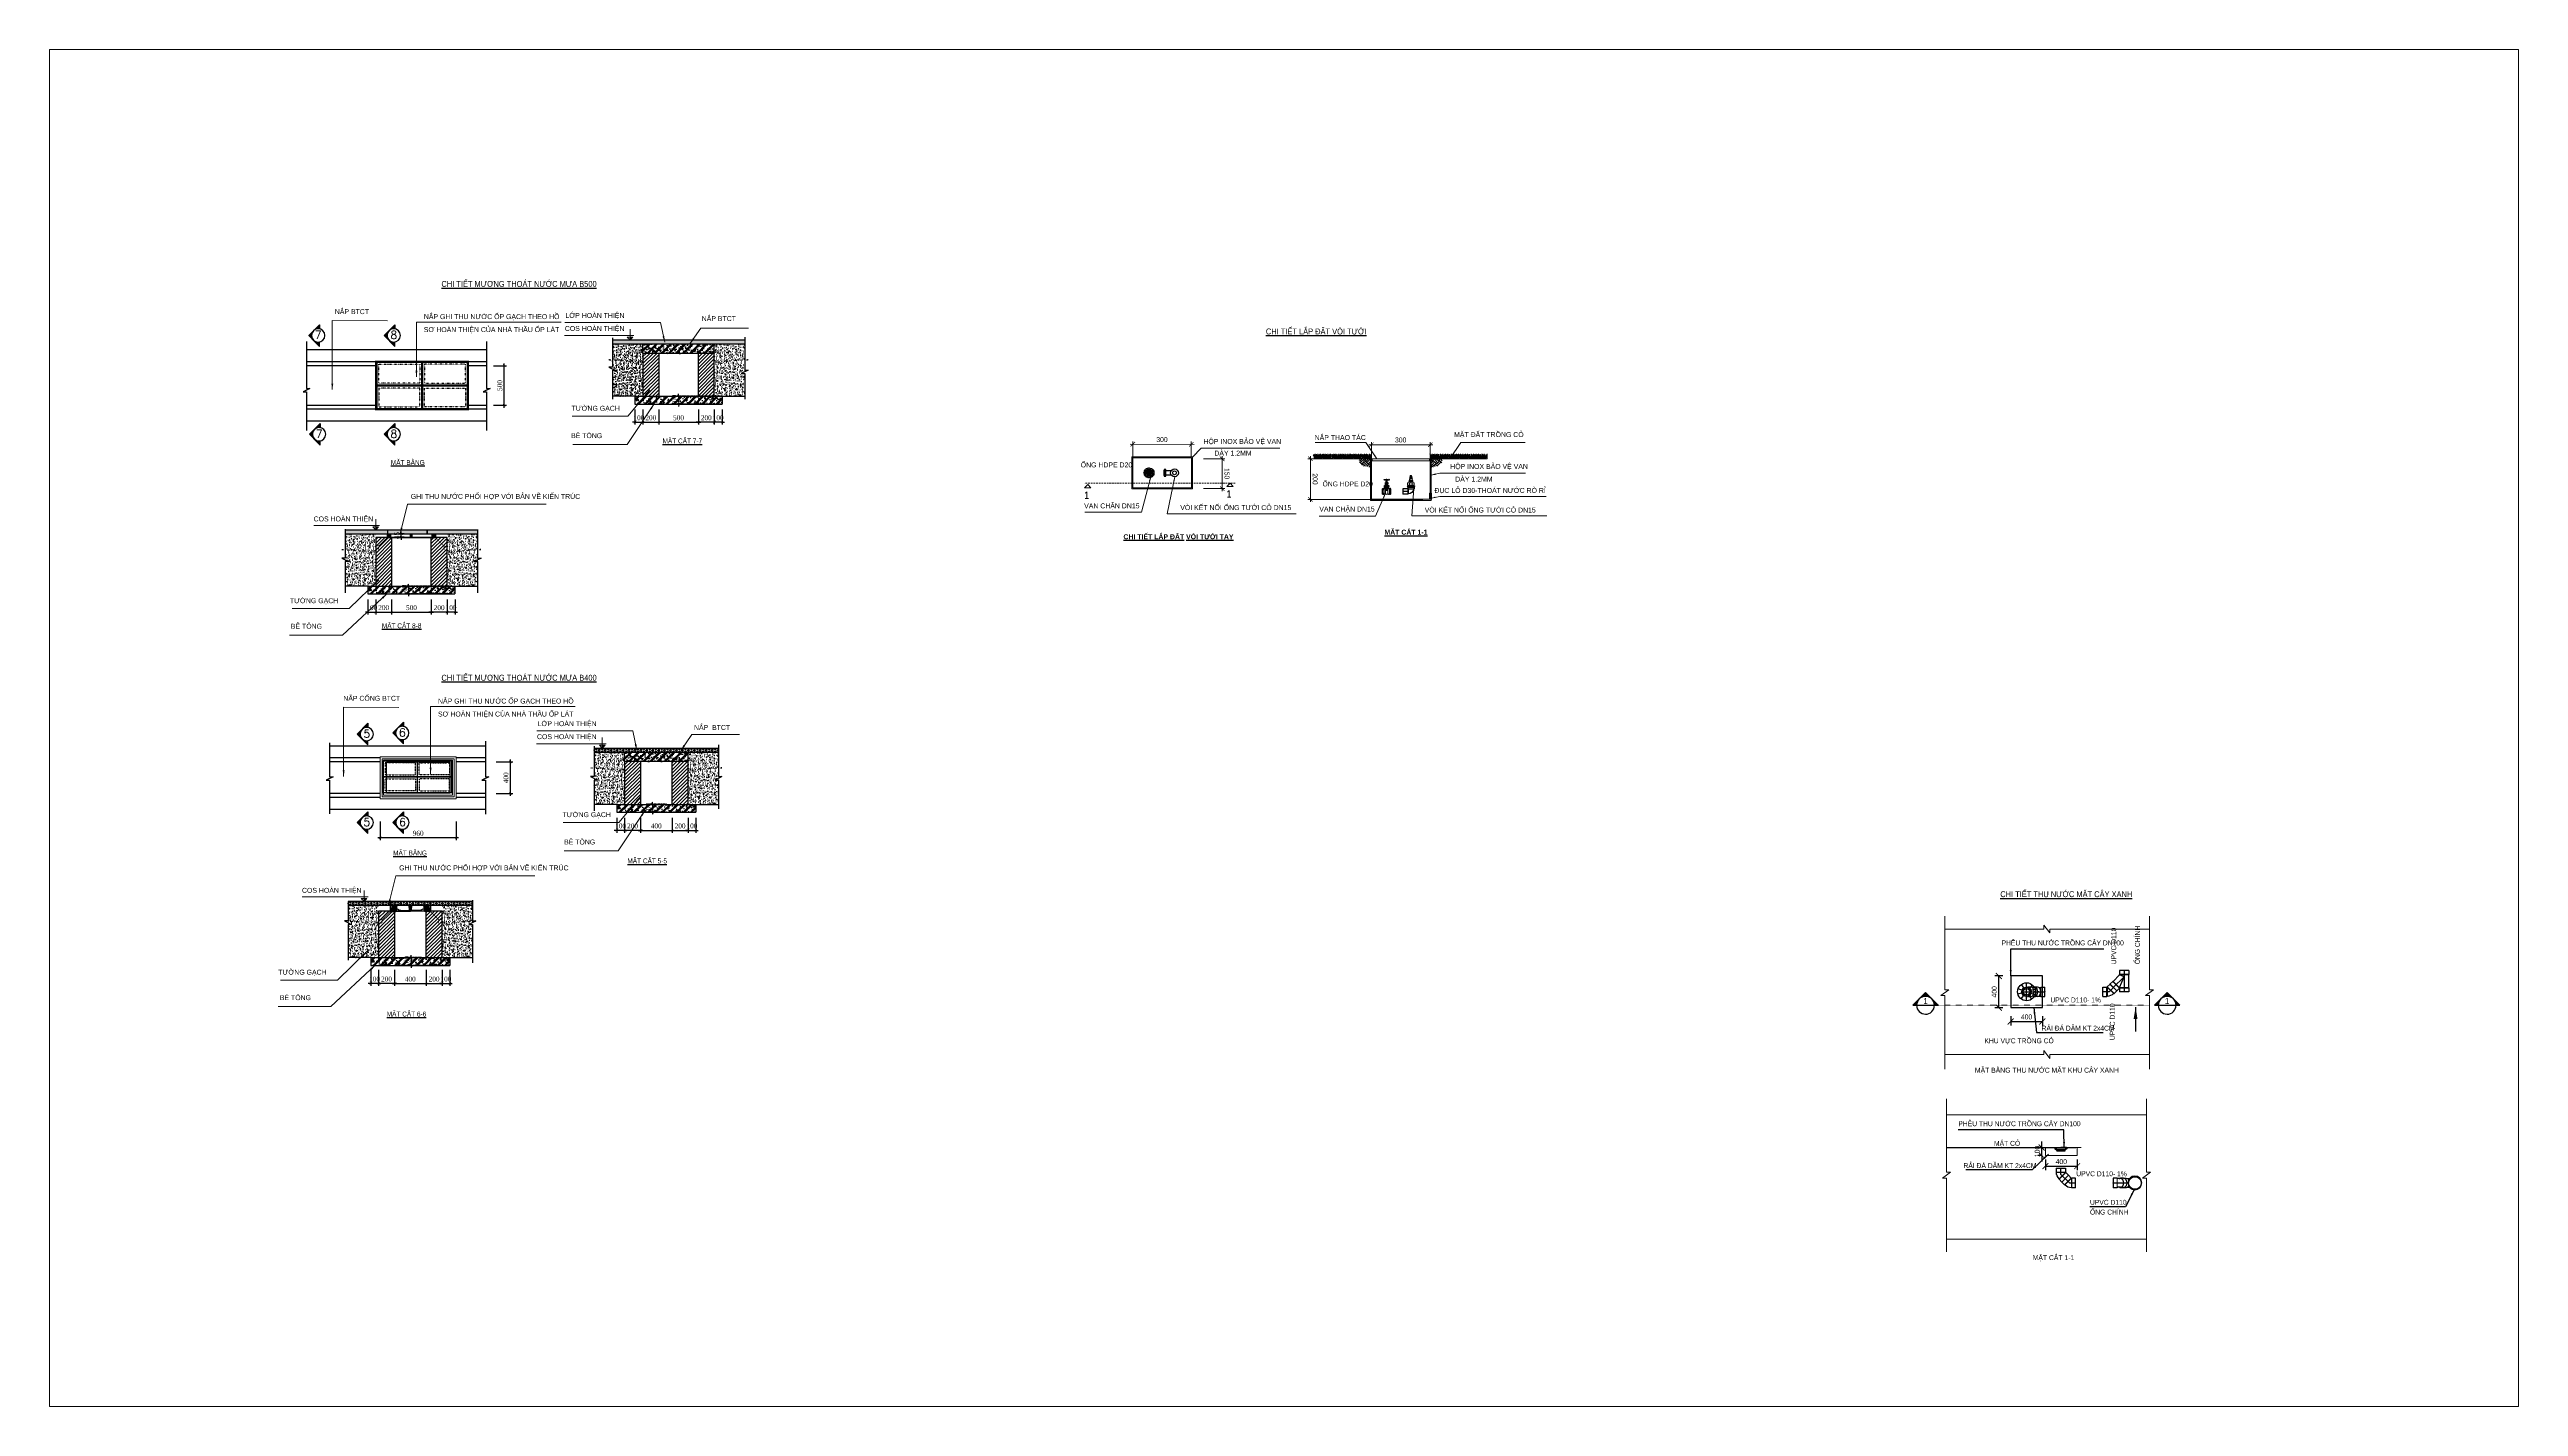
# Model space of a CAD drawing. Header units: millimetres. Extents: x -294625 to 2136527, y -251383 to 128331.
# Drawn here: x 1525138 to 1556294, y -137996 to -120864 of the extents above; entities that cross this region are included whole.
import ezdxf
from ezdxf.enums import TextEntityAlignment as Align

# ---------------------------------------------------------------- set-up
doc = ezdxf.new("R2010")
doc.units = ezdxf.units.MM
doc.set_wipeout_variables(frame=1)
for name, pattern in [('$0$HIDDEN', [0.375, 0.25, -0.125]), ('CENTER', [3, 1.5, -0.5, 0.5, -0.5]), ('CONTINOUS', [0]), ('DASHDOT2', [12.7, 6.35, -3.175, 0, -3.175]), ('DASHED', [19.05, 12.7, -6.35]), ('DIVIDEX2', [2.5, 1, -0.5, 0, -0.5, 0, -0.5]), ('PHANTOM3', [1.5, 0.625, -0.125, 0.125, -0.125, 0.125, -0.125, 0.125, -0.125])]:
    doc.linetypes.add(name, pattern=pattern)
doc.layers.get('Defpoints').update_dxf_attribs({"lineweight": 0})
for name, color, linetype in [('1-DIM SHOP', 211, 'Continuous'), ('1-WALL', 1, 'Continuous'), ('1HATCH', 251, 'Continuous'), ('1Hatch-N', 8, 'Continuous'), ('1TBN', 7, 'Continuous'), ('1TH', 2, 'PHANTOM3'), ('1TM', 5, 'DIVIDEX2'), ('2-TEXT', 2, 'Continuous'), ('A-HatchVatlieu', 7, 'Continuous'), ('ANETCAT', 7, 'Continuous'), ('AVC-DETAIL', 2, 'Continuous'), ('C ỐNG THU NƯỚC D45', 4, 'Continuous'), ('CHU', 7, 'Continuous'), ('CTN-CHI TIET CN', 150, 'Continuous'), ('Gtechcons-Dim', 7, 'Continuous'), ('Gtechcons-Mleader', 7, 'Continuous'), ('Gtechcons-Text', 7, 'Continuous'), ('Hatch', 250, 'Continuous'), ('IMAGE', 7, 'Continuous'), ('KT-Kyhieu', 5, 'Continuous'), ('NTHAY', 8, 'Continuous'), ('OPTION_SA', 1, 'Continuous'), ('P-Netcat', 6, 'CONTINOUS'), ('S14_Annotation', 3, 'Continuous'), ('S22_Blinding', 3, 'Continuous'), ('S24_Wall', 2, 'Continuous'), ('TEXT_BUBBLES', 255, 'Continuous'), ('THAY', 7, 'Continuous')]:
    doc.layers.add(name, color=color, linetype=linetype)
for name, color, linetype, lineweight in [('1.Tuong', 251, 'Continuous', 35), ('11', 11, 'CONTINOUS', 0), ('1CN', 4, 'Continuous', 40), ('8', 8, 'Continuous', 5), ('A ghi chu', 8, 'Continuous', 13), ('CNC060__', 251, 'Continuous', 13), ('Co', 74, 'Continuous', 9), ('CTN-CT NET DAM', 7, 'Continuous', 25), ('CTN-CT NET MANH', 8, 'Continuous', 13), ('DIM', 8, 'Continuous', 9), ('KC-TRUC', 5, 'CENTER', 9), ('manh', 163, 'Continuous', 13), ('N4--1-OTHER1', 143, 'CONTINOUS', 15), ('Net thay', 125, 'Continuous', 15), ('S-BLDG-SECT-LNWD', 110, 'Continuous', 50), ('S-SIGN-FRMG', 243, 'Continuous', 25), ('S-TEXT-2.5H', 3, 'Continuous', 25), ('TEXT', 3, 'Continuous', 15), ('tuong cu cu', 1, 'Continuous', 40)]:
    doc.layers.add(name, color=color, linetype=linetype, lineweight=lineweight)
doc.styles.add('ARIANH', font='', dxfattribs={"width": 0.7})
doc.styles.add('EE', font='', dxfattribs={"width": 0.75, "height": 400})
doc.styles.add('HUNG-2.5 Arial', font='arial.ttf', dxfattribs={"width": 0.8, "height": 2.5})
doc.styles.add('HUNG-2.5 ĐẬM', font='', dxfattribs={"width": 0.8, "height": 2.5})
doc.styles.add('L-Arial', font='arial.ttf')
doc.styles.add('P-VNTIMEH', font='vntimeh.shx', dxfattribs={"width": 0.75, "height": 300})
doc.styles.add('ROMANS', font='vntimeh.shx', dxfattribs={"width": 0.8, "bigfont": 'vns.shx'})
doc.styles.add('TEXT_ARIAL', font='arial.ttf', dxfattribs={"width": 0.75})
doc.styles.add('TXT', font='txt.shx')
doc.styles.add('VNCC-Arial', font='arial.ttf', dxfattribs={"width": 0.9, "height": 62.5})
doc.styles.get('ARIANH').set_extended_font_data('.VnAvantH')
doc.styles.get('EE').set_extended_font_data('.VnArialH')
doc.styles.get('HUNG-2.5 ĐẬM').set_extended_font_data('.VnArial', bold=True)
doc.dimstyles.new('1_25', dxfattribs={"dimscale": 25, "dimtxt": 2.5, "dimasz": 1.2, "dimexe": 1.2, "dimexo": 0, "dimgap": 1, "dimtad": 1, "dimdec": 0, "dimzin": 0, "dimdsep": 46, "dimtxsty": 'ROMANS', "dimblk": 'ARCHTICK', "dimcen": 1.2, "dimdle": 1.2, "dimclrd": 256, "dimclre": 256, "dimclrt": 4, "dimadec": 0, "dimazin": 0, "dimtfac": 1, "dimtdec": 0, "dimtix": 1, "dimtmove": 2, "dimatfit": 3, "dimldrblk": 'ARCHTICK', "dimfxl": 0.15, "dimtvp": 0.833333, "dimtolj": 1, "dimtzin": 0, "dimarcsym": 0})
doc.dimstyles.new('DimLine', dxfattribs={"dimtxt": 200, "dimasz": 50, "dimexe": 50, "dimexo": 0, "dimgap": 50, "dimtad": 1, "dimdec": 0, "dimzin": 9, "dimdsep": 46, "dimtxsty": 'P-VNTIMEH', "dimblk": 'ARCHTICK', "dimcen": 0, "dimdle": 1, "dimclrd": 256, "dimclre": 256, "dimclrt": 256, "dimadec": 0, "dimazin": 0, "dimtfac": 1, "dimtdec": 0, "dimtix": 1, "dimtmove": 1, "dimatfit": 3, "dimfxl": 500, "dimtfill": 1, "dimtolj": 1, "dimtzin": 0, "dimlwd": -1, "dimlwe": -1, "dimarcsym": 0})
doc.dimstyles.new('HDPE-D160', dxfattribs={"dimtxt": 0.6, "dimasz": 0.5, "dimexe": 0.18, "dimexo": 0.0625, "dimgap": 1, "dimtad": 1, "dimdec": 1, "dimrnd": 0.5, "dimzin": 0, "dimdsep": 46, "dimtxsty": 'ARIANH', "dimcen": 0.09, "dimse1": 1, "dimse2": 1, "dimsd1": 1, "dimsd2": 1, "dimclrd": 2, "dimclrt": 7, "dimadec": 0, "dimazin": 0, "dimtfac": 1, "dimtdec": 1, "dimtofl": 0, "dimtmove": 2, "dimatfit": 3, "dimfxl": 1, "dimtfill": 1, "dimtfillclr": 256, "dimtolj": 1, "dimtzin": 0, "dimarcsym": 0})
doc.dimstyles.new('VNCC_DIM20', dxfattribs={"dimscale": 0.2, "dimtxt": 220, "dimasz": 110, "dimexe": 66, "dimexo": 0, "dimgap": 55, "dimtad": 1, "dimdec": 0, "dimrnd": 10, "dimzin": 0, "dimdsep": 46, "dimtxsty": 'VNCC-Arial', "dimblk": 'ARCHTICK', "dimcen": 150, "dimdle": 66, "dimclrd": 256, "dimclre": 256, "dimclrt": 6, "dimadec": 0, "dimazin": 0, "dimtfac": 1, "dimtdec": 0, "dimtix": 1, "dimtmove": 2, "dimatfit": 3, "dimfxl": 1, "dimtvp": 0.833333, "dimtolj": 1, "dimtzin": 0, "dimarcsym": 0})
doc.dimstyles.new('VNCC_DIM50', dxfattribs={"dimscale": 0.5, "dimtxt": 220, "dimasz": 150, "dimexe": 100, "dimexo": 100, "dimgap": 50, "dimtad": 1, "dimdec": 0, "dimrnd": 10, "dimzin": 0, "dimdsep": 46, "dimtxsty": 'VNCC-Arial', "dimblk": 'ARCHTICK', "dimcen": 150, "dimclrd": 256, "dimclre": 256, "dimclrt": 6, "dimadec": 0, "dimazin": 0, "dimtfac": 1, "dimtdec": 0, "dimtix": 1, "dimtmove": 2, "dimatfit": 2, "dimfxl": 1, "dimtvp": 0.833333, "dimtolj": 1, "dimtzin": 0, "dimarcsym": 1})
pattern_1 = [(315, (222698.7771, -78697.2606), (0.883883476, 0.883883476), [])]

# ---------------------------------------------------------------- blocks, each defined once
blk = doc.blocks.new('_ArchTick')
at = {"color": 0, "linetype": 'ByBlock', "const_width": 0.15}
blk.add_lwpolyline([(-0.5, -0.5), (0.5, 0.5)], dxfattribs=at)
blk = doc.blocks.new('*D92')
at = {"layer": '1HATCH', "lineweight": -2, "ltscale": 30, "transparency": 16777216}
for p, q in [((1532827, -125410), (1532827, -125600)), ((1533327, -125410), (1533327, -125600)), ((1532797, -125570), (1533357, -125570))]:
    blk.add_line(p, q, dxfattribs=at)
at = {"layer": 'Defpoints', "color": 0, "ltscale": 30, "transparency": 16777216}
for p in [(1532827, -125410), (1533327, -125410), (1533327, -125570)]:
    blk.add_point(p, dxfattribs=at)
at = {"layer": '1HATCH', "lineweight": -2, "ltscale": 30, "transparency": 16777216, "xscale": 29.99999999999998, "yscale": 29.99999999999998, "zscale": 29.99999999999998, "rotation": 180}
blk.add_blockref('_ArchTick', (1532827, -125570), dxfattribs=at)
at = {"layer": '1HATCH', "lineweight": -2, "ltscale": 30, "transparency": 16777216, "xscale": 29.99999999999998, "yscale": 29.99999999999998, "zscale": 29.99999999999998}
blk.add_blockref('_ArchTick', (1533327, -125570), dxfattribs=at)
at = {"layer": '1HATCH', "color": 4, "ltscale": 30, "transparency": 16777216, "insert": (1533077, -125514), "char_height": 62.5, "attachment_point": 5, "style": 'ROMANS'}
blk.add_mtext('\\A1;500', dxfattribs=at)
blk = doc.blocks.new('*D93')
at = {"layer": '1HATCH', "lineweight": -2, "ltscale": 30, "transparency": 16777216}
for p, q in [((1530742, -124857), (1530907, -124857)), ((1530877, -125387), (1530877, -124827)), ((1530742, -125357), (1530907, -125357))]:
    blk.add_line(p, q, dxfattribs=at)
at = {"layer": 'Defpoints', "color": 0, "ltscale": 30, "transparency": 16777216}
for p in [(1530742, -124857), (1530877, -124857), (1530742, -125357)]:
    blk.add_point(p, dxfattribs=at)
at = {"layer": '1HATCH', "lineweight": -2, "ltscale": 30, "transparency": 16777216, "xscale": 29.99999999999998, "yscale": 29.99999999999998, "zscale": 29.99999999999998}
for p, rotation in [((1530877, -124857), 90), ((1530877, -125357), 270)]:
    blk.add_blockref('_ArchTick', p, dxfattribs=dict(at, rotation=rotation))
at = {"layer": '1HATCH', "color": 4, "ltscale": 30, "transparency": 16777216, "insert": (1530821, -125107), "char_height": 62.5, "attachment_point": 5, "rotation": 90, "style": 'ROMANS'}
blk.add_mtext('\\A1;500', dxfattribs=at)
blk = doc.blocks.new('MAT CAT')
at = {"layer": '8'}
h = blk.add_hatch(dxfattribs=at)
h.set_pattern_fill('ANSI31', color=256, scale=0.825754, angle=270, style=0)
h.set_pattern_definition([(315, (-103497.6712, 337412.0697), (1.853869705, 1.853869705), [])])
h.paths.add_polyline_path([(26272, 53048, 0.674504), (26272, 53048), (26168, 53149, 2.384757), (26168, 53149, 1037975.907024), (26168, 53149, 0.999999), (26167, 53149, -0.002012), (26167, 53149), (26065, 53048, 0.671093), (26065, 53048), (26105, 53048, -0.044637), (26104, 53059, -1), (26231, 53059, -0.044637), (26230, 53048)])
at = {"layer": 'THAY'}
for p, q in [((26065, 53048), (26167, 53149)), ((26065, 53048), (26106, 53048)), ((26270, 53048), (26167, 53149)), ((26270, 53048), (26229, 53048))]:
    blk.add_line(p, q, dxfattribs=at)
blk.add_circle((26167, 53059), 63.1, dxfattribs=at)
blk = doc.blocks.new('*D94')
at = {"layer": '1HATCH', "lineweight": -2, "ltscale": 30, "transparency": 16777216}
for p, q in [((1529426, -127967), (1529986, -127967)), ((1529456, -127807), (1529456, -127997)), ((1529956, -127807), (1529956, -127997))]:
    blk.add_line(p, q, dxfattribs=at)
at = {"layer": 'Defpoints', "color": 0, "ltscale": 30, "transparency": 16777216}
for p in [(1529456, -127807), (1529956, -127807), (1529956, -127967)]:
    blk.add_point(p, dxfattribs=at)
at = {"layer": '1HATCH', "lineweight": -2, "ltscale": 30, "transparency": 16777216, "xscale": 29.99999999999998, "yscale": 29.99999999999998, "zscale": 29.99999999999998, "rotation": 180}
blk.add_blockref('_ArchTick', (1529456, -127967), dxfattribs=at)
at = {"layer": '1HATCH', "lineweight": -2, "ltscale": 30, "transparency": 16777216, "xscale": 29.99999999999998, "yscale": 29.99999999999998, "zscale": 29.99999999999998}
blk.add_blockref('_ArchTick', (1529956, -127967), dxfattribs=at)
at = {"layer": '1HATCH', "color": 4, "ltscale": 30, "transparency": 16777216, "insert": (1529706, -127911), "char_height": 62.5, "attachment_point": 5, "style": 'ROMANS'}
blk.add_mtext('\\A1;500', dxfattribs=at)
blk = doc.blocks.new('A$C131C7D05')
for points in [[(35, 493), (380, 493), (380, 334), (35, 334)], [(765, 493), (420, 493), (420, 334), (765, 334)], [(35, 134), (380, 134), (380, 293), (35, 293)], [(765, 134), (420, 134), (420, 293), (765, 293)]]:
    blk.add_lwpolyline(points, close=True)
at = {"layer": '1.Tuong', "color": 2, "const_width": 20}
blk.add_lwpolyline([(15, 514), (785, 514), (785, 114), (15, 114)], close=True, dxfattribs=at)
at = {"layer": '1.Tuong', "color": 2}
blk.add_lwpolyline([(15, 514), (400, 514), (400, 314), (15, 314)], close=True, dxfattribs=at)
at = {"layer": '1.Tuong', "color": 2, "const_width": 20}
for points in [[(400, 514), (400, 114)], [(15, 314), (785, 314)]]:
    blk.add_lwpolyline(points, dxfattribs=at)
blk = doc.blocks.new('*D81')
at = {"layer": '1HATCH', "lineweight": -2, "ltscale": 30, "transparency": 16777216}
for p, q in [((1532527, -125410), (1532527, -125600)), ((1532627, -125410), (1532627, -125600)), ((1532527, -125570), (1532497, -125570)), ((1532527, -125570), (1532627, -125570)), ((1532627, -125570), (1532657, -125570))]:
    blk.add_line(p, q, dxfattribs=at)
at = {"layer": 'Defpoints', "color": 0, "ltscale": 30, "transparency": 16777216}
for p in [(1532527, -125410), (1532627, -125410), (1532627, -125570)]:
    blk.add_point(p, dxfattribs=at)
at = {"layer": '1HATCH', "lineweight": -2, "ltscale": 30, "transparency": 16777216, "xscale": 29.99999999999998, "yscale": 29.99999999999998, "zscale": 29.99999999999998}
blk.add_blockref('_ArchTick', (1532527, -125570), dxfattribs=at)
at = {"layer": '1HATCH', "lineweight": -2, "ltscale": 30, "transparency": 16777216, "xscale": 29.99999999999998, "yscale": 29.99999999999998, "zscale": 29.99999999999998, "rotation": 180}
blk.add_blockref('_ArchTick', (1532627, -125570), dxfattribs=at)
at = {"layer": '1HATCH', "color": 4, "ltscale": 30, "transparency": 16777216, "insert": (1532577, -125514), "char_height": 62.5, "attachment_point": 5, "style": 'ROMANS'}
blk.add_mtext('\\A1;100', dxfattribs=at)
blk = doc.blocks.new('*D82')
at = {"layer": '1HATCH', "lineweight": -2, "ltscale": 30, "transparency": 16777216}
for p, q in [((1532627, -125410), (1532627, -125600)), ((1532827, -125410), (1532827, -125600)), ((1532597, -125570), (1532857, -125570))]:
    blk.add_line(p, q, dxfattribs=at)
at = {"layer": 'Defpoints', "color": 0, "ltscale": 30, "transparency": 16777216}
for p in [(1532627, -125410), (1532827, -125410), (1532827, -125570)]:
    blk.add_point(p, dxfattribs=at)
at = {"layer": '1HATCH', "lineweight": -2, "ltscale": 30, "transparency": 16777216, "xscale": 29.99999999999998, "yscale": 29.99999999999998, "zscale": 29.99999999999998, "rotation": 180}
blk.add_blockref('_ArchTick', (1532627, -125570), dxfattribs=at)
at = {"layer": '1HATCH', "lineweight": -2, "ltscale": 30, "transparency": 16777216, "xscale": 29.99999999999998, "yscale": 29.99999999999998, "zscale": 29.99999999999998}
blk.add_blockref('_ArchTick', (1532827, -125570), dxfattribs=at)
at = {"layer": '1HATCH', "color": 4, "ltscale": 30, "transparency": 16777216, "insert": (1532727, -125514), "char_height": 62.5, "attachment_point": 5, "style": 'ROMANS'}
blk.add_mtext('\\A1;200', dxfattribs=at)
blk = doc.blocks.new('*D83')
at = {"layer": '1HATCH', "lineweight": -2, "ltscale": 30, "transparency": 16777216}
for p, q in [((1533527, -125410), (1533527, -125600)), ((1533627, -125410), (1533627, -125600)), ((1533527, -125570), (1533497, -125570)), ((1533627, -125570), (1533527, -125570)), ((1533627, -125570), (1533657, -125570))]:
    blk.add_line(p, q, dxfattribs=at)
at = {"layer": 'Defpoints', "color": 0, "ltscale": 30, "transparency": 16777216}
for p in [(1533527, -125410), (1533627, -125410), (1533527, -125570)]:
    blk.add_point(p, dxfattribs=at)
at = {"layer": '1HATCH', "lineweight": -2, "ltscale": 30, "transparency": 16777216, "xscale": 29.99999999999998, "yscale": 29.99999999999998, "zscale": 29.99999999999998}
blk.add_blockref('_ArchTick', (1533527, -125570), dxfattribs=at)
at = {"layer": '1HATCH', "lineweight": -2, "ltscale": 30, "transparency": 16777216, "xscale": 29.99999999999998, "yscale": 29.99999999999998, "zscale": 29.99999999999998, "rotation": 180}
blk.add_blockref('_ArchTick', (1533627, -125570), dxfattribs=at)
at = {"layer": '1HATCH', "color": 4, "ltscale": 30, "transparency": 16777216, "insert": (1533577, -125514), "char_height": 62.5, "attachment_point": 5, "style": 'ROMANS'}
blk.add_mtext('\\A1;100', dxfattribs=at)
blk = doc.blocks.new('*D84')
at = {"layer": '1HATCH', "lineweight": -2, "ltscale": 30, "transparency": 16777216}
for p, q in [((1533327, -125410), (1533327, -125600)), ((1533527, -125410), (1533527, -125600)), ((1533557, -125570), (1533297, -125570))]:
    blk.add_line(p, q, dxfattribs=at)
at = {"layer": 'Defpoints', "color": 0, "ltscale": 30, "transparency": 16777216}
for p in [(1533327, -125410), (1533527, -125410), (1533327, -125570)]:
    blk.add_point(p, dxfattribs=at)
at = {"layer": '1HATCH', "lineweight": -2, "ltscale": 30, "transparency": 16777216, "xscale": 29.99999999999998, "yscale": 29.99999999999998, "zscale": 29.99999999999998, "rotation": 180}
blk.add_blockref('_ArchTick', (1533327, -125570), dxfattribs=at)
at = {"layer": '1HATCH', "lineweight": -2, "ltscale": 30, "transparency": 16777216, "xscale": 29.99999999999998, "yscale": 29.99999999999998, "zscale": 29.99999999999998}
blk.add_blockref('_ArchTick', (1533527, -125570), dxfattribs=at)
at = {"layer": '1HATCH', "color": 4, "ltscale": 30, "transparency": 16777216, "insert": (1533427, -125514), "char_height": 62.5, "attachment_point": 5, "style": 'ROMANS'}
blk.add_mtext('\\A1;200', dxfattribs=at)
blk = doc.blocks.new('*D85')
at = {"layer": '1HATCH', "lineweight": -2, "ltscale": 30, "transparency": 16777216}
for p, q in [((1529156, -127967), (1529126, -127967)), ((1529156, -127807), (1529156, -127997)), ((1529156, -127967), (1529256, -127967)), ((1529256, -127807), (1529256, -127997)), ((1529256, -127967), (1529286, -127967))]:
    blk.add_line(p, q, dxfattribs=at)
at = {"layer": 'Defpoints', "color": 0, "ltscale": 30, "transparency": 16777216}
for p in [(1529156, -127807), (1529256, -127807), (1529256, -127967)]:
    blk.add_point(p, dxfattribs=at)
at = {"layer": '1HATCH', "lineweight": -2, "ltscale": 30, "transparency": 16777216, "xscale": 29.99999999999998, "yscale": 29.99999999999998, "zscale": 29.99999999999998}
blk.add_blockref('_ArchTick', (1529156, -127967), dxfattribs=at)
at = {"layer": '1HATCH', "lineweight": -2, "ltscale": 30, "transparency": 16777216, "xscale": 29.99999999999998, "yscale": 29.99999999999998, "zscale": 29.99999999999998, "rotation": 180}
blk.add_blockref('_ArchTick', (1529256, -127967), dxfattribs=at)
at = {"layer": '1HATCH', "color": 4, "ltscale": 30, "transparency": 16777216, "insert": (1529206, -127911), "char_height": 62.5, "attachment_point": 5, "style": 'ROMANS'}
blk.add_mtext('\\A1;100', dxfattribs=at)
blk = doc.blocks.new('*D86')
at = {"layer": '1HATCH', "lineweight": -2, "ltscale": 30, "transparency": 16777216}
for p, q in [((1529226, -127967), (1529486, -127967)), ((1529256, -127807), (1529256, -127997)), ((1529456, -127807), (1529456, -127997))]:
    blk.add_line(p, q, dxfattribs=at)
at = {"layer": 'Defpoints', "color": 0, "ltscale": 30, "transparency": 16777216}
for p in [(1529256, -127807), (1529456, -127807), (1529456, -127967)]:
    blk.add_point(p, dxfattribs=at)
at = {"layer": '1HATCH', "lineweight": -2, "ltscale": 30, "transparency": 16777216, "xscale": 29.99999999999998, "yscale": 29.99999999999998, "zscale": 29.99999999999998, "rotation": 180}
blk.add_blockref('_ArchTick', (1529256, -127967), dxfattribs=at)
at = {"layer": '1HATCH', "lineweight": -2, "ltscale": 30, "transparency": 16777216, "xscale": 29.99999999999998, "yscale": 29.99999999999998, "zscale": 29.99999999999998}
blk.add_blockref('_ArchTick', (1529456, -127967), dxfattribs=at)
at = {"layer": '1HATCH', "color": 4, "ltscale": 30, "transparency": 16777216, "insert": (1529356, -127911), "char_height": 62.5, "attachment_point": 5, "style": 'ROMANS'}
blk.add_mtext('\\A1;200', dxfattribs=at)
blk = doc.blocks.new('*D87')
at = {"layer": '1HATCH', "lineweight": -2, "ltscale": 30, "transparency": 16777216}
for p, q in [((1530156, -127967), (1530126, -127967)), ((1530156, -127807), (1530156, -127997)), ((1530256, -127967), (1530156, -127967)), ((1530256, -127807), (1530256, -127997)), ((1530256, -127967), (1530286, -127967))]:
    blk.add_line(p, q, dxfattribs=at)
at = {"layer": 'Defpoints', "color": 0, "ltscale": 30, "transparency": 16777216}
for p in [(1530156, -127807), (1530156, -127967), (1530256, -127807)]:
    blk.add_point(p, dxfattribs=at)
at = {"layer": '1HATCH', "lineweight": -2, "ltscale": 30, "transparency": 16777216, "xscale": 29.99999999999998, "yscale": 29.99999999999998, "zscale": 29.99999999999998}
blk.add_blockref('_ArchTick', (1530156, -127967), dxfattribs=at)
at = {"layer": '1HATCH', "lineweight": -2, "ltscale": 30, "transparency": 16777216, "xscale": 29.99999999999998, "yscale": 29.99999999999998, "zscale": 29.99999999999998, "rotation": 180}
blk.add_blockref('_ArchTick', (1530256, -127967), dxfattribs=at)
at = {"layer": '1HATCH', "color": 4, "ltscale": 30, "transparency": 16777216, "insert": (1530206, -127911), "char_height": 62.5, "attachment_point": 5, "style": 'ROMANS'}
blk.add_mtext('\\A1;100', dxfattribs=at)
blk = doc.blocks.new('*D88')
at = {"layer": '1HATCH', "lineweight": -2, "ltscale": 30, "transparency": 16777216}
for p, q in [((1530186, -127967), (1529926, -127967)), ((1529956, -127807), (1529956, -127997)), ((1530156, -127807), (1530156, -127997))]:
    blk.add_line(p, q, dxfattribs=at)
at = {"layer": 'Defpoints', "color": 0, "ltscale": 30, "transparency": 16777216}
for p in [(1529956, -127807), (1529956, -127967), (1530156, -127807)]:
    blk.add_point(p, dxfattribs=at)
at = {"layer": '1HATCH', "lineweight": -2, "ltscale": 30, "transparency": 16777216, "xscale": 29.99999999999998, "yscale": 29.99999999999998, "zscale": 29.99999999999998, "rotation": 180}
blk.add_blockref('_ArchTick', (1529956, -127967), dxfattribs=at)
at = {"layer": '1HATCH', "lineweight": -2, "ltscale": 30, "transparency": 16777216, "xscale": 29.99999999999998, "yscale": 29.99999999999998, "zscale": 29.99999999999998}
blk.add_blockref('_ArchTick', (1530156, -127967), dxfattribs=at)
at = {"layer": '1HATCH', "color": 4, "ltscale": 30, "transparency": 16777216, "insert": (1530056, -127911), "char_height": 62.5, "attachment_point": 5, "style": 'ROMANS'}
blk.add_mtext('\\A1;200', dxfattribs=at)
blk = doc.blocks.new('*D89')
at = {"layer": '1HATCH', "linetype": '$0$HIDDEN', "lineweight": -2, "transparency": 16777216}
for p, q in [((1533627, -125241), (1533047, -125241)), ((1533077, -125241), (1533077, -125211)), ((1533077, -125241), (1533077, -125341)), ((1533627, -125341), (1533047, -125341)), ((1533077, -125341), (1533077, -125371))]:
    blk.add_line(p, q, dxfattribs=at)
at = {"layer": 'Defpoints', "color": 0, "linetype": '$0$HIDDEN', "transparency": 16777216}
for p in [(1533627, -125241), (1533077, -125341), (1533627, -125341)]:
    blk.add_point(p, dxfattribs=at)
at = {"layer": '1HATCH', "linetype": '$0$HIDDEN', "lineweight": -2, "transparency": 16777216, "xscale": 29.99999999999998, "yscale": 29.99999999999998, "zscale": 29.99999999999998}
for p, rotation in [((1533077, -125241), 270), ((1533077, -125341), 90)]:
    blk.add_blockref('_ArchTick', p, dxfattribs=dict(at, rotation=rotation))
at = {"layer": '1HATCH', "color": 4, "linetype": '$0$HIDDEN', "transparency": 16777216, "insert": (1533021, -125291), "char_height": 62.5, "attachment_point": 5, "rotation": 90, "style": 'ROMANS'}
blk.add_mtext('\\A1;100', dxfattribs=at)
blk = doc.blocks.new('*D90')
at = {"layer": '1HATCH', "linetype": '$0$HIDDEN', "lineweight": -2, "transparency": 16777216}
for p, q in [((1530220, -127638), (1529640, -127638)), ((1530220, -127738), (1529640, -127738)), ((1529670, -127638), (1529670, -127608)), ((1529670, -127638), (1529670, -127738)), ((1529670, -127738), (1529670, -127768))]:
    blk.add_line(p, q, dxfattribs=at)
at = {"layer": 'Defpoints', "color": 0, "linetype": '$0$HIDDEN', "transparency": 16777216}
for p in [(1529670, -127738), (1530220, -127638), (1530220, -127738)]:
    blk.add_point(p, dxfattribs=at)
at = {"layer": '1HATCH', "linetype": '$0$HIDDEN', "lineweight": -2, "transparency": 16777216, "xscale": 29.99999999999998, "yscale": 29.99999999999998, "zscale": 29.99999999999998}
for p, rotation in [((1529670, -127638), 270), ((1529670, -127738), 90)]:
    blk.add_blockref('_ArchTick', p, dxfattribs=dict(at, rotation=rotation))
at = {"layer": '1HATCH', "color": 4, "linetype": '$0$HIDDEN', "transparency": 16777216, "insert": (1529614, -127688), "char_height": 62.5, "attachment_point": 5, "rotation": 90, "style": 'ROMANS'}
blk.add_mtext('\\A1;100', dxfattribs=at)
blk = doc.blocks.new('*D91')
at = {"layer": '1-DIM SHOP', "lineweight": -2, "transparency": 16777216}
for p, q in [((1529616, -126978), (1529548, -126978)), ((1529616, -127023), (1529548, -127023)), ((1529578, -126978), (1529578, -126948)), ((1529578, -127023), (1529578, -126978)), ((1529578, -127023), (1529578, -127053))]:
    blk.add_line(p, q, dxfattribs=at)
at = {"layer": 'Defpoints', "color": 0, "transparency": 16777216}
for p in [(1529578, -126978), (1529616, -126978), (1529616, -127023)]:
    blk.add_point(p, dxfattribs=at)
at = {"layer": '1-DIM SHOP', "lineweight": -2, "transparency": 16777216, "xscale": 29.99999999999998, "yscale": 29.99999999999998, "zscale": 29.99999999999998}
for p, rotation in [((1529578, -126978), 270), ((1529578, -127023), 90)]:
    blk.add_blockref('_ArchTick', p, dxfattribs=dict(at, rotation=rotation))
at = {"layer": '1-DIM SHOP', "color": 4, "transparency": 16777216, "insert": (1529522, -127001), "char_height": 62.5, "attachment_point": 5, "rotation": 90, "style": 'ROMANS'}
blk.add_mtext('\\A1;45', dxfattribs=at)
blk = doc.blocks.new('A$C6158444E')
at = {"layer": 'S-SIGN-FRMG'}
for p, q in [((0, 50), (0, 0)), ((0, 50), (0, 50)), ((0, 0), (50, 0)), ((4, 46), (4, 14)), ((14, 4), (46, 4)), ((50, 0), (50, 0))]:
    blk.add_line(p, q, dxfattribs=at)
for centre, radius, start, end in [((0, 46), 4, 0, 90), ((14, 14), 10, 180, 270), ((46, 0), 4, 0, 90)]:
    blk.add_arc(centre, radius, start, end, dxfattribs=at)
blk = doc.blocks.new('*D205')
at = {"layer": '1HATCH', "lineweight": -2, "ltscale": 30, "transparency": 16777216}
for p, q in [((1532566, -130722), (1533026, -130722)), ((1532596, -130562), (1532596, -130752)), ((1532996, -130562), (1532996, -130752))]:
    blk.add_line(p, q, dxfattribs=at)
at = {"layer": 'Defpoints', "color": 0, "ltscale": 30, "transparency": 16777216}
for p in [(1532596, -130562), (1532996, -130562), (1532996, -130722)]:
    blk.add_point(p, dxfattribs=at)
at = {"layer": '1HATCH', "lineweight": -2, "ltscale": 30, "transparency": 16777216, "xscale": 29.99999999999998, "yscale": 29.99999999999998, "zscale": 29.99999999999998, "rotation": 180}
blk.add_blockref('_ArchTick', (1532596, -130722), dxfattribs=at)
at = {"layer": '1HATCH', "lineweight": -2, "ltscale": 30, "transparency": 16777216, "xscale": 29.99999999999998, "yscale": 29.99999999999998, "zscale": 29.99999999999998}
blk.add_blockref('_ArchTick', (1532996, -130722), dxfattribs=at)
at = {"layer": '1HATCH', "color": 4, "ltscale": 30, "transparency": 16777216, "insert": (1532796, -130666), "char_height": 62.5, "attachment_point": 5, "style": 'ROMANS'}
blk.add_mtext('\\A1;400', dxfattribs=at)
blk = doc.blocks.new('FDSHNFDJN')
at = {"layer": 'Hatch'}
h = blk.add_hatch(dxfattribs=at)
h.set_pattern_fill('ANSI31', color=256, angle=-90, style=0)
h.set_pattern_definition([(315, (205745.112, -94096.1384), (2.245064, 2.245064), [])])
h.paths.add_polyline_path([(206170, -94145), (206174, -94101, 0.186697), (206173, -94098, 0.211185), (206169, -94096), (206143, -94096, 0.462564), (206141, -94098), (206148, -94145)])
h.paths.add_polyline_path([(205949, -94165), (205960, -94165), (205960, -94096), (205943, -94096)])
h.paths.add_polyline_path([(205971, -94165), (205976, -94096), (205960, -94096), (205960, -94165)])
h.paths.add_polyline_path([(205771, -94145), (205779, -94098, 0.462564), (205777, -94096), (205750, -94096, 0.211185), (205746, -94098, 0.235653), (205745, -94102), (205749, -94145)])
at = {"layer": 'TEXT', "ltscale": 0.4}
h = blk.add_hatch(dxfattribs=at)
h.set_pattern_fill('ANSI31', color=256, scale=10, angle=270, style=0)
h.set_pattern_definition(pattern_1)
h.paths.add_polyline_path([(205769, -94145), (205751, -94145), (205748, -94145), (205743, -94095), (205725, -94095), (205711, -94155, -0.391902), (205706, -94160), (205700, -94160, 0.357511), (205697, -94162), (205695, -94175), (205722, -94175), (205722, -94171, -0.414214), (205726, -94167), (205748, -94167, -0.414214), (205752, -94171), (205752, -94175), (205772, -94175)])
h = blk.add_hatch(dxfattribs=at)
h.set_pattern_fill('ANSI31', color=256, scale=10, angle=270, style=0)
h.set_pattern_definition(pattern_1)
h.paths.add_polyline_path([(206195, -94095), (206177, -94095), (206172, -94145), (206151, -94145), (206148, -94175), (206168, -94175), (206168, -94171, -0.414214), (206172, -94167), (206194, -94167, -0.414214), (206198, -94171), (206198, -94175), (206225, -94175), (206222, -94162, 0.357511), (206219, -94160), (206213, -94160, -0.391902), (206208, -94155)])
at = {"layer": '1-WALL', "elevation": -40}
blk.add_lwpolyline([(205772, -94175), (205695, -94175), (205695, -94095)], dxfattribs=at)
at = {"layer": 'TEXT', "color": 0, "ltscale": 0.4}
blk.add_line((205725, -94095, -40), (205695, -94095, -40), dxfattribs=at)
at = {"layer": 'THAY'}
for p, q in [((205960, -94095, -40), (205743, -94095, -40)), ((205777, -94095, -40), (205943, -94095, -40)), ((205960, -94095, -40), (206177, -94095, -40)), ((206142, -94095, -40), (205976, -94095, -40)), ((205771, -94145, -40), (205774, -94145, -40)), ((205772, -94175, -40), (205960, -94175, -40)), ((205794, -94150, -40), (205817, -94161, -40)), ((205837, -94165, -40), (205960, -94165, -40)), ((206082, -94165, -40), (205960, -94165, -40)), ((206148, -94175, -40), (205960, -94175, -40)), ((206125, -94150, -40), (206102, -94161, -40)), ((206148, -94145, -40), (206145, -94145, -40))]:
    blk.add_line(p, q, dxfattribs=at)
for centre, start, end in [((205774, -94192, -40), 64.6056, 90), ((205837, -94118, -40), 244.6056, 270), ((206082, -94118, -40), 270, 295.3944), ((206145, -94192, -40), 90, 115.3944)]:
    blk.add_arc(centre, 46.9, start, end, dxfattribs=at)
at = {"layer": 'tuong cu cu', "ltscale": 100}
for p, q in [((205725, -94095, -40), (205711, -94155, -40)), ((205725, -94095, -40), (205743, -94095, -40)), ((205743, -94095, -40), (205748, -94145, -40)), ((206177, -94095, -40), (206172, -94145, -40)), ((206195, -94095, -40), (206177, -94095, -40)), ((206195, -94095, -40), (206208, -94155, -40)), ((205695, -94175, -40), (205722, -94175, -40)), ((205722, -94171, -40), (205722, -94175, -40)), ((205726, -94167, -40), (205748, -94167, -40)), ((205748, -94145, -40), (205769, -94145, -40)), ((205752, -94171, -40), (205752, -94175, -40)), ((205752, -94175, -40), (205772, -94175, -40)), ((205769, -94145, -40), (205772, -94175, -40)), ((206151, -94145, -40), (206148, -94175, -40)), ((206168, -94175, -40), (206148, -94175, -40)), ((206172, -94145, -40), (206151, -94145, -40)), ((206168, -94171, -40), (206168, -94175, -40)), ((206194, -94167, -40), (206172, -94167, -40)), ((206198, -94171, -40), (206198, -94175, -40)), ((206225, -94175, -40), (206198, -94175, -40)), ((206219, -94160, -40), (206213, -94160, -40)), ((206225, -94175, -40), (206222, -94162, -40))]:
    blk.add_line(p, q, dxfattribs=at)
at = {"layer": 'tuong cu cu', "ltscale": 100, "elevation": -40}
for points in [[(205751, -94145), (205769, -94145, 0.367462), (205771, -94143), (205779, -94097, 0.462564), (205777, -94095), (205750, -94095, 0.211185), (205746, -94097, 0.186697), (205745, -94100), (205749, -94143, 0.387023)], [(205950, -94165), (205969, -94165, 0.391104), (205971, -94163), (205976, -94097, 0.437707), (205974, -94095), (205945, -94095, 0.437707), (205943, -94097), (205948, -94163, 0.391104)], [(206168, -94145), (206150, -94145, -0.367462), (206148, -94143), (206141, -94097, -0.462564), (206143, -94095), (206169, -94095, -0.211185), (206173, -94097, -0.186697), (206174, -94100), (206170, -94143, -0.387023)]]:
    blk.add_lwpolyline(points, format="xyb", close=True, dxfattribs=at)
at = {"layer": 'tuong cu cu', "ltscale": 100}
for centre, radius, start, end in [((205706, -94155, -40), 5.22, 270, 355.6013), ((205726, -94171, -40), 4, 90, 180), ((205748, -94171, -40), 4, 0, 90), ((206172, -94171, -40), 4, 90, 180), ((206194, -94171, -40), 4, 0, 90), ((206213, -94155, -40), 5.22, 184.3987, 270), ((206219, -94163, -40), 2.63, 11.3099, 90)]:
    blk.add_arc(centre, radius, start, end, dxfattribs=at)
blk = doc.blocks.new('*D206')
at = {"layer": '1HATCH', "lineweight": -2, "ltscale": 30, "transparency": 16777216}
for p, q in [((1530776, -129858), (1530985, -129858)), ((1530955, -130288), (1530955, -129828)), ((1530776, -130258), (1530985, -130258))]:
    blk.add_line(p, q, dxfattribs=at)
at = {"layer": 'Defpoints', "color": 0, "ltscale": 30, "transparency": 16777216}
for p in [(1530776, -129858), (1530955, -129858), (1530776, -130258)]:
    blk.add_point(p, dxfattribs=at)
at = {"layer": '1HATCH', "lineweight": -2, "ltscale": 30, "transparency": 16777216, "xscale": 29.99999999999998, "yscale": 29.99999999999998, "zscale": 29.99999999999998}
for p, rotation in [((1530955, -129858), 90), ((1530955, -130258), 270)]:
    blk.add_blockref('_ArchTick', p, dxfattribs=dict(at, rotation=rotation))
at = {"layer": '1HATCH', "color": 4, "ltscale": 30, "transparency": 16777216, "insert": (1530899, -130058), "char_height": 62.5, "attachment_point": 5, "rotation": 90, "style": 'ROMANS'}
blk.add_mtext('\\A1;400', dxfattribs=at)
blk = doc.blocks.new('*D207')
at = {"layer": '1HATCH', "lineweight": -2, "ltscale": 30, "transparency": 16777216}
for p, q in [((1530301, -130815), (1529281, -130815)), ((1529311, -130610), (1529311, -130845)), ((1530271, -130610), (1530271, -130845))]:
    blk.add_line(p, q, dxfattribs=at)
at = {"layer": 'Defpoints', "color": 0, "ltscale": 30, "transparency": 16777216}
for p in [(1529311, -130610), (1529311, -130815), (1530271, -130610)]:
    blk.add_point(p, dxfattribs=at)
at = {"layer": '1HATCH', "lineweight": -2, "ltscale": 30, "transparency": 16777216, "xscale": 29.99999999999998, "yscale": 29.99999999999998, "zscale": 29.99999999999998, "rotation": 180}
blk.add_blockref('_ArchTick', (1529311, -130815), dxfattribs=at)
at = {"layer": '1HATCH', "lineweight": -2, "ltscale": 30, "transparency": 16777216, "xscale": 29.99999999999998, "yscale": 29.99999999999998, "zscale": 29.99999999999998}
blk.add_blockref('_ArchTick', (1530271, -130815), dxfattribs=at)
at = {"layer": '1HATCH', "color": 4, "ltscale": 30, "transparency": 16777216, "insert": (1529791, -130759), "char_height": 62.5, "attachment_point": 5, "style": 'ROMANS'}
blk.add_mtext('\\A1;960', dxfattribs=at)
blk = doc.blocks.new('*D200')
at = {"layer": '1HATCH', "lineweight": -2, "ltscale": 30, "transparency": 16777216}
for p, q in [((1529462, -132655), (1529922, -132655)), ((1529492, -132482), (1529492, -132685)), ((1529892, -132482), (1529892, -132685))]:
    blk.add_line(p, q, dxfattribs=at)
at = {"layer": 'Defpoints', "color": 0, "ltscale": 30, "transparency": 16777216}
for p in [(1529492, -132482), (1529892, -132482), (1529892, -132655)]:
    blk.add_point(p, dxfattribs=at)
at = {"layer": '1HATCH', "lineweight": -2, "ltscale": 30, "transparency": 16777216, "xscale": 29.99999999999998, "yscale": 29.99999999999998, "zscale": 29.99999999999998, "rotation": 180}
blk.add_blockref('_ArchTick', (1529492, -132655), dxfattribs=at)
at = {"layer": '1HATCH', "lineweight": -2, "ltscale": 30, "transparency": 16777216, "xscale": 29.99999999999998, "yscale": 29.99999999999998, "zscale": 29.99999999999998}
blk.add_blockref('_ArchTick', (1529892, -132655), dxfattribs=at)
at = {"layer": '1HATCH', "color": 4, "ltscale": 30, "transparency": 16777216, "insert": (1529692, -132599), "char_height": 62.5, "attachment_point": 5, "style": 'ROMANS'}
blk.add_mtext('\\A1;400', dxfattribs=at)
blk = doc.blocks.new('®©')
at = {"layer": 'TEXT', "color": 4, "ltscale": 0.4}
for p, q in [((960, 530), (0, 530)), ((0, 530), (0, 0)), ((880, 460), (80, 460)), ((80, 70), (80, 460)), ((880, 70), (880, 460)), ((960, 0), (960, 530)), ((0, 0), (960, 0)), ((80, 70), (880, 70))]:
    blk.add_line(p, q, dxfattribs=at)
at = {"layer": 'TEXT', "color": 7, "ltscale": 0.4}
for p, q in [((935, 505), (25, 505)), ((25, 25), (25, 505)), ((915, 485), (45, 485)), ((45, 45), (45, 485)), ((915, 45), (915, 485)), ((935, 25), (935, 505)), ((25, 25), (935, 25)), ((45, 45), (915, 45))]:
    blk.add_line(p, q, dxfattribs=at)
blk = doc.blocks.new('A$C33295B18')
blk.add_line((1720, 407), (0, 407))
for points in [[(48, 759), (48, 455), (812, 455), (812, 759)], [(1672, 759), (1672, 455), (908, 455), (908, 759)], [(48, 55), (48, 359), (812, 359), (812, 55)], [(1672, 55), (1672, 359), (908, 359), (908, 55)]]:
    blk.add_lwpolyline(points, close=True)
at = {"layer": '1.Tuong', "color": 2, "const_width": 40}
for points in [[(1720, 807), (0, 807), (0, 7), (1720, 7), (1720, 807)], [(860, 7), (860, 807)], [(1720, 407), (0, 407)]]:
    blk.add_lwpolyline(points, dxfattribs=at)
blk = doc.blocks.new('*D201')
at = {"layer": '1HATCH', "lineweight": -2, "ltscale": 30, "transparency": 16777216}
for p, q in [((1532626, -130722), (1532366, -130722)), ((1532396, -130562), (1532396, -130752)), ((1532596, -130562), (1532596, -130752))]:
    blk.add_line(p, q, dxfattribs=at)
at = {"layer": 'Defpoints', "color": 0, "ltscale": 30, "transparency": 16777216}
for p in [(1532396, -130562), (1532396, -130722), (1532596, -130562)]:
    blk.add_point(p, dxfattribs=at)
at = {"layer": '1HATCH', "lineweight": -2, "ltscale": 30, "transparency": 16777216, "xscale": 29.99999999999998, "yscale": 29.99999999999998, "zscale": 29.99999999999998, "rotation": 180}
blk.add_blockref('_ArchTick', (1532396, -130722), dxfattribs=at)
at = {"layer": '1HATCH', "lineweight": -2, "ltscale": 30, "transparency": 16777216, "xscale": 29.99999999999998, "yscale": 29.99999999999998, "zscale": 29.99999999999998}
blk.add_blockref('_ArchTick', (1532596, -130722), dxfattribs=at)
at = {"layer": '1HATCH', "color": 4, "ltscale": 30, "transparency": 16777216, "insert": (1532496, -130666), "char_height": 62.5, "attachment_point": 5, "style": 'ROMANS'}
blk.add_mtext('\\A1;200', dxfattribs=at)
blk = doc.blocks.new('*D202')
at = {"layer": '1HATCH', "lineweight": -2, "ltscale": 30, "transparency": 16777216}
for p, q in [((1532966, -130722), (1533226, -130722)), ((1532996, -130562), (1532996, -130752)), ((1533196, -130562), (1533196, -130752))]:
    blk.add_line(p, q, dxfattribs=at)
at = {"layer": 'Defpoints', "color": 0, "ltscale": 30, "transparency": 16777216}
for p in [(1532996, -130562), (1533196, -130562), (1533196, -130722)]:
    blk.add_point(p, dxfattribs=at)
at = {"layer": '1HATCH', "lineweight": -2, "ltscale": 30, "transparency": 16777216, "xscale": 29.99999999999998, "yscale": 29.99999999999998, "zscale": 29.99999999999998, "rotation": 180}
blk.add_blockref('_ArchTick', (1532996, -130722), dxfattribs=at)
at = {"layer": '1HATCH', "lineweight": -2, "ltscale": 30, "transparency": 16777216, "xscale": 29.99999999999998, "yscale": 29.99999999999998, "zscale": 29.99999999999998}
blk.add_blockref('_ArchTick', (1533196, -130722), dxfattribs=at)
at = {"layer": '1HATCH', "color": 4, "ltscale": 30, "transparency": 16777216, "insert": (1533096, -130666), "char_height": 62.5, "attachment_point": 5, "style": 'ROMANS'}
blk.add_mtext('\\A1;200', dxfattribs=at)
blk = doc.blocks.new('*D203')
at = {"layer": '1HATCH', "lineweight": -2, "ltscale": 30, "transparency": 16777216}
for p, q in [((1529522, -132655), (1529262, -132655)), ((1529292, -132482), (1529292, -132685)), ((1529492, -132482), (1529492, -132685))]:
    blk.add_line(p, q, dxfattribs=at)
at = {"layer": 'Defpoints', "color": 0, "ltscale": 30, "transparency": 16777216}
for p in [(1529292, -132482), (1529292, -132655), (1529492, -132482)]:
    blk.add_point(p, dxfattribs=at)
at = {"layer": '1HATCH', "lineweight": -2, "ltscale": 30, "transparency": 16777216, "xscale": 29.99999999999998, "yscale": 29.99999999999998, "zscale": 29.99999999999998, "rotation": 180}
blk.add_blockref('_ArchTick', (1529292, -132655), dxfattribs=at)
at = {"layer": '1HATCH', "lineweight": -2, "ltscale": 30, "transparency": 16777216, "xscale": 29.99999999999998, "yscale": 29.99999999999998, "zscale": 29.99999999999998}
blk.add_blockref('_ArchTick', (1529492, -132655), dxfattribs=at)
at = {"layer": '1HATCH', "color": 4, "ltscale": 30, "transparency": 16777216, "insert": (1529392, -132599), "char_height": 62.5, "attachment_point": 5, "style": 'ROMANS'}
blk.add_mtext('\\A1;200', dxfattribs=at)
blk = doc.blocks.new('*D204')
at = {"layer": '1HATCH', "lineweight": -2, "ltscale": 30, "transparency": 16777216}
for p, q in [((1529192, -132655), (1529162, -132655)), ((1529192, -132482), (1529192, -132685)), ((1529292, -132655), (1529192, -132655)), ((1529292, -132482), (1529292, -132685)), ((1529292, -132655), (1529322, -132655))]:
    blk.add_line(p, q, dxfattribs=at)
at = {"layer": 'Defpoints', "color": 0, "ltscale": 30, "transparency": 16777216}
for p in [(1529192, -132482), (1529192, -132655), (1529292, -132482)]:
    blk.add_point(p, dxfattribs=at)
at = {"layer": '1HATCH', "lineweight": -2, "ltscale": 30, "transparency": 16777216, "xscale": 29.99999999999998, "yscale": 29.99999999999998, "zscale": 29.99999999999998}
blk.add_blockref('_ArchTick', (1529192, -132655), dxfattribs=at)
at = {"layer": '1HATCH', "lineweight": -2, "ltscale": 30, "transparency": 16777216, "xscale": 29.99999999999998, "yscale": 29.99999999999998, "zscale": 29.99999999999998, "rotation": 180}
blk.add_blockref('_ArchTick', (1529292, -132655), dxfattribs=at)
at = {"layer": '1HATCH', "color": 4, "ltscale": 30, "transparency": 16777216, "insert": (1529242, -132599), "char_height": 62.5, "attachment_point": 5, "style": 'ROMANS'}
blk.add_mtext('\\A1;100', dxfattribs=at)
blk = doc.blocks.new('*D208')
at = {"layer": '1HATCH', "lineweight": -2, "ltscale": 30, "transparency": 16777216}
for p, q in [((1529862, -132655), (1530122, -132655)), ((1529892, -132482), (1529892, -132685)), ((1530092, -132482), (1530092, -132685))]:
    blk.add_line(p, q, dxfattribs=at)
at = {"layer": 'Defpoints', "color": 0, "ltscale": 30, "transparency": 16777216}
for p in [(1529892, -132482), (1530092, -132482), (1530092, -132655)]:
    blk.add_point(p, dxfattribs=at)
at = {"layer": '1HATCH', "lineweight": -2, "ltscale": 30, "transparency": 16777216, "xscale": 29.99999999999998, "yscale": 29.99999999999998, "zscale": 29.99999999999998, "rotation": 180}
blk.add_blockref('_ArchTick', (1529892, -132655), dxfattribs=at)
at = {"layer": '1HATCH', "lineweight": -2, "ltscale": 30, "transparency": 16777216, "xscale": 29.99999999999998, "yscale": 29.99999999999998, "zscale": 29.99999999999998}
blk.add_blockref('_ArchTick', (1530092, -132655), dxfattribs=at)
at = {"layer": '1HATCH', "color": 4, "ltscale": 30, "transparency": 16777216, "insert": (1529992, -132599), "char_height": 62.5, "attachment_point": 5, "style": 'ROMANS'}
blk.add_mtext('\\A1;200', dxfattribs=at)
blk = doc.blocks.new('*D209')
at = {"layer": '1HATCH', "lineweight": -2, "ltscale": 30, "transparency": 16777216}
for p, q in [((1530092, -132655), (1530062, -132655)), ((1530092, -132482), (1530092, -132685)), ((1530092, -132655), (1530192, -132655)), ((1530192, -132482), (1530192, -132685)), ((1530192, -132655), (1530222, -132655))]:
    blk.add_line(p, q, dxfattribs=at)
at = {"layer": 'Defpoints', "color": 0, "ltscale": 30, "transparency": 16777216}
for p in [(1530092, -132482), (1530192, -132482), (1530192, -132655)]:
    blk.add_point(p, dxfattribs=at)
at = {"layer": '1HATCH', "lineweight": -2, "ltscale": 30, "transparency": 16777216, "xscale": 29.99999999999998, "yscale": 29.99999999999998, "zscale": 29.99999999999998}
blk.add_blockref('_ArchTick', (1530092, -132655), dxfattribs=at)
at = {"layer": '1HATCH', "lineweight": -2, "ltscale": 30, "transparency": 16777216, "xscale": 29.99999999999998, "yscale": 29.99999999999998, "zscale": 29.99999999999998, "rotation": 180}
blk.add_blockref('_ArchTick', (1530192, -132655), dxfattribs=at)
at = {"layer": '1HATCH', "color": 4, "ltscale": 30, "transparency": 16777216, "insert": (1530142, -132599), "char_height": 62.5, "attachment_point": 5, "style": 'ROMANS'}
blk.add_mtext('\\A1;100', dxfattribs=at)
blk = doc.blocks.new('*D210')
at = {"layer": '1HATCH', "lineweight": -2, "ltscale": 30, "transparency": 16777216}
for p, q in [((1532296, -130722), (1532266, -130722)), ((1532296, -130562), (1532296, -130752)), ((1532396, -130722), (1532296, -130722)), ((1532396, -130562), (1532396, -130752)), ((1532396, -130722), (1532426, -130722))]:
    blk.add_line(p, q, dxfattribs=at)
at = {"layer": 'Defpoints', "color": 0, "ltscale": 30, "transparency": 16777216}
for p in [(1532296, -130562), (1532296, -130722), (1532396, -130562)]:
    blk.add_point(p, dxfattribs=at)
at = {"layer": '1HATCH', "lineweight": -2, "ltscale": 30, "transparency": 16777216, "xscale": 29.99999999999998, "yscale": 29.99999999999998, "zscale": 29.99999999999998}
blk.add_blockref('_ArchTick', (1532296, -130722), dxfattribs=at)
at = {"layer": '1HATCH', "lineweight": -2, "ltscale": 30, "transparency": 16777216, "xscale": 29.99999999999998, "yscale": 29.99999999999998, "zscale": 29.99999999999998, "rotation": 180}
blk.add_blockref('_ArchTick', (1532396, -130722), dxfattribs=at)
at = {"layer": '1HATCH', "color": 4, "ltscale": 30, "transparency": 16777216, "insert": (1532346, -130666), "char_height": 62.5, "attachment_point": 5, "style": 'ROMANS'}
blk.add_mtext('\\A1;100', dxfattribs=at)
blk = doc.blocks.new('*D211')
at = {"layer": '1HATCH', "lineweight": -2, "ltscale": 30, "transparency": 16777216}
for p, q in [((1533196, -130722), (1533166, -130722)), ((1533196, -130562), (1533196, -130752)), ((1533196, -130722), (1533296, -130722)), ((1533296, -130562), (1533296, -130752)), ((1533296, -130722), (1533326, -130722))]:
    blk.add_line(p, q, dxfattribs=at)
at = {"layer": 'Defpoints', "color": 0, "ltscale": 30, "transparency": 16777216}
for p in [(1533196, -130562), (1533296, -130562), (1533296, -130722)]:
    blk.add_point(p, dxfattribs=at)
at = {"layer": '1HATCH', "lineweight": -2, "ltscale": 30, "transparency": 16777216, "xscale": 29.99999999999998, "yscale": 29.99999999999998, "zscale": 29.99999999999998}
blk.add_blockref('_ArchTick', (1533196, -130722), dxfattribs=at)
at = {"layer": '1HATCH', "lineweight": -2, "ltscale": 30, "transparency": 16777216, "xscale": 29.99999999999998, "yscale": 29.99999999999998, "zscale": 29.99999999999998, "rotation": 180}
blk.add_blockref('_ArchTick', (1533296, -130722), dxfattribs=at)
at = {"layer": '1HATCH', "color": 4, "ltscale": 30, "transparency": 16777216, "insert": (1533246, -130666), "char_height": 62.5, "attachment_point": 5, "style": 'ROMANS'}
blk.add_mtext('\\A1;100', dxfattribs=at)
blk = doc.blocks.new('*D212')
at = {"layer": '1HATCH', "linetype": '$0$HIDDEN', "lineweight": -2, "transparency": 16777216}
for p, q in [((1529838, -132327), (1529674, -132327)), ((1529704, -132327), (1529704, -132297)), ((1529704, -132327), (1529704, -132427)), ((1529838, -132427), (1529674, -132427)), ((1529704, -132427), (1529704, -132457))]:
    blk.add_line(p, q, dxfattribs=at)
at = {"layer": 'Defpoints', "color": 0, "linetype": '$0$HIDDEN', "transparency": 16777216}
for p in [(1529838, -132327), (1529704, -132427), (1529838, -132427)]:
    blk.add_point(p, dxfattribs=at)
at = {"layer": '1HATCH', "linetype": '$0$HIDDEN', "lineweight": -2, "transparency": 16777216, "xscale": 29.99999999999998, "yscale": 29.99999999999998, "zscale": 29.99999999999998}
for p, rotation in [((1529704, -132327), 270), ((1529704, -132427), 90)]:
    blk.add_blockref('_ArchTick', p, dxfattribs=dict(at, rotation=rotation))
at = {"layer": '1HATCH', "color": 4, "linetype": '$0$HIDDEN', "transparency": 16777216, "insert": (1529648, -132377), "char_height": 62.5, "attachment_point": 5, "rotation": 90, "style": 'ROMANS'}
blk.add_mtext('\\A1;100', dxfattribs=at)
blk = doc.blocks.new('*D213')
at = {"layer": '1HATCH', "linetype": '$0$HIDDEN', "lineweight": -2, "transparency": 16777216}
for p, q in [((1532923, -130393), (1532720, -130393)), ((1532923, -130493), (1532720, -130493)), ((1532750, -130393), (1532750, -130363)), ((1532750, -130393), (1532750, -130493)), ((1532750, -130493), (1532750, -130523))]:
    blk.add_line(p, q, dxfattribs=at)
at = {"layer": 'Defpoints', "color": 0, "linetype": '$0$HIDDEN', "transparency": 16777216}
for p in [(1532750, -130493), (1532923, -130393), (1532923, -130493)]:
    blk.add_point(p, dxfattribs=at)
at = {"layer": '1HATCH', "linetype": '$0$HIDDEN', "lineweight": -2, "transparency": 16777216, "xscale": 29.99999999999998, "yscale": 29.99999999999998, "zscale": 29.99999999999998}
for p, rotation in [((1532750, -130393), 270), ((1532750, -130493), 90)]:
    blk.add_blockref('_ArchTick', p, dxfattribs=dict(at, rotation=rotation))
at = {"layer": '1HATCH', "color": 4, "linetype": '$0$HIDDEN', "transparency": 16777216, "insert": (1532693, -130443), "char_height": 62.5, "attachment_point": 5, "rotation": 90, "style": 'ROMANS'}
blk.add_mtext('\\A1;100', dxfattribs=at)
blk = doc.blocks.new('*U124')
at = {"layer": 'KT-Kyhieu'}
h = blk.add_hatch(color=7, dxfattribs=at)
edge = h.paths.add_edge_path()
edge.add_line((0, 1061), (530, 530))
edge.add_ellipse((0, 0), major_axis=(0, 750), ratio=1, start_angle=-44.99662, end_angle=45.00262)
edge.add_line((-530, 530), (0, 1061))
edge = h.paths.add_edge_path()
edge.add_ellipse((0, 0), major_axis=(0, 750), ratio=1, start_angle=-89.997, end_angle=-44.99738)
edge.add_line((530, 530), (1061, 0))
edge.add_line((1061, 0), (750, 0))
edge = h.paths.add_edge_path()
edge.add_ellipse((0, 0), major_axis=(0, 750), ratio=1, start_angle=45.00338, end_angle=90.003)
edge.add_line((-750, 0), (-1061, 0))
edge.add_line((-1061, 0), (-530, 530))
at = {"layer": 'KT-Kyhieu', "color": 7}
for points in [[(750, 0), (1061, 0), (0, 1061), (-1061, 0), (-750, 0)], [(-750, 0), (750, 0)]]:
    blk.add_lwpolyline(points, dxfattribs=at)
at = {"layer": 'KT-Kyhieu', "color": 7, "extrusion": (0, 0, -1)}
blk.add_ellipse((0, 0), major_axis=(-3, -750), ratio=1, start_param=4.7123366, end_param=10.9955219, dxfattribs=at)
at = {"layer": 'KT-Kyhieu', "color": 6, "style": 'VNCC-Arial'}
blk.add_attdef('A', text='', height=500, rotation=359.77199, dxfattribs=at).set_placement((1, 351), align=Align.MIDDLE)
blk.add_attdef('KT-MC.01', text='', height=220, dxfattribs=at).set_placement((15, -232), align=Align.MIDDLE)
blk = doc.blocks.new('*D275')
at = {"layer": 'Defpoints', "color": 0, "ltscale": 50, "transparency": 16777216}
for p in [(1549885, -133015), (1550285, -133015), (1550285, -133134)]:
    blk.add_point(p, dxfattribs=at)
at = {"layer": 'Gtechcons-Dim', "lineweight": -2, "ltscale": 50, "transparency": 16777216}
for p, q in [((1549885, -133065), (1549885, -133184)), ((1549885, -133134), (1550285, -133134)), ((1550285, -133065), (1550285, -133184))]:
    blk.add_line(p, q, dxfattribs=at)
at = {"layer": 'Gtechcons-Dim', "lineweight": -2, "ltscale": 50, "transparency": 16777216, "xscale": 75, "yscale": 75, "zscale": 75, "rotation": 180}
blk.add_blockref('_ArchTick', (1549885, -133134), dxfattribs=at)
at = {"layer": 'Gtechcons-Dim', "lineweight": -2, "ltscale": 50, "transparency": 16777216, "xscale": 75, "yscale": 75, "zscale": 75}
blk.add_blockref('_ArchTick', (1550285, -133134), dxfattribs=at)
at = {"layer": 'Gtechcons-Dim', "color": 6, "ltscale": 50, "transparency": 16777216, "insert": (1550085, -133077), "char_height": 62.5, "attachment_point": 5, "style": 'VNCC-Arial'}
blk.add_mtext('\\A1;400', dxfattribs=at)
blk = doc.blocks.new('*D276')
at = {"layer": 'Defpoints', "color": 0, "ltscale": 50, "transparency": 16777216}
for p in [(1549735, -132560), (1549834, -132560), (1549834, -132960)]:
    blk.add_point(p, dxfattribs=at)
at = {"layer": 'Gtechcons-Dim', "lineweight": -2, "ltscale": 50, "transparency": 16777216}
for p, q in [((1549784, -132560), (1549685, -132560)), ((1549735, -132960), (1549735, -132560)), ((1549784, -132960), (1549685, -132960))]:
    blk.add_line(p, q, dxfattribs=at)
at = {"layer": 'Gtechcons-Dim', "lineweight": -2, "ltscale": 50, "transparency": 16777216, "xscale": 75, "yscale": 75, "zscale": 75}
for p, rotation in [((1549735, -132560), 90), ((1549735, -132960), 270)]:
    blk.add_blockref('_ArchTick', p, dxfattribs=dict(at, rotation=rotation))
at = {"layer": 'Gtechcons-Dim', "color": 6, "ltscale": 50, "transparency": 16777216, "insert": (1549678, -132760), "char_height": 62.5, "attachment_point": 5, "rotation": 90, "style": 'VNCC-Arial'}
blk.add_mtext('\\A1;400', dxfattribs=at)
blk = doc.blocks.new('$#DV45L100B+Pipe')
at = {"lineweight": -2}
for p, q in [((-57, 57), (-87, 57)), ((-18, 62), (-57, 62)), ((0, 57), (25, 57)), ((25, 62), (80, 62)), ((25, 57), (25, 62)), ((80, -62), (80, 62)), ((-57, -57), (-87, -57)), ((-18, -62), (-57, -62)), ((0, -57), (25, -57)), ((25, -62), (25, -57)), ((25, -62), (80, -62))]:
    blk.add_line(p, q, dxfattribs=at)
at = {"color": 8}
blk.add_line((-87, 0), (80, 0), dxfattribs=at)
at = {"lineweight": 9}
for p, q in [((25, 57), (25, 14)), ((25, -14), (25, -57))]:
    blk.add_line(p, q, dxfattribs=at)
at = {"lineweight": -2}
for centre, start_param, end_param in [((-57, 0), 2.737234, 6.687544), ((-18, 0), 3.141593, 6.283185)]:
    blk.add_ellipse(centre, major_axis=(0, 62), ratio=0.707107, start_param=start_param, end_param=end_param, dxfattribs=at)
at = {"lineweight": 9}
blk.add_ellipse((-57, 0), major_axis=(0, 57), ratio=0.707107, start_param=3.141593, end_param=6.283185, dxfattribs=at)
blk.add_point((-57, 0))
at = {"lineweight": 0}
for p in [(0, 0), (80, 0)]:
    blk.add_point(p, dxfattribs=at)
blk = doc.blocks.new('$#DV45L100D')
at = {"lineweight": -2}
for p, q in [((57, 62), (18, 62)), ((57, -62), (18, -62))]:
    blk.add_line(p, q, dxfattribs=at)
for centre, major_axis, start_param, end_param in [((18, 0), (0, 57), 5.671204, 5.975659), ((57, 0), (0, 62), 3.141593, 6.283185), ((18, 0), (0, 57), 3.449119, 3.753574)]:
    blk.add_ellipse(centre, major_axis=major_axis, ratio=0.707107, start_param=start_param, end_param=end_param, dxfattribs=at)
blk.add_wipeout([(10, -61), (6, -62), (0, -62), (-5, -62), (-10, -61), (-16, -60), (-20, -59), (-25, -57), (-29, -55), (-33, -53), (-37, -50), (-39, -48), (-43, -45), (-48, -39), (-51, -35), (-54, -32), (-56, -27), (-58, -23), (-59, -19), (-61, -14), (-61, -11), (-62, -7), (-62, 0), (-62, 4), (-61, 9), (-60, 15), (-59, 20), (-57, 24), (-56, 28), (-54, 31), (-52, 34), (-50, 37), (-48, 40), (-45, 43), (-43, 45), (-41, 47), (-38, 49), (-34, 52), (-31, 54), (-28, 55), (-24, 57), (-21, 58), (-17, 60), (-14, 60), (-11, 61), (-6, 62), (0, 62), (3, 62), (6, 62), (10, 61), (12, 61), (13, 62), (14, 62), (16, 62), (18, 62), (57, 62), (61, 62), (64, 61), (67, 60), (74, 57), (77, 55), (80, 53), (81, 51), (84, 48), (86, 46), (89, 42), (91, 39), (92, 36), (94, 32), (96, 28), (98, 22), (99, 19), (99, 15), (100, 9), (101, 3), (101, 0), (100, -5), (100, -10), (99, -17), (97, -24), (97, -26), (95, -30), (94, -33), (92, -37), (90, -40), (88, -44), (85, -48), (82, -51), (78, -54), (73, -58), (71, -59), (68, -60), (64, -61), (60, -62), (57, -62), (18, -62), (16, -62), (15, -62), (13, -62), (12, -62), (11, -62)])
at = {"color": 8}
for p, q in [((-62, 0), (100, 0)), ((-62, 0), (100, 0)), ((0, -62), (0, 62)), ((0, -62), (0, 62))]:
    blk.add_line(p, q, dxfattribs=at)
at = {"lineweight": -2}
for p, q in [((57, 62), (18, 62)), ((57, -62), (18, -62))]:
    blk.add_line(p, q, dxfattribs=at)
blk.add_circle((0, 0), 62, dxfattribs=at)
blk.add_circle((0, 0), 62, dxfattribs=at)
at = {"lineweight": 9}
blk.add_circle((0, 0), 57, dxfattribs=at)
blk.add_circle((0, 0), 57, dxfattribs=at)
at = {"lineweight": -2}
for centre, major_axis, start_param, end_param in [((18, 0), (0, 62), 4.943235, 6.450993), ((18, 0), (0, 62), 4.943235, 6.450993), ((18, 0), (0, 57), 5.671204, 5.975659), ((57, 0), (0, 62), 3.141593, 6.283185), ((18, 0), (0, 62), 2.973785, 4.481543), ((18, 0), (0, 62), 2.973785, 4.481543), ((18, 0), (0, 57), 3.449119, 3.753574)]:
    blk.add_ellipse(centre, major_axis=major_axis, ratio=0.707107, start_param=start_param, end_param=end_param, dxfattribs=at)
at = {"color": 8, "lineweight": 0}
blk.add_point((0, 0), dxfattribs=at)
blk.add_point((0, 0), dxfattribs=at)
blk = doc.blocks.new('*U274')
at = {"xscale": 0.9596774193548387, "yscale": 0.9596774193548387, "zscale": 0.9596774193548387, "rotation": 270}
blk.add_blockref('$#DV45L100B+Pipe', (0, -154), dxfattribs=at)
blk.add_blockref('$#DV45L100D', (0, 0), dxfattribs=at)
blk = doc.blocks.new('A$C32872226')
at = {"layer": 'A ghi chu'}
for p, q in [((-0.25, 0.31), (0.25, 0.33)), ((-0.25, 0.29), (0.25, 0.31)), ((-0.25, 0.29), (0.25, 0.3)), ((-0.25, 0.27), (0.25, 0.29)), ((-0.25, 0.26), (0.25, 0.28)), ((-0.25, 0.25), (0.25, 0.27)), ((-0.25, 0.24), (0.25, 0.26)), ((-0.23, 0.23), (0.25, 0.24))]:
    blk.add_line(p, q, dxfattribs=at)
for centre, radius, start, end in [((-0.25, 0.3), 0.00773, 94.084, 280.6265), ((-0.25, 0.28), 0.00773, 94.084, 280.6265), ((-0.25, 0.26), 0.00773, 94.084, 280.6265), ((-0.25, 0.23), 0.00773, 94.084, 245.4293), ((0.25, 0.32), 0.00793, 263.1108, 74.7465), ((0.25, 0.3), 0.00793, 263.1108, 74.7465), ((0.25, 0.27), 0.00793, 263.1108, 74.7465), ((0.25, 0.25), 0.00793, 263.1108, 74.7465)]:
    blk.add_arc(centre, radius, start, end, dxfattribs=at)
at = {"layer": 'AVC-DETAIL', "color": 4}
for p, q in [((-0.43, 0.43), (-0.43, 0.49)), ((-0.43, 0.49), (-0.4, 0.49)), ((-0.43, 0.43), (-0.28, 0.3)), ((-0.4, 0.49), (0, 0.49)), ((-0.33, 0.49), (-0.33, 0.38)), ((-0.33, 0.38), (0.33, 0.38)), ((-0.33, 0.38), (-0.26, 0.31)), ((0.31, 0.36), (-0.31, 0.36)), ((0.29, 0.34), (-0.29, 0.34)), ((-0.28, 0.3), (-0.28, 0.23)), ((0.28, 0.23), (-0.28, 0.23)), ((-0.26, 0.31), (-0.26, 0.23)), ((0.4, 0.49), (0, 0.49)), ((0.33, 0.38), (0.26, 0.31)), ((0.26, 0.31), (0.26, 0.23)), ((0.43, 0.43), (0.28, 0.3)), ((0.28, 0.3), (0.28, 0.23)), ((0.33, 0.49), (0.33, 0.38)), ((0.4, 0.49), (0.43, 0.49)), ((0.43, 0.43), (0.43, 0.49)), ((0.43, 0.49), (0.43, 0.49))]:
    blk.add_line(p, q, dxfattribs=at)
at = {"layer": 'AVC-DETAIL', "color": 8}
for p, q in [((-0.43, 0.44), (-0.39, 0.49)), ((-0.42, 0.41), (-0.34, 0.49)), ((-0.39, 0.4), (-0.33, 0.46)), ((-0.37, 0.38), (-0.33, 0.41)), ((-0.35, 0.36), (-0.33, 0.37)), ((-0.32, 0.34), (-0.31, 0.36)), ((-0.3, 0.32), (-0.28, 0.34)), ((-0.28, 0.3), (-0.26, 0.32)), ((-0.28, 0.26), (-0.26, 0.28)), ((-0.28, 0.23), (-0.26, 0.25)), ((0.28, 0.3), (0.26, 0.32)), ((0.28, 0.26), (0.26, 0.28)), ((0.27, 0.23), (0.26, 0.24)), ((0.3, 0.32), (0.28, 0.34)), ((0.32, 0.34), (0.31, 0.36)), ((0.39, 0.4), (0.33, 0.46)), ((0.37, 0.38), (0.33, 0.41)), ((0.35, 0.36), (0.33, 0.37)), ((0.42, 0.41), (0.34, 0.49)), ((0.43, 0.44), (0.39, 0.49))]:
    blk.add_line(p, q, dxfattribs=at)
blk = doc.blocks.new('$#ELB45 (SIDE)DN')
for p, q in [((12, 98), (-23, 63)), ((-23, 58), (-23, 63)), ((63, -23), (-23, 63)), ((58, -23), (-23, 58)), ((98, 12), (12, 98)), ((98, 12), (63, -23)), ((-57, -25), (-61, -28)), ((-61, -28), (60, -28)), ((-61, -78), (-61, -28)), ((-61, -78), (60, -78)), ((57, -25), (-57, -25)), ((57, -25), (60, -28)), ((58, -23), (63, -23)), ((60, -78), (60, -28))]:
    blk.add_line(p, q)
at = {"color": 8}
for p, q in [((55, 55), (0, 0)), ((0, 0), (0, -78))]:
    blk.add_line(p, q, dxfattribs=at)
for radius in [116, 2.15]:
    blk.add_arc((59, -25), radius, 135, 180)
blk = doc.blocks.new('*U273')
at = {"yscale": 0.9834710743801653, "zscale": 0.9834710743801653}
for p, xscale, rotation in [((289, -25), -0.9834710743801653, 180), ((397, -133), 0.9834710743801653, 90.00000000001091)]:
    blk.add_blockref('$#ELB45 (SIDE)DN', p, dxfattribs=dict(at, xscale=xscale, rotation=rotation))
blk = doc.blocks.new('*D277')
at = {"layer": 'Defpoints', "color": 0, "ltscale": 50, "transparency": 16777216}
for p in [(1550277, -134725), (1550323, -134725), (1550323, -134825)]:
    blk.add_point(p, dxfattribs=at)
at = {"layer": 'Gtechcons-Dim', "lineweight": -2, "ltscale": 50, "transparency": 16777216}
for p, q in [((1550273, -134725), (1550227, -134725)), ((1550273, -134825), (1550227, -134825)), ((1550277, -134725), (1550277, -134650)), ((1550277, -134825), (1550277, -134725)), ((1550277, -134825), (1550277, -134900))]:
    blk.add_line(p, q, dxfattribs=at)
at = {"layer": 'Gtechcons-Dim', "lineweight": -2, "ltscale": 50, "transparency": 16777216, "xscale": 75, "yscale": 75, "zscale": 75}
for p, rotation in [((1550277, -134725), 270), ((1550277, -134825), 90)]:
    blk.add_blockref('_ArchTick', p, dxfattribs=dict(at, rotation=rotation))
at = {"layer": 'Gtechcons-Dim', "color": 6, "ltscale": 50, "transparency": 16777216, "insert": (1550220, -134775), "char_height": 62.5, "attachment_point": 5, "rotation": 90, "style": 'VNCC-Arial'}
blk.add_mtext('\\A1;100', dxfattribs=at)
blk = doc.blocks.new('*D278')
at = {"layer": 'Defpoints', "color": 0, "ltscale": 50, "transparency": 16777216}
for p in [(1550324, -134826), (1550724, -134826), (1550724, -134960)]:
    blk.add_point(p, dxfattribs=at)
at = {"layer": 'Gtechcons-Dim', "lineweight": -2, "ltscale": 50, "transparency": 16777216}
for p, q in [((1550324, -134876), (1550324, -135010)), ((1550724, -134876), (1550724, -135010)), ((1550324, -134960), (1550724, -134960))]:
    blk.add_line(p, q, dxfattribs=at)
at = {"layer": 'Gtechcons-Dim', "lineweight": -2, "ltscale": 50, "transparency": 16777216, "xscale": 75, "yscale": 75, "zscale": 75, "rotation": 180}
blk.add_blockref('_ArchTick', (1550324, -134960), dxfattribs=at)
at = {"layer": 'Gtechcons-Dim', "lineweight": -2, "ltscale": 50, "transparency": 16777216, "xscale": 75, "yscale": 75, "zscale": 75}
blk.add_blockref('_ArchTick', (1550724, -134960), dxfattribs=at)
at = {"layer": 'Gtechcons-Dim', "color": 6, "ltscale": 50, "transparency": 16777216, "insert": (1550524, -134903), "char_height": 62.5, "attachment_point": 5, "style": 'VNCC-Arial'}
blk.add_mtext('\\A1;400', dxfattribs=at)
blk = doc.blocks.new('$#Y Thu 11 uPVC')
at = {"extrusion": (1, -2e-16, 1e-16)}
for p, q in [((32541, -9685), (32541, -9606)), ((32650, -9685), (32650, -9606)), ((32536, -9737), (32536, -9702)), ((32655, -9737), (32655, -9702))]:
    blk.add_line(p, q, dxfattribs=at)
at = {"extrusion": (6.05042e-17, -1e-16, -1)}
for centre, start_param, end_param in [((32596, -9737), 2.767241, 6.657537), ((32596, -9702), 3.141593, 4.712389), ((32596, -9702), 4.712389, 6.283185)]:
    blk.add_ellipse(centre, major_axis=(59.5, 0), ratio=0.707107, start_param=start_param, end_param=end_param, dxfattribs=at)
blk.add_open_spline([(32543, -9737), (32543, -9737), (32543, -9737), (32543, -9734), (32544, -9732), (32545, -9727), (32547, -9725), (32550, -9720), (32552, -9718), (32556, -9714), (32559, -9712), (32565, -9709), (32569, -9707), (32576, -9705), (32580, -9704), (32587, -9703), (32591, -9702), (32599, -9702), (32603, -9703), (32611, -9704), (32615, -9705), (32622, -9707), (32626, -9709), (32632, -9712), (32635, -9714), (32639, -9718), (32641, -9720), (32645, -9725), (32646, -9727), (32647, -9732), (32648, -9734), (32648, -9737), (32648, -9737), (32648, -9737)], degree=3, knots=[3.141593, 3.141593, 3.141593, 3.141593, 3.15725, 3.15725, 3.378867, 3.378867, 3.600485, 3.600485, 3.822102, 3.822102, 4.043719, 4.043719, 4.265336, 4.265336, 4.486954, 4.486954, 4.708571, 4.708571, 4.930188, 4.930188, 5.151805, 5.151805, 5.373423, 5.373423, 5.59504, 5.59504, 5.816657, 5.816657, 6.038274, 6.038274, 6.259892, 6.259892, 6.283185, 6.283185, 6.283185, 6.283185])
blk = doc.blocks.new('$#Y Thu 4 uPVC')
blk.add_wipeout([(28302, -654), (28304, -654), (28306, -654), (28309, -654), (28311, -655), (28314, -655), (28317, -656), (28319, -656), (28321, -657), (28323, -658), (28325, -659), (28327, -659), (28329, -660), (28331, -661), (28333, -662), (28335, -664), (28336, -665), (28338, -666), (28340, -667), (28341, -668), (28343, -669), (28344, -671), (28345, -672), (28346, -673), (28348, -675), (28349, -676), (28350, -677), (28351, -678), (28352, -679), (28352, -681), (28354, -683), (28355, -684), (28356, -686), (28357, -687), (28357, -689), (28358, -691), (28359, -693), (28360, -694), (28360, -696), (28361, -697), (28361, -699), (28362, -701), (28362, -702), (28362, -703), (28362, -704), (28363, -705), (28363, -707), (28363, -709), (28363, -711), (28364, -713), (28364, -715), (28364, -718), (28364, -719), (28363, -721), (28363, -724), (28363, -727), (28362, -728), (28362, -731), (28361, -733), (28361, -734), (28360, -736), (28360, -738), (28358, -742), (28356, -745), (28354, -749), (28352, -751), (28351, -754), (28349, -756), (28347, -758), (28345, -760), (28342, -763), (28340, -765), (28337, -767), (28334, -769), (28330, -771), (28326, -773), (28322, -774), (28317, -776), (28314, -777), (28309, -778), (28304, -778), (28300, -778), (28297, -778), (28292, -777), (28289, -777), (28284, -775), (28280, -774), (28276, -772), (28271, -770), (28268, -768), (28266, -767), (28261, -763), (28258, -760), (28256, -758), (28253, -755), (28250, -750), (28247, -745), (28245, -741), (28243, -737), (28242, -732), (28241, -727), (28240, -723), (28240, -717), (28240, -713), (28240, -708), (28241, -703), (28242, -699), (28243, -695), (28245, -692), (28246, -688), (28248, -684), (28250, -681), (28252, -678), (28255, -675), (28258, -671), (28262, -668), (28265, -666), (28268, -664), (28272, -662), (28276, -660), (28280, -658), (28285, -656), (28291, -655), (28298, -654)])
at = {"extrusion": (1e-16, 1e-16, -1)}
blk.add_circle((-28302, -716), 62, dxfattribs=at)
blk.add_circle((28302, -716), 57)
blk = doc.blocks.new('$#DV45L100C')
blk.add_wipeout([(-100, 0), (-100, 4), (-100, 9), (-100, 12), (-99, 15), (-99, 18), (-98, 21), (-97, 24), (-96, 27), (-95, 31), (-92, 37), (-89, 41), (-87, 45), (-85, 48), (-82, 50), (-80, 53), (-78, 54), (-74, 57), (-70, 59), (-66, 60), (-63, 61), (-60, 62), (-57, 62), (-18, 62), (-14, 62), (-10, 61), (-7, 60), (-5, 59), (-3, 59), (-2, 58), (-1, 57), (0, 57), (25, 57), (25, 62), (80, 62), (80, -62), (25, -62), (25, -57), (0, -57), (-3, -59), (-6, -60), (-9, -61), (-11, -61), (-13, -62), (-18, -62), (-57, -62), (-58, -62), (-60, -62), (-61, -62), (-62, -62), (-64, -61), (-65, -61), (-66, -61), (-67, -60), (-68, -60), (-69, -59), (-70, -59), (-71, -58), (-73, -58), (-74, -57), (-75, -56), (-76, -56), (-77, -55), (-78, -54), (-79, -53), (-80, -52), (-82, -50), (-83, -49), (-85, -47), (-86, -45), (-88, -43), (-90, -40), (-92, -37), (-93, -35), (-94, -33), (-95, -30), (-96, -28), (-97, -23), (-98, -19), (-99, -17), (-99, -13), (-100, -9), (-100, -5), (-100, -4), (-100, -2)])
at = {"color": 8, "ltscale": 100}
blk.add_line((80, 0), (-100, 0), dxfattribs=at)
at = {"lineweight": -2}
for p, q in [((-57, 62), (-18, 62)), ((-18, 57), (25, 57)), ((25, 62), (80, 62)), ((25, 57), (25, 62)), ((80, -62), (80, 62)), ((-57, -62), (-18, -62)), ((-18, -57), (25, -57)), ((25, -62), (25, -57)), ((25, -62), (80, -62))]:
    blk.add_line(p, q, dxfattribs=at)
at = {"lineweight": 9}
blk.add_line((25, 57), (25, -57), dxfattribs=at)
at = {"lineweight": -2, "extrusion": (0, 0, -1)}
for centre, start_param, end_param in [((-57, 0), 3.141593, 6.283185), ((-18, 0), 6.283185, 6.687544), ((-18, 0), 6.283185, 6.687544), ((-18, 0), 2.737234, 3.141593)]:
    blk.add_ellipse(centre, major_axis=(0, 62), ratio=0.707107, start_param=start_param, end_param=end_param, dxfattribs=at)
at = {"lineweight": 9, "extrusion": (0, 0, -1)}
for major_axis, start_param, end_param in [((0, 62), 2.737234, 6.687544), ((0, 57), 3.141593, 6.283185)]:
    blk.add_ellipse((-18, 0), major_axis=major_axis, ratio=0.707107, start_param=start_param, end_param=end_param, dxfattribs=at)
at = {"lineweight": -2}
blk.add_ellipse((-18, 0), major_axis=(0, -62), ratio=0.707107, start_param=6.283185, end_param=6.687544, dxfattribs=at)
blk.add_ellipse((-18, 0), major_axis=(0, -62), ratio=0.707107, start_param=6.283185, end_param=6.687544, dxfattribs=at)
at = {"lineweight": 0}
for p in [(0, 0), (80, 0), (-100, 0)]:
    blk.add_point(p, dxfattribs=at)
blk = doc.blocks.new('*U248')
blk.add_blockref('$#Y Thu 11 uPVC', (-32689, 9604))
at = {"xscale": 1.395161290322581, "yscale": 1.395161290322581, "zscale": 1.395161290322581, "rotation": 270}
blk.add_blockref('$#Y Thu 4 uPVC', (906, 39498), dxfattribs=at)
at = {"xscale": 0.9596771490086685, "yscale": 0.9596771490086685, "zscale": 0.9596771490086685, "rotation": 270}
blk.add_blockref('$#DV45L100C', (-93, -188), dxfattribs=at)
blk = doc.blocks.new('$#Y-100x100(SIDE)DN')
for p, q in [((-60, 143), (-60, 193)), ((-60, 193), (60, 193)), ((-57, 140), (-60, 143)), ((-60, 143), (60, 143)), ((-57, -26), (-57, 140)), ((57, 140), (-57, 140)), ((57, 138), (0, 0)), ((0, 0), (57, -24)), ((57, 140), (59, 142)), ((57, 138), (57, 140)), ((57, 138), (59, 140)), ((57, -24), (140, 59)), ((59, 140), (59, 142)), ((59, 140), (140, 59)), ((60, 146), (60, 193)), ((60, 146), (94, 180)), ((60, 146), (60, 144)), ((60, 144), (145, 59)), ((94, 180), (180, 94)), ((140, 59), (145, 59)), ((145, 59), (180, 94)), ((-57, -26), (-60, -30)), ((-60, -80), (-60, -30)), ((-60, -30), (60, -30)), ((-60, -80), (60, -80)), ((-57, -26), (57, -26)), ((57, -26), (57, -24)), ((57, -26), (60, -30)), ((60, -80), (60, -30))]:
    blk.add_line(p, q)
at = {"color": 8, "ltscale": 0.25}
for p, q in [((0, -80), (0, 193)), ((137, 137), (0, 0))]:
    blk.add_line(p, q, dxfattribs=at)
blk.add_open_spline([(60, 143), (60, 143), (60, 143), (60, 143), (59, 142), (59, 142), (59, 142), (59, 142), (59, 142), (59, 142)], degree=3, knots=[3.21906, 3.21906, 3.21906, 3.21906, 3.231834, 3.231834, 6.463669, 6.463669, 9.695503, 9.695503, 12.927337, 12.927337, 12.927337, 12.927337])
blk.add_open_spline([(60, 143), (60, 143), (60, 144), (60, 144)], degree=3)
blk = doc.blocks.new('*U264')
at = {"xscale": 0.9834710743801655, "yscale": 0.9834710743801655, "zscale": 0.9834710743801655}
blk.add_blockref('$#Y-100x100(SIDE)DN', (-1, 3), dxfattribs=at)
blk = doc.blocks.new('*U267')
blk.add_blockref('$#ELB45 (SIDE)DN', (0, 0))
blk = doc.blocks.new('*U266')
at = {"xscale": -1, "rotation": 89.99999999999753}
blk.add_blockref('*U267', (188, 267), dxfattribs=at)
blk.add_blockref('*U264', (1, 75))
blk = doc.blocks.new('GLOBE VAN D50')
blk.add_wipeout([(-31, -99), (-31, -99), (-30, -100), (-30, -108), (-30, -109), (-28, -109), (-28, -129), (-29, -130), (-29, -131), (-31, -132), (-38, -132), (-39, -132), (-40, -133), (-40, -133), (-41, -133), (-43, -133), (-56, -133), (-57, -134), (-58, -135), (-59, -136), (-60, -138), (-60, -211), (-59, -212), (-58, -213), (-57, -214), (-56, -215), (-43, -215), (-41, -214), (-31, -214), (-28, -214), (-25, -213), (-23, -212), (-21, -210), (-18, -211), (-12, -212), (-6, -213), (-1, -213), (5, -213), (10, -212), (17, -211), (21, -210), (22, -211), (24, -213), (27, -214), (31, -214), (41, -214), (42, -214), (43, -215), (56, -215), (57, -214), (58, -214), (59, -213), (59, -212), (59, -211), (59, -137), (59, -136), (58, -135), (57, -134), (56, -133), (41, -133), (41, -133), (40, -133), (39, -132), (39, -132), (38, -132), (31, -132), (30, -131), (29, -131), (28, -129), (28, -129), (28, -109), (28, -109), (29, -109), (29, -109), (30, -109), (30, -108), (30, -108), (30, -100), (30, -99), (31, -99)]).dxf.layer = 'CTN-CT NET DAM'
at = {"layer": 'CTN-CT NET DAM'}
h = blk.add_hatch(color=256, dxfattribs=at)
h.paths.add_polyline_path([(4, -1), (4, -1), (5, -2), (4, -3), (5, -3), (8, -3), (8, -1)])
h.paths.add_polyline_path([(-5, -2), (-4, -1), (-4, -1), (-8, -1), (-8, -3), (-5, -3), (-4, -3)])
at = {"layer": 'CTN-CT NET MANH'}
h = blk.add_hatch(dxfattribs=at)
h.set_pattern_fill('STEEL', color=256, scale=17.089802, style=0)
h.set_pattern_definition([(45, (-33889.2735, -2898.4499), (-1.51053932, 1.51053932), []), (45, (-33889.2735, -2897.3818), (-1.51053932, 1.51053932), [])])
edge = h.paths.add_edge_path()
edge.add_line((-4, -4), (-5, -3))
edge.add_line((-5, -3), (-5, -3))
edge.add_line((-5, -3), (-8, -3))
edge.add_spline(control_points=[(-8, -3), (-9, -3), (-14, -5), (-19, -3), (-22, -3)], knot_values=[0.859214, 0.859214, 0.859214, 0.859214, 1.127959, 1.698035, 1.698035, 1.698035, 1.698035], degree=3, periodic=0)
edge.add_arc((-23, -2), 1.23, 237.2743, 311.3695, ccw=False)
edge.add_spline(control_points=[(-23, -3), (-25, -3), (-29, -5), (-34, -3), (-36, -2)], knot_values=[0, 0, 0, 0, 0.323889, 0.771966, 0.771966, 0.771966, 0.771966], degree=3, periodic=0)
edge.add_arc((-36, -5), 2.53, 104.5296, 177.8544)
edge.add_line((-38, -5), (-38, -5))
edge.add_line((-38, -5), (-4, -6))
edge.add_line((-4, -6), (-4, -5))
edge.add_line((-4, -5), (-5, -5))
edge.add_line((-5, -5), (-4, -4))
h = blk.add_hatch(dxfattribs=at)
h.set_pattern_fill('STEEL', color=256, scale=17.089802, style=0)
h.set_pattern_definition([(135, (33889.2291, -2898.4499), (1.51053932, 1.51053932), []), (135, (33889.2291, -2897.3818), (1.51053932, 1.51053932), [])])
edge = h.paths.add_edge_path()
edge.add_line((4, -4), (5, -3))
edge.add_line((5, -3), (5, -3))
edge.add_line((5, -3), (8, -3))
edge.add_spline(control_points=[(8, -3), (9, -3), (14, -5), (19, -3), (22, -3)], knot_values=[0.859214, 0.859214, 0.859214, 0.859214, 1.127959, 1.698035, 1.698035, 1.698035, 1.698035], degree=3, periodic=0)
edge.add_arc((23, -2), 1.23, 228.6305, 302.7257)
edge.add_spline(control_points=[(23, -3), (25, -3), (29, -5), (34, -3), (36, -2)], knot_values=[0, 0, 0, 0, 0.323889, 0.771966, 0.771966, 0.771966, 0.771966], degree=3, periodic=0)
edge.add_arc((35, -5), 2.53, 362.1456, 435.4704, ccw=False)
edge.add_line((38, -5), (38, -5))
edge.add_line((38, -5), (4, -6))
edge.add_line((4, -6), (4, -5))
edge.add_line((4, -5), (5, -5))
edge.add_line((5, -5), (4, -4))
at = {"layer": 'CTN-CT NET DAM'}
for p, q in [((-5, -1), (-4, 0)), ((4, 0), (-4, 0)), ((5, -1), (4, 0)), ((-60, -211), (-60, -137)), ((-56, -133), (-41, -133)), ((-56, -215), (-43, -215)), ((-41, -135), (-41, -213)), ((-4, -6), (-38, -5)), ((-38, -5), (-38, -5)), ((-38, -132), (-25, -132)), ((-32, -97), (-32, -92)), ((-31, -99), (31, -99)), ((-30, -108), (-30, -100)), ((-28, -109), (-27, -109)), ((-28, -129), (-28, -109)), ((-22, -114), (-22, -129)), ((-19, -89), (-19, -78)), ((18, -77), (-18, -77)), ((-14, -68), (-13, -64)), ((-14, -68), (-14, -72)), ((-13, -64), (-13, -63)), ((-8, -112), (-8, -166)), ((7, -111), (-7, -111)), ((-5, -8), (-6, -11)), ((-6, -44), (-6, -11)), ((-4, -1), (-5, -1)), ((-5, -2), (-4, -1)), ((-4, -3), (-5, -2)), ((-5, -3), (-4, -3)), ((-4, -4), (-5, -3)), ((-5, -5), (-4, -4)), ((-4, -5), (-5, -5)), ((-5, -6), (-4, -5)), ((-4, -6), (-5, -6)), ((-5, -7), (-4, -6)), ((-4, -8), (-5, -7)), ((5, -8), (-5, -8)), ((4, -1), (-4, -1)), ((4, -1), (5, -1)), ((5, -2), (4, -1)), ((4, -3), (5, -2)), ((4, -4), (5, -3)), ((5, -3), (4, -3)), ((5, -5), (4, -4)), ((5, -6), (4, -5)), ((4, -5), (5, -5)), ((4, -6), (38, -5)), ((5, -7), (4, -6)), ((4, -6), (5, -6)), ((4, -8), (5, -7)), ((5, -8), (6, -11)), ((6, -44), (6, -11)), ((8, -112), (8, -166)), ((13, -64), (13, -63)), ((14, -68), (13, -64)), ((14, -68), (14, -72)), ((19, -89), (19, -78)), ((22, -114), (22, -129)), ((38, -132), (25, -132)), ((28, -109), (27, -109)), ((28, -129), (28, -109)), ((30, -100), (30, -108)), ((32, -92), (32, -97)), ((38, -5), (38, -5)), ((56, -133), (41, -133)), ((41, -135), (41, -213)), ((56, -215), (43, -215)), ((59, -211), (59, -137))]:
    blk.add_line(p, q, dxfattribs=at)
for points in [[(-21, -210, -0.175604), (-31, -214), (-41, -214)], [(21, -210, 0.175604), (31, -214), (41, -214)]]:
    blk.add_lwpolyline(points, format="xyb", dxfattribs=at)
for points in [[(32, -92), (-32, -92), (-32, -90, -0.414214), (-31, -89), (31, -89, -0.414214), (32, -90)], [(15, -63), (-15, -63, -0.414214), (-16, -62), (-16, -45, -0.414214), (-15, -44), (15, -44, -0.414214), (16, -45), (16, -62, -0.414214)]]:
    blk.add_lwpolyline(points, format="xyb", close=True, dxfattribs=at)
for centre in [(-36, -1), (36, -1), (-23, -2), (23, -2)]:
    blk.add_circle(centre, 1.23, dxfattribs=at)
for centre, radius, start, end in [((-56, -137), 3.89, 90, 180), ((-56, -211), 3.89, 180, 270), ((-43, -135), 1.94, 0, 90), ((-43, -213), 1.94, 270, 0), ((-41, -132), 1.94, 270, 340.1333), ((-38, -133), 1, 90, 160.1333), ((-36, -5), 2.53, 104.5296, 177.8544), ((-30, -97), 1.55, 180, 240), ((-32, -100), 1.55, 0, 60), ((-31, -129), 3, 270, 0), ((-28, -108), 1.94, 180, 270), ((-27, -114), 4.86, 0, 90), ((-25, -129), 3, 270, 0), ((0, -124), 89, 256.3931, 283.6069), ((-18, -78), 1.17, 90, 180), ((-19, -72), 4.93, 277.6657, 359.6387), ((-7, -112), 1.17, 90, 180), ((7, -112), 1.17, 0, 90), ((19, -72), 4.93, 180.3613, 262.3343), ((18, -78), 1.17, 0, 90), ((27, -114), 4.86, 90, 180), ((25, -129), 3, 180, 270), ((28, -108), 1.94, 270, 0), ((31, -129), 3, 180, 270), ((32, -100), 1.55, 120, 180), ((30, -97), 1.55, 300, 0), ((35, -5), 2.53, 2.1456, 75.4704), ((38, -133), 1, 19.8667, 90), ((41, -132), 1.94, 199.879, 271.2745), ((43, -135), 1.94, 90, 180), ((43, -213), 1.94, 180, 270), ((56, -137), 3.89, 0, 90), ((56, -211), 3.89, 270, 0)]:
    blk.add_arc(centre, radius, start, end, dxfattribs=at)
for points in [[(-36, -2), (-29, -4), (-23, -3), (-12, -4), (-7, -3)], [(36, -2), (29, -4), (23, -3), (12, -4), (7, -3)]]:
    blk.add_spline(points, degree=3, dxfattribs=at)
at = {"layer": 'CTN-CT NET MANH'}
for p, q in [((4, -1), (-4, 0)), ((-41, -149), (-60, -149)), ((-41, -199), (-60, -199)), ((-32, -92), (32, -92)), ((-23, -111), (-18, -111)), ((14, -68), (-14, -68)), ((13, -63), (-13, -63)), ((13, -64), (-13, -64)), ((-9, -61), (-9, -46)), ((6, -11), (-6, -11)), ((4, -3), (-4, -1)), ((4, -3), (-4, -3)), ((4, -4), (-4, -3)), ((4, -4), (-4, -4)), ((4, -5), (-4, -4)), ((4, -5), (-4, -5)), ((4, -6), (-4, -5)), ((4, -6), (-4, -6)), ((4, -8), (-4, -6)), ((0, -89), (0, -78)), ((9, -61), (9, -46)), ((23, -111), (17, -111)), ((41, -149), (59, -149)), ((41, -199), (59, -199))]:
    blk.add_line(p, q, dxfattribs=at)
for points in [[(-16, -113), (-16, -199, -0.222431), (-21, -210, -0.19135)], [(16, -113), (16, -199, 0.222431), (21, -210, 0.201043)]]:
    blk.add_lwpolyline(points, format="xyb", dxfattribs=at)
blk.add_lwpolyline([(-8, -1), (8, -1), (8, -3), (-8, -3)], close=True, dxfattribs=at)
for centre, radius, start, end in [((-10, -107), 29.8, 71.0102, 108.9898), ((-18, -113), 1.94, 0, 90), ((-12, -50), 5.86, 48.458, 131.542), ((-12, -57), 5.86, 228.458, 311.542), ((0, -70), 25.5, 70.4365, 109.5635), ((0, -37), 25.5, 250.4365, 289.5635), ((10, -107), 29.8, 71.0102, 108.9898), ((12, -50), 5.86, 48.458, 131.542), ((12, -57), 5.86, 228.458, 311.542), ((17, -113), 1.94, 90, 180)]:
    blk.add_arc(centre, radius, start, end, dxfattribs=at)
blk = doc.blocks.new('VN PPR32')
for p, q in [((-26243, 1891), (-26243, 1842)), ((-26243, 1891), (-26233, 1891)), ((-26243, 1842), (-26233, 1842)), ((-26176, 1837), (-26175, 1837)), ((-26155, 1891), (-26145, 1891)), ((-26155, 1842), (-26145, 1842)), ((-26145, 1891), (-26145, 1842))]:
    blk.add_line(p, q)
at = {"color": 7}
for p, q in [((-26228, 1887), (-26228, 1882)), ((-26228, 1851), (-26228, 1846)), ((-26204, 1907), (-26206, 1907)), ((-26206, 1825), (-26204, 1825)), ((-26182, 1907), (-26184, 1907)), ((-26184, 1825), (-26182, 1825)), ((-26160, 1882), (-26160, 1887)), ((-26160, 1846), (-26160, 1851)), ((-26156, 1890), (-26156, 1890)), ((-26156, 1842), (-26156, 1842))]:
    blk.add_line(p, q, dxfattribs=at)
blk.add_circle((-26194, 1866), 19.7, dxfattribs=at)
at = {"color": 8}
for radius in [11, 9.51]:
    blk.add_circle((-26194, 1866), radius, dxfattribs=at)
for centre, radius, start, end in [((-26262, 1895), 29.3, 314.1307, 0.6139), ((-26262, 1838), 29.3, 359.0937, 45.5764), ((-26223, 1895), 10.2, 330.1377, 273.4224), ((-26223, 1837), 10.2, 86.5279, 3.4231), ((-26221, 1866), 6.83, 41.5296, 318.4207), ((-26222, 1935), 29.3, 269.0937, 315.8573), ((-26222, 1798), 29.3, 44.3749, 90.6285), ((-26194, 1907), 10.2, 311.5279, 228.4231), ((-26194, 1825), 10.2, 131.5279, 48.4231), ((-26166, 1935), 29.3, 224.0937, 270.8573), ((-26166, 1798), 29.3, 89.3293, 135.8573), ((-26165, 1895), 10.2, 266.5279, 183.4231), ((-26165, 1837), 10.2, 176.5284, 93.4231), ((-26153, 1866), 10.2, 221.5279, 138.4231), ((-26126, 1895), 29.3, 179.0937, 225.8573), ((-26126, 1838), 29.3, 134.0937, 180.8573)]:
    blk.add_arc(centre, radius, start, end)
at = {"color": 7}
for centre, radius, start, end in [((-26262, 1895), 32.2, 325.63, 349.321), ((-26262, 1838), 32.2, 10.6304, 34.3186), ((-26194, 1866), 37.5, 149.1439, 165.8635), ((-26194, 1866), 37.5, 194.1255, 210.8473), ((-26223, 1837), 7.31, 60.8363, 29.1148), ((-26194, 1866), 34.4, 147.0464, 167.9691), ((-26194, 1866), 34.4, 192.0187, 212.9572), ((-26194, 1866), 34, 145.9983, 168.9527), ((-26194, 1866), 34, 190.9983, 258.9527), ((-26194, 1866), 31.2, 167.3981, 192.5529), ((-26194, 1866), 31.2, 102.5529, 167.3981), ((-26194, 1866), 31.2, 192.5529, 257.3981), ((-26222, 1935), 32.2, 280.63, 304.3189), ((-26222, 1798), 32.2, 55.6325, 79.321), ((-26194, 1866), 20, 160.151, 199.8), ((-26194, 1866), 37.5, 104.1463, 120.8627), ((-26194, 1866), 34.4, 102.0588, 122.9586), ((-26194, 1866), 34, 100.9983, 123.9527), ((-26194, 1866), 34.4, 236.992, 257.9297), ((-26194, 1866), 37.5, 239.1019, 255.8235), ((-26194, 1866), 31.2, 77.3981, 102.5529), ((-26194, 1866), 20, 70.151, 109.8), ((-26194, 1866), 20, 250.151, 289.8), ((-26194, 1866), 31.2, 257.3981, 282.5529), ((-26194, 1866), 34, 10.9983, 78.9527), ((-26194, 1866), 34, 280.9983, 303.9527), ((-26194, 1866), 34.4, 57.0486, 77.9317), ((-26194, 1866), 31.2, 12.5529, 77.3981), ((-26194, 1866), 31.2, 282.5529, 347.3981), ((-26194, 1866), 34.4, 281.9819, 302.9028), ((-26194, 1866), 37.5, 59.1313, 75.8453), ((-26194, 1866), 37.5, 284.0869, 300.8062), ((-26166, 1935), 32.2, 235.63, 259.321), ((-26166, 1798), 32.2, 100.6332, 124.321), ((-26194, 1866), 20, 340.151, 19.8), ((-26194, 1866), 34, 325.9983, 348.9527), ((-26194, 1866), 34.4, 12.022, 32.9043), ((-26194, 1866), 34.4, 326.9944, 347.8923), ((-26194, 1866), 31.2, 347.3981, 12.5529), ((-26194, 1866), 37.5, 14.1077, 30.8216), ((-26194, 1866), 37.5, 329.0893, 345.8054), ((-26126, 1895), 32.2, 190.63, 214.321), ((-26126, 1838), 32.2, 145.632, 169.321)]:
    blk.add_arc(centre, radius, start, end, dxfattribs=at)
at = {"color": 8}
for start, end in [(119.9755, 179.9755), (179.9755, 239.9755), (59.9755, 119.9755), (239.9755, 299.9755), (359.9755, 59.9755), (299.9755, 359.9755)]:
    blk.add_arc((-26194, 1866), 7.31, start, end, dxfattribs=at)
at = {"color": 7}
for points, knots in [([(-26227, 1873), (-26227, 1873), (-26227, 1873), (-26227, 1873), (-26227, 1873), (-26227, 1873), (-26227, 1873), (-26227, 1873)], [1.021947, 1.021947, 1.021947, 1.021947, 1.226007, 1.226007, 1.83901, 1.83901, 2.452014, 2.452014, 2.452014, 2.452014]), ([(-26225, 1866), (-26225, 1867), (-26225, 1867), (-26225, 1868), (-26225, 1868), (-26225, 1869), (-26226, 1869), (-26226, 1870), (-26226, 1870), (-26226, 1871), (-26227, 1872), (-26227, 1872), (-26227, 1873), (-26227, 1873)], [8.105357, 8.105357, 8.105357, 8.105357, 8.772224, 8.772224, 9.439092, 9.439092, 10.105959, 10.105959, 10.772827, 10.772827, 12.132298, 12.132298, 12.694366, 12.694366, 12.694366, 12.694366]), ([(-26227, 1860), (-26227, 1860), (-26227, 1860), (-26227, 1861), (-26226, 1862), (-26226, 1863), (-26226, 1863), (-26226, 1864), (-26225, 1864), (-26225, 1865), (-26225, 1865), (-26225, 1866), (-26225, 1866), (-26225, 1866)], [3.516347, 3.516347, 3.516347, 3.516347, 4.078415, 4.078415, 5.437886, 5.437886, 6.104754, 6.104754, 6.771621, 6.771621, 7.438489, 7.438489, 8.105357, 8.105357, 8.105357, 8.105357]), ([(-26213, 1873), (-26213, 1873), (-26214, 1873), (-26214, 1873), (-26215, 1873), (-26216, 1873), (-26216, 1873), (-26217, 1873), (-26217, 1873), (-26218, 1873), (-26218, 1873), (-26219, 1873), (-26219, 1873), (-26220, 1873), (-26220, 1873), (-26221, 1873), (-26221, 1873), (-26222, 1873), (-26222, 1873), (-26223, 1873), (-26223, 1873), (-26223, 1873), (-26223, 1873), (-26224, 1873), (-26224, 1873), (-26224, 1873), (-26224, 1873), (-26224, 1873)], [37.760375, 37.760375, 37.760375, 37.760375, 38.550815, 38.550815, 39.341255, 39.341255, 40.131695, 40.131695, 40.922135, 40.922135, 41.680487, 41.680487, 42.438839, 42.438839, 43.19719, 43.19719, 43.955542, 43.955542, 44.697105, 44.697105, 45.438668, 45.438668, 46.180231, 46.180231, 46.921794, 46.921794, 47.568558, 47.568558, 47.568558, 47.568558]), ([(-26224, 1860), (-26224, 1860), (-26224, 1860), (-26224, 1860), (-26224, 1860), (-26223, 1860), (-26223, 1860), (-26223, 1860), (-26223, 1860), (-26222, 1860), (-26222, 1860), (-26221, 1860), (-26221, 1860), (-26220, 1860), (-26220, 1860), (-26219, 1860), (-26219, 1860), (-26218, 1860), (-26218, 1860), (-26217, 1860), (-26217, 1860), (-26216, 1860), (-26216, 1860), (-26215, 1860), (-26214, 1860), (-26214, 1860), (-26213, 1860), (-26213, 1860)], [2.284227, 2.284227, 2.284227, 2.284227, 2.93099, 2.93099, 3.672553, 3.672553, 4.414116, 4.414116, 5.155679, 5.155679, 5.897242, 5.897242, 6.655594, 6.655594, 7.413946, 7.413946, 8.172297, 8.172297, 8.930649, 8.930649, 9.721089, 9.721089, 10.511529, 10.511529, 11.301969, 11.301969, 12.092409, 12.092409, 12.092409, 12.092409]), ([(-26222, 1885), (-26222, 1885), (-26222, 1885), (-26221, 1886), (-26220, 1886), (-26219, 1886), (-26219, 1886), (-26218, 1887), (-26218, 1887), (-26217, 1887), (-26217, 1888), (-26217, 1888), (-26216, 1888), (-26216, 1888)], [3.516347, 3.516347, 3.516347, 3.516347, 4.078415, 4.078415, 5.437886, 5.437886, 6.104754, 6.104754, 6.771621, 6.771621, 7.438489, 7.438489, 8.105357, 8.105357, 8.105357, 8.105357]), ([(-26222, 1885), (-26222, 1885), (-26222, 1885), (-26222, 1885), (-26222, 1885), (-26222, 1885), (-26222, 1885), (-26222, 1885)], [17.345512, 17.345512, 17.345512, 17.345512, 17.958516, 17.958516, 18.571519, 18.571519, 18.775578, 18.775578, 18.775578, 18.775578]), ([(-26222, 1847), (-26222, 1847), (-26222, 1847), (-26222, 1848), (-26222, 1848), (-26222, 1848), (-26222, 1848), (-26222, 1848)], [1.021947, 1.021947, 1.021947, 1.021947, 1.226007, 1.226007, 1.83901, 1.83901, 2.452014, 2.452014, 2.452014, 2.452014]), ([(-26216, 1888), (-26216, 1889), (-26216, 1889), (-26215, 1889), (-26215, 1890), (-26215, 1890), (-26214, 1891), (-26214, 1891), (-26214, 1892), (-26213, 1892), (-26213, 1893), (-26213, 1894), (-26213, 1894), (-26213, 1895)], [8.105357, 8.105357, 8.105357, 8.105357, 8.772224, 8.772224, 9.439092, 9.439092, 10.105959, 10.105959, 10.772827, 10.772827, 12.132298, 12.132298, 12.694366, 12.694366, 12.694366, 12.694366]), ([(-26213, 1895), (-26213, 1895), (-26213, 1895), (-26213, 1895), (-26213, 1895), (-26213, 1895), (-26213, 1895), (-26213, 1895)], [1.021947, 1.021947, 1.021947, 1.021947, 1.226007, 1.226007, 1.83901, 1.83901, 2.452014, 2.452014, 2.452014, 2.452014]), ([(-26213, 1838), (-26213, 1838), (-26213, 1838), (-26213, 1838), (-26213, 1838), (-26213, 1838), (-26213, 1838), (-26213, 1838)], [17.345512, 17.345512, 17.345512, 17.345512, 17.958516, 17.958516, 18.571519, 18.571519, 18.775578, 18.775578, 18.775578, 18.775578]), ([(-26212, 1876), (-26212, 1876), (-26212, 1876), (-26212, 1876), (-26211, 1876), (-26211, 1877), (-26211, 1877), (-26211, 1877), (-26211, 1877), (-26211, 1877)], [-2.228525, -2.228525, -2.228525, -2.228525, -2.128724, -2.128724, -1.717232, -1.717232, -1.305739, -1.305739, -1.205939, -1.205939, -1.205939, -1.205939]), ([(-26211, 1856), (-26211, 1856), (-26211, 1856), (-26211, 1856), (-26211, 1856), (-26211, 1857), (-26212, 1857), (-26212, 1857), (-26212, 1857), (-26212, 1857)], [-2.228525, -2.228525, -2.228525, -2.228525, -2.128724, -2.128724, -1.717232, -1.717232, -1.305739, -1.305739, -1.205939, -1.205939, -1.205939, -1.205939]), ([(-26201, 1900), (-26201, 1900), (-26201, 1900), (-26201, 1900), (-26201, 1900), (-26201, 1900), (-26201, 1900), (-26201, 1900)], [17.345512, 17.345512, 17.345512, 17.345512, 17.958516, 17.958516, 18.571519, 18.571519, 18.775578, 18.775578, 18.775578, 18.775578]), ([(-26201, 1900), (-26200, 1900), (-26200, 1899), (-26199, 1899), (-26199, 1899), (-26198, 1898), (-26197, 1898), (-26197, 1898), (-26196, 1898), (-26196, 1898), (-26195, 1898), (-26195, 1898), (-26194, 1898), (-26194, 1898)], [3.516347, 3.516347, 3.516347, 3.516347, 4.078415, 4.078415, 5.437886, 5.437886, 6.104754, 6.104754, 6.771621, 6.771621, 7.438489, 7.438489, 8.105357, 8.105357, 8.105357, 8.105357]), ([(-26201, 1897), (-26201, 1897), (-26201, 1897), (-26201, 1896), (-26201, 1896), (-26201, 1896), (-26201, 1896), (-26201, 1895), (-26201, 1895), (-26201, 1894), (-26201, 1894), (-26201, 1894), (-26201, 1893), (-26201, 1893), (-26201, 1892), (-26201, 1892), (-26201, 1891), (-26201, 1891), (-26201, 1890), (-26201, 1890), (-26201, 1889), (-26201, 1889), (-26201, 1888), (-26201, 1887), (-26201, 1887), (-26201, 1886), (-26201, 1886), (-26201, 1885)], [2.284227, 2.284227, 2.284227, 2.284227, 2.93099, 2.93099, 3.672553, 3.672553, 4.414116, 4.414116, 5.155679, 5.155679, 5.897242, 5.897242, 6.655594, 6.655594, 7.413946, 7.413946, 8.172297, 8.172297, 8.930649, 8.930649, 9.721089, 9.721089, 10.511529, 10.511529, 11.301969, 11.301969, 12.092409, 12.092409, 12.092409, 12.092409]), ([(-26201, 1848), (-26201, 1847), (-26201, 1847), (-26201, 1846), (-26201, 1846), (-26201, 1845), (-26201, 1844), (-26201, 1844), (-26201, 1843), (-26201, 1842), (-26201, 1842), (-26201, 1841), (-26201, 1841), (-26201, 1840), (-26201, 1840), (-26201, 1839), (-26201, 1839), (-26201, 1839), (-26201, 1838), (-26201, 1838), (-26201, 1838), (-26201, 1837), (-26201, 1837), (-26201, 1837), (-26201, 1836), (-26201, 1836), (-26201, 1836), (-26201, 1836)], [37.760375, 37.760375, 37.760375, 37.760375, 38.550815, 38.550815, 39.341255, 39.341255, 40.131695, 40.131695, 40.922135, 40.922135, 41.680487, 41.680487, 42.438839, 42.438839, 43.19719, 43.19719, 43.955542, 43.955542, 44.697105, 44.697105, 45.438668, 45.438668, 46.180231, 46.180231, 46.921794, 46.921794, 47.568558, 47.568558, 47.568558, 47.568558]), ([(-26194, 1835), (-26194, 1835), (-26195, 1835), (-26195, 1835), (-26196, 1835), (-26196, 1835), (-26197, 1835), (-26197, 1835), (-26198, 1835), (-26199, 1834), (-26199, 1834), (-26200, 1833), (-26200, 1833), (-26201, 1833)], [8.105357, 8.105357, 8.105357, 8.105357, 8.772224, 8.772224, 9.439092, 9.439092, 10.105959, 10.105959, 10.772827, 10.772827, 12.132298, 12.132298, 12.694366, 12.694366, 12.694366, 12.694366]), ([(-26195, 1886), (-26195, 1886), (-26195, 1886), (-26195, 1886), (-26194, 1886), (-26194, 1886)], [-2.2285246, -2.2285246, -2.2285246, -2.2285246, -2.1287238, -2.1287238, -1.9150349, -1.9150349, -1.9150349, -1.9150349]), ([(-26194, 1846), (-26194, 1846), (-26195, 1846), (-26195, 1847), (-26195, 1847), (-26195, 1847)], [-1.6159916, -1.6159916, -1.6159916, -1.6159916, -1.3057395, -1.3057395, -1.2059387, -1.2059387, -1.2059387, -1.2059387]), ([(-26194, 1898), (-26194, 1898), (-26193, 1898), (-26193, 1898), (-26192, 1898), (-26192, 1898), (-26191, 1898), (-26191, 1898), (-26190, 1898), (-26189, 1899), (-26189, 1899), (-26188, 1899), (-26188, 1900), (-26188, 1900)], [8.105357, 8.105357, 8.105357, 8.105357, 8.772224, 8.772224, 9.439092, 9.439092, 10.105959, 10.105959, 10.772827, 10.772827, 12.132298, 12.132298, 12.694366, 12.694366, 12.694366, 12.694366]), ([(-26194, 1886), (-26194, 1886), (-26193, 1886), (-26193, 1886), (-26193, 1886), (-26193, 1886)], [-1.5181795, -1.5181795, -1.5181795, -1.5181795, -1.3057395, -1.3057395, -1.2059387, -1.2059387, -1.2059387, -1.2059387]), ([(-26193, 1847), (-26193, 1847), (-26193, 1847), (-26194, 1846), (-26194, 1846), (-26194, 1846)], [-2.2285246, -2.2285246, -2.2285246, -2.2285246, -2.1287238, -2.1287238, -1.8197425, -1.8197425, -1.8197425, -1.8197425]), ([(-26188, 1833), (-26188, 1833), (-26188, 1833), (-26189, 1834), (-26189, 1834), (-26190, 1835), (-26191, 1835), (-26191, 1835), (-26192, 1835), (-26192, 1835), (-26193, 1835), (-26193, 1835), (-26194, 1835), (-26194, 1835)], [3.516347, 3.516347, 3.516347, 3.516347, 4.078415, 4.078415, 5.437886, 5.437886, 6.104754, 6.104754, 6.771621, 6.771621, 7.438489, 7.438489, 8.105357, 8.105357, 8.105357, 8.105357]), ([(-26188, 1900), (-26187, 1900), (-26187, 1900), (-26187, 1900), (-26187, 1900), (-26187, 1900), (-26187, 1900), (-26187, 1900)], [1.021947, 1.021947, 1.021947, 1.021947, 1.226007, 1.226007, 1.83901, 1.83901, 2.452014, 2.452014, 2.452014, 2.452014]), ([(-26187, 1833), (-26187, 1833), (-26187, 1833), (-26187, 1833), (-26187, 1833), (-26187, 1833), (-26188, 1833), (-26188, 1833)], [17.345512, 17.345512, 17.345512, 17.345512, 17.958516, 17.958516, 18.571519, 18.571519, 18.775578, 18.775578, 18.775578, 18.775578]), ([(-26187, 1885), (-26187, 1886), (-26187, 1886), (-26187, 1887), (-26187, 1887), (-26187, 1888), (-26187, 1889), (-26187, 1889), (-26187, 1890), (-26187, 1890), (-26187, 1891), (-26187, 1891), (-26187, 1892), (-26187, 1892), (-26187, 1893), (-26187, 1893), (-26187, 1894), (-26187, 1894), (-26187, 1894), (-26187, 1895), (-26187, 1895), (-26187, 1896), (-26187, 1896), (-26187, 1896), (-26187, 1896), (-26187, 1897), (-26187, 1897), (-26187, 1897)], [37.760375, 37.760375, 37.760375, 37.760375, 38.550815, 38.550815, 39.341255, 39.341255, 40.131695, 40.131695, 40.922135, 40.922135, 41.680487, 41.680487, 42.438839, 42.438839, 43.19719, 43.19719, 43.955542, 43.955542, 44.697105, 44.697105, 45.438668, 45.438668, 46.180231, 46.180231, 46.921794, 46.921794, 47.568558, 47.568558, 47.568558, 47.568558]), ([(-26187, 1836), (-26187, 1836), (-26187, 1836), (-26187, 1836), (-26187, 1837), (-26187, 1837), (-26187, 1837), (-26187, 1838), (-26187, 1838), (-26187, 1838), (-26187, 1839), (-26187, 1839), (-26187, 1839), (-26187, 1840), (-26187, 1840), (-26187, 1841), (-26187, 1841), (-26187, 1842), (-26187, 1842), (-26187, 1843), (-26187, 1844), (-26187, 1844), (-26187, 1845), (-26187, 1846), (-26187, 1846), (-26187, 1847), (-26187, 1847), (-26187, 1848)], [2.284227, 2.284227, 2.284227, 2.284227, 2.93099, 2.93099, 3.672553, 3.672553, 4.414116, 4.414116, 5.155679, 5.155679, 5.897242, 5.897242, 6.655594, 6.655594, 7.413946, 7.413946, 8.172297, 8.172297, 8.930649, 8.930649, 9.721089, 9.721089, 10.511529, 10.511529, 11.301969, 11.301969, 12.092409, 12.092409, 12.092409, 12.092409]), ([(-26177, 1877), (-26177, 1877), (-26177, 1877), (-26177, 1877), (-26177, 1877), (-26177, 1876), (-26176, 1876), (-26176, 1876), (-26176, 1876), (-26176, 1876)], [-2.228525, -2.228525, -2.228525, -2.228525, -2.128724, -2.128724, -1.717232, -1.717232, -1.305739, -1.305739, -1.205939, -1.205939, -1.205939, -1.205939]), ([(-26176, 1857), (-26176, 1857), (-26176, 1857), (-26176, 1857), (-26177, 1857), (-26177, 1856), (-26177, 1856), (-26177, 1856), (-26177, 1856), (-26177, 1856)], [-2.228525, -2.228525, -2.228525, -2.228525, -2.128724, -2.128724, -1.717232, -1.717232, -1.305739, -1.305739, -1.205939, -1.205939, -1.205939, -1.205939]), ([(-26175, 1895), (-26175, 1895), (-26175, 1895), (-26175, 1895), (-26175, 1895), (-26175, 1895), (-26175, 1895), (-26175, 1895)], [17.345512, 17.345512, 17.345512, 17.345512, 17.958516, 17.958516, 18.571519, 18.571519, 18.775578, 18.775578, 18.775578, 18.775578]), ([(-26164, 1873), (-26164, 1873), (-26164, 1873), (-26164, 1873), (-26164, 1873), (-26165, 1873), (-26165, 1873), (-26165, 1873), (-26165, 1873), (-26166, 1873), (-26166, 1873), (-26167, 1873), (-26167, 1873), (-26168, 1873), (-26168, 1873), (-26169, 1873), (-26169, 1873), (-26170, 1873), (-26170, 1873), (-26171, 1873), (-26171, 1873), (-26172, 1873), (-26172, 1873), (-26173, 1873), (-26174, 1873), (-26174, 1873), (-26175, 1873), (-26175, 1873)], [2.284227, 2.284227, 2.284227, 2.284227, 2.93099, 2.93099, 3.672553, 3.672553, 4.414116, 4.414116, 5.155679, 5.155679, 5.897242, 5.897242, 6.655594, 6.655594, 7.413946, 7.413946, 8.172297, 8.172297, 8.930649, 8.930649, 9.721089, 9.721089, 10.511529, 10.511529, 11.301969, 11.301969, 12.092409, 12.092409, 12.092409, 12.092409]), ([(-26175, 1860), (-26175, 1860), (-26174, 1860), (-26174, 1860), (-26173, 1860), (-26172, 1860), (-26172, 1860), (-26171, 1860), (-26171, 1860), (-26170, 1860), (-26170, 1860), (-26169, 1860), (-26169, 1860), (-26168, 1860), (-26168, 1860), (-26167, 1860), (-26167, 1860), (-26166, 1860), (-26166, 1860), (-26165, 1860), (-26165, 1860), (-26165, 1860), (-26165, 1860), (-26164, 1860), (-26164, 1860), (-26164, 1860), (-26164, 1860), (-26164, 1860)], [37.760375, 37.760375, 37.760375, 37.760375, 38.550815, 38.550815, 39.341255, 39.341255, 40.131695, 40.131695, 40.922135, 40.922135, 41.680487, 41.680487, 42.438839, 42.438839, 43.19719, 43.19719, 43.955542, 43.955542, 44.697105, 44.697105, 45.438668, 45.438668, 46.180231, 46.180231, 46.921794, 46.921794, 47.568558, 47.568558, 47.568558, 47.568558]), ([(-26172, 1844), (-26172, 1844), (-26172, 1844), (-26173, 1843), (-26173, 1843), (-26173, 1842), (-26174, 1842), (-26174, 1842), (-26174, 1841), (-26175, 1840), (-26175, 1840), (-26175, 1839), (-26175, 1838), (-26175, 1838)], [8.105357, 8.105357, 8.105357, 8.105357, 8.772224, 8.772224, 9.439092, 9.439092, 10.105959, 10.105959, 10.772827, 10.772827, 12.132298, 12.132298, 12.694366, 12.694366, 12.694366, 12.694366]), ([(-26166, 1847), (-26166, 1847), (-26166, 1847), (-26167, 1847), (-26168, 1847), (-26169, 1847), (-26169, 1846), (-26170, 1846), (-26170, 1846), (-26171, 1845), (-26171, 1845), (-26171, 1845), (-26172, 1845), (-26172, 1844)], [3.516347, 3.516347, 3.516347, 3.516347, 4.078415, 4.078415, 5.437886, 5.437886, 6.104754, 6.104754, 6.771621, 6.771621, 7.438489, 7.438489, 8.105357, 8.105357, 8.105357, 8.105357]), ([(-26166, 1885), (-26166, 1885), (-26166, 1885), (-26166, 1885), (-26166, 1885), (-26166, 1885), (-26166, 1885), (-26166, 1885)], [1.021947, 1.021947, 1.021947, 1.021947, 1.226007, 1.226007, 1.83901, 1.83901, 2.452014, 2.452014, 2.452014, 2.452014]), ([(-26166, 1848), (-26166, 1848), (-26166, 1848), (-26166, 1848), (-26166, 1848), (-26166, 1847), (-26166, 1847), (-26166, 1847)], [17.345512, 17.345512, 17.345512, 17.345512, 17.958516, 17.958516, 18.571519, 18.571519, 18.775578, 18.775578, 18.775578, 18.775578]), ([(-26161, 1873), (-26161, 1873), (-26161, 1872), (-26162, 1872), (-26162, 1871), (-26162, 1870), (-26162, 1870), (-26162, 1869), (-26163, 1869), (-26163, 1868), (-26163, 1868), (-26163, 1867), (-26163, 1867), (-26163, 1866)], [3.516347, 3.516347, 3.516347, 3.516347, 4.078415, 4.078415, 5.437886, 5.437886, 6.104754, 6.104754, 6.771621, 6.771621, 7.438489, 7.438489, 8.105357, 8.105357, 8.105357, 8.105357]), ([(-26163, 1866), (-26163, 1866), (-26163, 1866), (-26163, 1865), (-26163, 1865), (-26163, 1864), (-26162, 1864), (-26162, 1863), (-26162, 1863), (-26162, 1862), (-26162, 1861), (-26161, 1860), (-26161, 1860), (-26161, 1860)], [8.105357, 8.105357, 8.105357, 8.105357, 8.772224, 8.772224, 9.439092, 9.439092, 10.105959, 10.105959, 10.772827, 10.772827, 12.132298, 12.132298, 12.694366, 12.694366, 12.694366, 12.694366]), ([(-26161, 1873), (-26161, 1873), (-26161, 1873), (-26161, 1873), (-26161, 1873), (-26161, 1873), (-26161, 1873), (-26161, 1873)], [17.345512, 17.345512, 17.345512, 17.345512, 17.958516, 17.958516, 18.571519, 18.571519, 18.775578, 18.775578, 18.775578, 18.775578]), ([(-26161, 1860), (-26161, 1860), (-26161, 1860), (-26161, 1860), (-26161, 1860), (-26161, 1860), (-26161, 1860), (-26161, 1860)], [1.021947, 1.021947, 1.021947, 1.021947, 1.226007, 1.226007, 1.83901, 1.83901, 2.452014, 2.452014, 2.452014, 2.452014])]:
    blk.add_open_spline(points, degree=3, knots=knots, dxfattribs=at)
for points, weights in [([(-26212, 1875), (-26212, 1876), (-26212, 1876)], [1.06467165624, 1.06470186017, 1.06470203054]), ([(-26212, 1857), (-26212, 1857), (-26212, 1857)], [1.06470203054, 1.06470187848, 1.06467780238]), ([(-26211, 1877), (-26211, 1877), (-26211, 1877)], [1.06470203054, 1.06470185739, 1.06467066097]), ([(-26211, 1856), (-26211, 1856), (-26211, 1856)], [1.06467800486, 1.06470187912, 1.06470203054]), ([(-26195, 1886), (-26195, 1886), (-26195, 1886)], [1.06466052934, 1.06470183123, 1.06470203054]), ([(-26195, 1847), (-26195, 1847), (-26195, 1847)], [1.06470203054, 1.06470187128, 1.06467546799]), ([(-26193, 1886), (-26193, 1886), (-26193, 1886)], [1.06470203054, 1.06470182903, 1.06465961313]), ([(-26193, 1847), (-26193, 1847), (-26193, 1847)], [1.064674765, 1.06470186917, 1.06470203054]), ([(-26177, 1877), (-26177, 1877), (-26177, 1877)], [1.06465626444, 1.06470182119, 1.06470203054]), ([(-26177, 1856), (-26177, 1856), (-26177, 1856)], [1.06470203054, 1.06470184303, 1.06466527625]), ([(-26176, 1876), (-26176, 1875), (-26176, 1875)], [1.06470203054, 1.06470182188, 1.0646565617]), ([(-26176, 1857), (-26176, 1857), (-26176, 1857)], [1.06466415718, 1.06470184018, 1.06470203054]), ([(-26155, 1892), (-26155, 1892), (-26155, 1892)], [1.02999480705, 1.02999134407, 1.02998786762]), ([(-26155, 1841), (-26155, 1841), (-26155, 1841)], [1.02985089601, 1.02984602847, 1.02984113802])]:
    blk.add_rational_spline(points, weights, degree=2, dxfattribs=at)
at = {"color": 8}
for points, weights in [([(-26201, 1871), (-26199, 1872), (-26198, 1873)], [1.10906450004, 1.0930923738, 1]), ([(-26201, 1866), (-26201, 1868), (-26201, 1871)], [1, 1.0930923738, 1.10906450004]), ([(-26201, 1862), (-26201, 1864), (-26201, 1866)], [1.10906450004, 1.0930923738, 1]), ([(-26198, 1860), (-26199, 1861), (-26201, 1862)], [1, 1.0930923738, 1.10906450004]), ([(-26198, 1873), (-26196, 1874), (-26194, 1875)], [1, 1.0930923738, 1.10906450004]), ([(-26194, 1858), (-26196, 1859), (-26198, 1860)], [1.10906450004, 1.0930923738, 1]), ([(-26197, 1877), (-26197, 1877), (-26197, 1877)], [1.06701332165, 1.06701592968, 1.06701853757]), ([(-26194, 1875), (-26192, 1874), (-26190, 1873)], [1.10906450004, 1.0930923738, 1]), ([(-26190, 1860), (-26192, 1859), (-26194, 1858)], [1, 1.0930923738, 1.10906450004]), ([(-26191, 1877), (-26191, 1877), (-26191, 1877)], [1.06667787937, 1.06667280591, 1.06666773193]), ([(-26190, 1873), (-26189, 1872), (-26187, 1871)], [1, 1.0930923738, 1.10906450004]), ([(-26187, 1862), (-26189, 1861), (-26190, 1860)], [1.10906450004, 1.0930923738, 1]), ([(-26187, 1871), (-26187, 1868), (-26187, 1866)], [1.10906450004, 1.0930923738, 1]), ([(-26187, 1866), (-26187, 1864), (-26187, 1862)], [1, 1.0930923738, 1.10906450004]), ([(-26186, 1874), (-26186, 1874), (-26186, 1874)], [1.06655029095, 1.06655618122, 1.0665620708]), ([(-26186, 1858), (-26186, 1858), (-26186, 1858)], [1.06737774854, 1.06737782285, 1.06737774854]), ([(-26183, 1869), (-26183, 1869), (-26183, 1869)], [1.06666794969, 1.06666282683, 1.06665770345]), ([(-26183, 1864), (-26183, 1864), (-26183, 1864)], [1.06693148217, 1.06693469502, 1.06693790767])]:
    blk.add_rational_spline(points, weights, degree=2, dxfattribs=at)
blk = doc.blocks.new('*D280')
at = {"lineweight": -2, "transparency": 16777216}
for p, q in [((1549637, -132281), (1549960, -132281)), ((1549650, -132352), (1549650, -132268)), ((1549947, -132352), (1549947, -132268))]:
    blk.add_line(p, q, dxfattribs=at)
at = {"layer": 'Defpoints', "color": 0, "transparency": 16777216}
for p in [(1549947, -132281), (1549650, -132352), (1549947, -132352)]:
    blk.add_point(p, dxfattribs=at)
at = {"lineweight": -2, "transparency": 16777216, "xscale": 22, "yscale": 22, "zscale": 22}
for p, rotation in [((1549650, -132281), 179.9888141564157), ((1549947, -132281), 359.9888141564157)]:
    blk.add_blockref('_ArchTick', p, dxfattribs=dict(at, rotation=rotation))
at = {"color": 6, "transparency": 16777216, "insert": (1549798, -132257), "char_height": 25, "attachment_point": 5, "rotation": 359.9888, "style": 'VNCC-Arial'}
blk.add_mtext('\\A1;300', dxfattribs=at)
blk = doc.blocks.new('*U196')
for p, q in [((465.1, -8756.6), (466.2, -8755.1)), ((472.9, -8755.1), (466.2, -8755.1)), ((472.9, -8755.1), (474.5, -8753.4)), ((477.3, -8753.4), (474.5, -8753.4)), ((477.3, -8782.3), (477.3, -8753.4)), ((445.1, -8779.5), (444, -8780.7)), ((444, -8780.7), (444, -8800.7)), ((466.2, -8800.7), (444, -8800.7)), ((445.1, -8779.5), (445.1, -8779.2)), ((465.1, -8779.5), (466.2, -8780.7)), ((466.2, -8780.7), (465.1, -8779.5)), ((472.9, -8780.7), (466.2, -8780.7)), ((466.2, -8780.7), (466.2, -8800.7)), ((472.9, -8780.7), (474.5, -8782.3)), ((477.3, -8782.3), (474.5, -8782.3))]:
    blk.add_line(p, q)
at = {"color": 8}
for p, q in [((465.1, -8779.5), (465.1, -8756.6)), ((466.2, -8780.7), (466.2, -8755.1)), ((472.9, -8780.7), (472.9, -8755.1)), ((474.5, -8782.3), (474.5, -8753.4)), ((466.2, -8780.7), (444, -8780.7)), ((465.1, -8779.5), (445.1, -8779.5)), ((455.1, -8780.7), (455.1, -8800.7)), ((465.1, -8779.5), (466.2, -8780.7))]:
    blk.add_line(p, q, dxfattribs=at)
blk.add_arc((466.9, -8778.4), 21.8, 94.75249, 182.11848)
blk = doc.blocks.new('DUOI CHUOT')
h = blk.add_hatch()
h.set_pattern_fill('ANSI32', color=256, scale=0.1, angle=20.3199)
h.set_pattern_definition([(45, (3e-11, -5e-10), (-0.6735192090802, 0.6735192090802), []), (45, (0.449, -5e-10), (-0.6735192090802, 0.6735192090802), [])])
h.paths.add_polyline_path([(-95411265, 1260067849), (-95411265, 1260067844), (-95411235, 1260067844), (-95411235, 1260067849)])
for p, q in [((-95411264, 1260067864, -21), (-95411262, 1260067874, -21)), ((-95411263, 1260067874, -21), (-95411262, 1260067881, -21)), ((-95411263, 1260067874, -21), (-95411236, 1260067874, -21)), ((-95411262, 1260067881, -21), (-95411238, 1260067881, -21)), ((-95411261, 1260067881, -21), (-95411258, 1260067894, -21)), ((-95411259, 1260067894, -21), (-95411258, 1260067899, -21)), ((-95411259, 1260067894, -21), (-95411240, 1260067894, -21)), ((-95411259, 1260067864, -21), (-95411259, 1260067849, -21)), ((-95411258, 1260067899, -21), (-95411241, 1260067899, -21)), ((-95411257, 1260067899, -21), (-95411254, 1260067914, -21)), ((-95411254, 1260067914, -21), (-95411245, 1260067914, -21)), ((-95411250, 1260067864, -21), (-95411250, 1260067914, -21)), ((-95411242, 1260067899, -21), (-95411245, 1260067914, -21)), ((-95411240, 1260067894, -21), (-95411241, 1260067899, -21)), ((-95411239, 1260067881, -21), (-95411241, 1260067894, -21)), ((-95411241, 1260067864, -21), (-95411241, 1260067849, -21)), ((-95411236, 1260067874, -21), (-95411238, 1260067881, -21)), ((-95411235, 1260067864, -21), (-95411237, 1260067874, -21))]:
    blk.add_line(p, q)
at = {"elevation": -21}
for points in [[(-95411272, 1260067849), (-95411228, 1260067849), (-95411228, 1260067864), (-95411272, 1260067864)], [(-95411265, 1260067849), (-95411265, 1260067844), (-95411235, 1260067844), (-95411235, 1260067849)]]:
    blk.add_lwpolyline(points, close=True, dxfattribs=at)
blk = doc.blocks.new('*D281')
at = {"lineweight": -2, "transparency": 16777216}
for p, q in [((1549342, -132339), (1549342, -132570)), ((1549909, -132352), (1549329, -132352)), ((1549909, -132557), (1549329, -132557))]:
    blk.add_line(p, q, dxfattribs=at)
at = {"layer": 'Defpoints', "color": 0, "transparency": 16777216}
for p in [(1549909, -132352), (1549342, -132557), (1549909, -132557)]:
    blk.add_point(p, dxfattribs=at)
at = {"lineweight": -2, "transparency": 16777216, "xscale": 22, "yscale": 22, "zscale": 22}
for p, rotation in [((1549342, -132352), 89.98881415818745), ((1549342, -132557), 269.9888141581874)]:
    blk.add_blockref('_ArchTick', p, dxfattribs=dict(at, rotation=rotation))
at = {"color": 6, "transparency": 16777216, "insert": (1549366, -132454), "char_height": 25, "attachment_point": 5, "rotation": 269.9888, "style": 'VNCC-Arial'}
blk.add_mtext('\\A1;200', dxfattribs=at)
blk = doc.blocks.new('*D282')
at = {"lineweight": -2, "transparency": 16777216}
for p, q in [((1548432, -132278), (1548755, -132279)), ((1548446, -132348), (1548446, -132265)), ((1548741, -132348), (1548741, -132265))]:
    blk.add_line(p, q, dxfattribs=at)
at = {"layer": 'Defpoints', "color": 0, "transparency": 16777216}
for p in [(1548446, -132348, -21), (1548741, -132279), (1548741, -132348, -21)]:
    blk.add_point(p, dxfattribs=at)
at = {"lineweight": -2, "transparency": 16777216, "xscale": 22, "yscale": 22, "zscale": 22}
for p, rotation in [((1548446, -132278), 179.9888141564157), ((1548741, -132279), 359.9888141564157)]:
    blk.add_blockref('_ArchTick', p, dxfattribs=dict(at, rotation=rotation))
at = {"color": 6, "transparency": 16777216, "insert": (1548593, -132255), "char_height": 25, "attachment_point": 5, "rotation": 359.9888, "style": 'VNCC-Arial'}
blk.add_mtext('\\A1;300', dxfattribs=at)
blk = doc.blocks.new('*D283')
at = {"lineweight": -2, "transparency": 16777216}
for p, q in [((1548897, -132339), (1548897, -132515)), ((1548803, -132352), (1548910, -132352)), ((1548803, -132502), (1548910, -132502))]:
    blk.add_line(p, q, dxfattribs=at)
at = {"layer": 'Defpoints', "color": 0, "transparency": 16777216}
for p in [(1548803, -132352), (1548803, -132502, -21), (1548897, -132502)]:
    blk.add_point(p, dxfattribs=at)
at = {"lineweight": -2, "transparency": 16777216, "xscale": 22, "yscale": 22, "zscale": 22}
for p, rotation in [((1548897, -132352), 89.98881415818745), ((1548897, -132502), 269.9888141581874)]:
    blk.add_blockref('_ArchTick', p, dxfattribs=dict(at, rotation=rotation))
at = {"color": 6, "transparency": 16777216, "insert": (1548921, -132427), "char_height": 25, "attachment_point": 5, "rotation": 269.9888, "style": 'VNCC-Arial'}
blk.add_mtext('\\A1;150', dxfattribs=at)
blk = doc.blocks.new('ss')
for p, q in [((-95418733, 1260066329), (-95418787, 1260066275)), ((-95418787, 1260066275), (-95418680, 1260066275)), ((-95418680, 1260066275), (-95418733, 1260066329))]:
    blk.add_line(p, q)
blk = doc.blocks.new('1')
h = blk.add_hatch()
h.set_pattern_fill('ANSI32', color=256, scale=0.1, angle=20.30872)
h.set_pattern_definition([(44.98881417036, (96715114.9825, -1260219221.119), (-0.6733877053889, 0.67365068710055), []), (44.98881417036, (96715115.4315, -1260219221.1191), (-0.6733877053889, 0.67365068710055), [])])
h.paths.add_polyline_path([(1549944, -132556.6), (1549952.9, -132556.7), (1549952.9, -132526), (1549944, -132525.9)])
at = {"layer": 'IMAGE', "lineweight": 9}
h = blk.add_hatch(dxfattribs=at)
h.set_pattern_fill('EARTH', color=256, scale=89.483314, angle=44.98881, style=0)
h.set_pattern_definition([(44.9888, (1549515.063, -133096.94), (0.0062, 31.6371), [22.3708, -22.3708]), (44.9888, (1549509.132, -133091.007), (0.0062, 31.6371), [22.3708, -22.3708]), (44.9888, (1549503.201, -133085.074), (0.0062, 31.6371), [22.3708, -22.3708]), (134.9888, (1549503.202, -133081.12), (-31.6371, 0.0062), [22.3708, -22.3708]), (134.9888, (1549509.135, -133075.188), (-31.6371, 0.0062), [22.3708, -22.3708]), (134.9888, (1549515.068, -133069.257), (-31.6371, 0.0062), [22.3708, -22.3708])])
h.paths.add_polyline_path([(1549644.9, -132351.8), (1549588.5, -132351.8), (1549588.5, -132358), (1549590.4, -132370.4), (1549601.1, -132382.8), (1549608.9, -132388.9), (1549618.8, -132389.6), (1549629.8, -132391.1), (1549638.4, -132394.6), (1549644.9, -132397.4)])
h = blk.add_hatch(dxfattribs=at)
h.set_pattern_fill('EARTH', color=256, scale=89.483314, angle=44.98881, style=0)
h.set_pattern_definition([(134.9888, (1550081.061, -133097.05), (0.0062, 31.6371), [22.3708, -22.3708]), (134.9888, (1550086.994, -133091.12), (0.0062, 31.6371), [22.3708, -22.3708]), (134.9888, (1550092.928, -133085.189), (0.0062, 31.6371), [22.3708, -22.3708]), (44.9888, (1550092.928, -133081.234), (31.6371, -0.0062), [22.3708, -22.3708]), (44.9888, (1550086.997, -133075.3), (31.6371, -0.0062), [22.3708, -22.3708]), (44.9888, (1550081.067, -133069.368), (31.6371, -0.0062), [22.3708, -22.3708])])
h.paths.add_polyline_path([(1549951.5, -132351.9), (1550007.9, -132351.9), (1550007.9, -132358), (1550006, -132370.5), (1549995.3, -132382.9), (1549987.5, -132389), (1549977.6, -132389.7), (1549966.6, -132391.1), (1549958, -132394.6), (1549951.5, -132397.4)])
at = {"linetype": 'DASHED', "ltscale": 0.7}
blk.add_line((1548962.9, -132475.5), (1548202.2, -132475.4), dxfattribs=at)
for points, elevation in [([(1548440.1, -132503.3), (1548746.8, -132503.4), (1548746.8, -132342.4), (1548440.1, -132342.3)], -21.5), ([(1548445.6, -132497.8), (1548741.3, -132497.9), (1548741.3, -132347.9), (1548445.6, -132347.8)], -21.5), ([(1549653.2, -132351.8), (1549942.7, -132351.9), (1549942.7, -132361.7), (1549653.2, -132361.6)], 21.5), ([(1549944, -132556.6), (1549952.9, -132556.7), (1549952.9, -132526), (1549944, -132525.9)], 21.5)]:
    blk.add_lwpolyline(points, close=True, dxfattribs=dict(elevation=elevation))
at = {"layer": 'Co', "lineweight": 9}
for p, q in [((1549355.8, -132333.6, 21.5), (1549370.5, -132351.8, 21.5)), ((1549358.7, -132329.1, 21.5), (1549361.4, -132351.8, 21.5)), ((1549361.4, -132330.1, 21.5), (1549366.9, -132351.3, 21.5)), ((1549373.2, -132327.8, 21.5), (1549361.8, -132351.8, 21.5)), ((1549366.6, -132326.1, 21.5), (1549366.6, -132351.8, 21.5)), ((1549367.8, -132330.3, 21.5), (1549373, -132351.8, 21.5)), ((1549372.5, -132330.1, 21.5), (1549378.1, -132351.3, 21.5)), ((1549380.2, -132327, 21.5), (1549374.3, -132351.8, 21.5)), ((1549390.2, -132327.8, 21.5), (1549378.7, -132351.8, 21.5)), ((1549379, -132330.3, 21.5), (1549384.1, -132351.8, 21.5)), ((1549382.9, -132330.8, 21.5), (1549380.9, -132351.8, 21.5)), ((1549384, -132330.4, 21.5), (1549386, -132351.8, 21.5)), ((1549391.4, -132327, 21.5), (1549385.4, -132351.8, 21.5)), ((1549387.8, -132330.4, 21.5), (1549389.8, -132351.8, 21.5)), ((1549401.2, -132327.8, 21.5), (1549389.8, -132351.8, 21.5)), ((1549390, -132330.3, 21.5), (1549395.1, -132351.8, 21.5)), ((1549392.6, -132326.1, 21.5), (1549392.6, -132351.8, 21.5)), ((1549395, -132330.1, 21.5), (1549400.6, -132351.3, 21.5)), ((1549408.8, -132327.8, 21.5), (1549397.4, -132351.8, 21.5)), ((1549401.5, -132330.8, 21.5), (1549399.5, -132351.8, 21.5)), ((1549401.5, -132330.3, 21.5), (1549406.6, -132351.8, 21.5)), ((1549406, -132326.1, 21.5), (1549406, -132351.8, 21.5)), ((1549406.4, -132333.6, 21.5), (1549421.1, -132351.8, 21.5)), ((1549406.5, -132330.4, 21.5), (1549408.5, -132351.8, 21.5)), ((1549409.3, -132329.1, 21.5), (1549412, -132351.8, 21.5)), ((1549411.9, -132330.1, 21.5), (1549417.5, -132351.3, 21.5)), ((1549423.8, -132327.8, 21.5), (1549412.4, -132351.8, 21.5)), ((1549417.1, -132326.1, 21.5), (1549417.1, -132351.8, 21.5)), ((1549418.4, -132330.3, 21.5), (1549423.5, -132351.8, 21.5)), ((1549423.1, -132330.1, 21.5), (1549428.6, -132351.3, 21.5)), ((1549430.8, -132327, 21.5), (1549424.8, -132351.8, 21.5)), ((1549440.8, -132327.8, 21.5), (1549429.3, -132351.8, 21.5)), ((1549429.6, -132330.3, 21.5), (1549434.7, -132351.8, 21.5)), ((1549433.5, -132330.8, 21.5), (1549431.5, -132351.8, 21.5)), ((1549434.6, -132330.4, 21.5), (1549436.5, -132351.8, 21.5)), ((1549442, -132327, 21.5), (1549436, -132351.8, 21.5)), ((1549438.4, -132330.4, 21.5), (1549440.3, -132351.8, 21.5)), ((1549451.8, -132327.8, 21.5), (1549440.4, -132351.8, 21.5)), ((1549440.5, -132330.3, 21.5), (1549445.7, -132351.8, 21.5)), ((1549443.2, -132326.1, 21.5), (1549443.2, -132351.8, 21.5)), ((1549449.1, -132330.1, 21.5), (1549454.7, -132351.3, 21.5)), ((1549451.4, -132328.6, 21.5), (1549449.5, -132351.8, 21.5)), ((1549462.9, -132327.8, 21.5), (1549451.5, -132351.8, 21.5)), ((1549455.6, -132330.8, 21.5), (1549453.6, -132351.8, 21.5)), ((1549455.6, -132330.3, 21.5), (1549460.7, -132351.8, 21.5)), ((1549460.1, -132326.1, 21.5), (1549460.1, -132351.8, 21.5)), ((1549460.5, -132333.6, 21.5), (1549475.2, -132351.8, 21.5)), ((1549460.6, -132330.5, 21.5), (1549462.6, -132351.8, 21.5)), ((1549463.3, -132329.1, 21.5), (1549466.1, -132351.8, 21.5)), ((1549466.1, -132330.1, 21.5), (1549471.6, -132351.3, 21.5)), ((1549477.9, -132327.8, 21.5), (1549466.5, -132351.8, 21.5)), ((1549471.3, -132326.1, 21.5), (1549471.3, -132351.8, 21.5)), ((1549472.5, -132330.3, 21.5), (1549477.7, -132351.8, 21.5)), ((1549477.2, -132330.1, 21.5), (1549482.8, -132351.3, 21.5)), ((1549484.9, -132327, 21.5), (1549479, -132351.8, 21.5)), ((1549494.9, -132327.8, 21.5), (1549483.4, -132351.8, 21.5)), ((1549483.7, -132330.3, 21.5), (1549488.8, -132351.8, 21.5)), ((1549487.6, -132330.8, 21.5), (1549485.6, -132351.8, 21.5)), ((1549488.7, -132330.5, 21.5), (1549490.7, -132351.8, 21.5)), ((1549496.1, -132327, 21.5), (1549490.1, -132351.8, 21.5)), ((1549492.5, -132330.5, 21.5), (1549494.5, -132351.8, 21.5)), ((1549494.8, -132330.1, 21.5), (1549500.4, -132351.3, 21.5)), ((1549497.2, -132328.6, 21.5), (1549495.2, -132351.8, 21.5)), ((1549508.6, -132327.8, 21.5), (1549497.2, -132351.8, 21.5)), ((1549501.3, -132330.8, 21.5), (1549499.3, -132351.8, 21.5)), ((1549501.3, -132330.3, 21.5), (1549506.4, -132351.8, 21.5)), ((1549505.8, -132326.1, 21.5), (1549505.8, -132351.8, 21.5)), ((1549506.2, -132333.6, 21.5), (1549520.9, -132351.8, 21.5)), ((1549506.3, -132330.5, 21.5), (1549508.3, -132351.8, 21.5)), ((1549509.1, -132329.1, 21.5), (1549511.8, -132351.8, 21.5)), ((1549511.8, -132330.1, 21.5), (1549517.3, -132351.3, 21.5)), ((1549523.6, -132327.8, 21.5), (1549512.2, -132351.8, 21.5)), ((1549517, -132326.2, 21.5), (1549517, -132351.8, 21.5)), ((1549518.2, -132330.3, 21.5), (1549523.4, -132351.8, 21.5)), ((1549522.9, -132330.1, 21.5), (1549528.5, -132351.3, 21.5)), ((1549530.7, -132327, 21.5), (1549524.7, -132351.8, 21.5)), ((1549540.6, -132327.8, 21.5), (1549529.2, -132351.8, 21.5)), ((1549529.4, -132330.3, 21.5), (1549534.5, -132351.8, 21.5)), ((1549533.3, -132330.8, 21.5), (1549531.3, -132351.8, 21.5)), ((1549534.4, -132330.5, 21.5), (1549536.4, -132351.8, 21.5)), ((1549541.8, -132327, 21.5), (1549535.8, -132351.8, 21.5)), ((1549538.2, -132330.5, 21.5), (1549540.2, -132351.8, 21.5)), ((1549552.4, -132327.8, 21.5), (1549541, -132351.8, 21.5)), ((1549541.1, -132330.3, 21.5), (1549546.3, -132351.8, 21.5)), ((1549543.8, -132326.2, 21.5), (1549543.7, -132351.8, 21.5)), ((1549549.7, -132330.1, 21.5), (1549555.3, -132351.3, 21.5)), ((1549552, -132328.6, 21.5), (1549550.1, -132351.8, 21.5)), ((1549563.5, -132327.8, 21.5), (1549552, -132351.8, 21.5)), ((1549556.2, -132330.8, 21.5), (1549554.2, -132351.8, 21.5)), ((1549556.2, -132330.3, 21.5), (1549561.3, -132351.8, 21.5)), ((1549560.7, -132326.2, 21.5), (1549560.7, -132351.8, 21.5)), ((1549561, -132333.6, 21.5), (1549575.7, -132351.8, 21.5)), ((1549561.2, -132330.5, 21.5), (1549563.2, -132351.8, 21.5)), ((1549563.9, -132329.1, 21.5), (1549566.7, -132351.8, 21.5)), ((1549566.6, -132330.1, 21.5), (1549572.2, -132351.3, 21.5)), ((1549578.5, -132327.8, 21.5), (1549567, -132351.8, 21.5)), ((1549571.8, -132326.2, 21.5), (1549571.8, -132351.8, 21.5)), ((1549573.1, -132330.3, 21.5), (1549578.2, -132351.8, 21.5)), ((1549577.8, -132330.1, 21.5), (1549583.3, -132351.3, 21.5)), ((1549585.5, -132327, 21.5), (1549579.5, -132351.8, 21.5)), ((1549595.4, -132327.8, 21.5), (1549584, -132351.8, 21.5)), ((1549584.2, -132330.3, 21.5), (1549589.4, -132351.8, 21.5)), ((1549588.1, -132330.8, 21.5), (1549586.1, -132351.8, 21.5)), ((1549589.2, -132330.5, 21.5), (1549591.2, -132351.8, 21.5)), ((1549596.6, -132327, 21.5), (1549590.6, -132351.8, 21.5)), ((1549593, -132330.5, 21.5), (1549595, -132351.8, 21.5)), ((1549606.5, -132327.8, 21.5), (1549595, -132351.8, 21.5)), ((1549595.2, -132330.3, 21.5), (1549600.3, -132351.8, 21.5)), ((1549597.8, -132326.2, 21.5), (1549597.8, -132351.8, 21.5)), ((1549603.8, -132330.1, 21.5), (1549609.3, -132351.3, 21.5)), ((1549606.1, -132328.6, 21.5), (1549604.2, -132351.8, 21.5)), ((1549617.5, -132327.8, 21.5), (1549606.1, -132351.8, 21.5)), ((1549610.3, -132330.8, 21.5), (1549608.3, -132351.8, 21.5)), ((1549610.2, -132330.3, 21.5), (1549615.4, -132351.8, 21.5)), ((1549614.8, -132326.2, 21.5), (1549614.8, -132351.8, 21.5)), ((1549615.2, -132330.5, 21.5), (1549617.2, -132351.8, 21.5)), ((1549615.2, -132333.6, 21.5), (1549629.9, -132351.8, 21.5)), ((1549618, -132329.1, 21.5), (1549620.8, -132351.8, 21.5)), ((1549620.7, -132330.1, 21.5), (1549626.3, -132351.3, 21.5)), ((1549632.6, -132327.8, 21.5), (1549621.2, -132351.8, 21.5)), ((1549625.9, -132326.2, 21.5), (1549625.9, -132351.8, 21.5)), ((1549627.2, -132330.3, 21.5), (1549632.3, -132351.8, 21.5)), ((1549631.9, -132330.1, 21.5), (1549637.4, -132351.3, 21.5)), ((1549639.6, -132327, 21.5), (1549633.6, -132351.8, 21.5)), ((1549649.5, -132327.8, 21.5), (1549638.1, -132351.8, 21.5)), ((1549638.3, -132330.3, 21.5), (1549643.5, -132351.8, 21.5)), ((1549642.2, -132330.8, 21.5), (1549640.3, -132351.8, 21.5)), ((1549643.3, -132330.5, 21.5), (1549645.3, -132351.8, 21.5)), ((1549650.8, -132327, 21.5), (1549644.8, -132351.8, 21.5)), ((1549647.1, -132330.5, 21.5), (1549649.1, -132351.8, 21.5)), ((1549945.2, -132327.1, 21.5), (1549951.2, -132351.9, 21.5)), ((1549946.4, -132327.9, 21.5), (1549957.8, -132351.9, 21.5)), ((1549948.8, -132330.5, 21.5), (1549946.8, -132351.9, 21.5)), ((1549952.6, -132330.5, 21.5), (1549950.6, -132351.9, 21.5)), ((1549957.6, -132330.4, 21.5), (1549952.4, -132351.9, 21.5)), ((1549953.7, -132330.9, 21.5), (1549955.7, -132351.9, 21.5)), ((1549956.3, -132327.1, 21.5), (1549962.3, -132351.9, 21.5)), ((1549964.1, -132330.2, 21.5), (1549958.5, -132351.4, 21.5)), ((1549963.3, -132327.9, 21.5), (1549974.8, -132351.9, 21.5)), ((1549968.7, -132330.4, 21.5), (1549963.6, -132351.9, 21.5)), ((1549980.8, -132333.7, 21.5), (1549966.1, -132351.9, 21.5)), ((1549975.2, -132330.2, 21.5), (1549969.6, -132351.4, 21.5)), ((1549970, -132326.2, 21.5), (1549970, -132351.9, 21.5)), ((1549977.9, -132329.2, 21.5), (1549975.2, -132351.9, 21.5)), ((1549978.4, -132327.9, 21.5), (1549989.8, -132351.9, 21.5)), ((1549980.7, -132330.6, 21.5), (1549978.7, -132351.9, 21.5)), ((1549985.7, -132330.4, 21.5), (1549980.5, -132351.9, 21.5)), ((1549981.2, -132326.2, 21.5), (1549981.2, -132351.9, 21.5)), ((1549985.7, -132330.9, 21.5), (1549987.6, -132351.9, 21.5)), ((1549992.1, -132330.2, 21.5), (1549986.6, -132351.4, 21.5)), ((1549989.5, -132327.9, 21.5), (1550000.9, -132351.9, 21.5)), ((1549989.8, -132328.7, 21.5), (1549991.8, -132351.9, 21.5)), ((1550000.7, -132330.4, 21.5), (1549995.6, -132351.9, 21.5)), ((1549998.1, -132326.2, 21.5), (1549998.1, -132351.9, 21.5)), ((1549999.3, -132327.1, 21.5), (1550005.3, -132351.9, 21.5)), ((1550000.5, -132327.9, 21.5), (1550011.9, -132351.9, 21.5)), ((1550002.9, -132330.6, 21.5), (1550000.9, -132351.9, 21.5)), ((1550006.7, -132330.6, 21.5), (1550004.7, -132351.9, 21.5)), ((1550011.7, -132330.4, 21.5), (1550006.6, -132351.9, 21.5)), ((1550007.8, -132330.9, 21.5), (1550009.8, -132351.9, 21.5)), ((1550010.5, -132327.1, 21.5), (1550016.4, -132351.9, 21.5)), ((1550018.2, -132330.2, 21.5), (1550012.6, -132351.4, 21.5)), ((1550017.5, -132327.9, 21.5), (1550028.9, -132351.9, 21.5)), ((1550022.9, -132330.4, 21.5), (1550017.7, -132351.9, 21.5)), ((1550034.9, -132333.7, 21.5), (1550020.2, -132351.9, 21.5)), ((1550029.3, -132330.2, 21.5), (1550023.8, -132351.4, 21.5)), ((1550024.1, -132326.2, 21.5), (1550024.1, -132351.9, 21.5)), ((1550032, -132329.2, 21.5), (1550029.2, -132351.9, 21.5)), ((1550032.5, -132327.9, 21.5), (1550043.9, -132351.9, 21.5)), ((1550034.8, -132330.6, 21.5), (1550032.8, -132351.9, 21.5)), ((1550039.8, -132330.4, 21.5), (1550034.6, -132351.9, 21.5)), ((1550035.2, -132326.3, 21.5), (1550035.2, -132351.9, 21.5)), ((1550039.7, -132330.9, 21.5), (1550041.7, -132351.9, 21.5)), ((1550046.2, -132330.2, 21.5), (1550040.7, -132351.4, 21.5)), ((1550043.5, -132327.9, 21.5), (1550055, -132351.9, 21.5)), ((1550043.9, -132328.7, 21.5), (1550045.8, -132351.9, 21.5)), ((1550054.8, -132330.4, 21.5), (1550049.7, -132351.9, 21.5)), ((1550052.2, -132326.3, 21.5), (1550052.2, -132351.9, 21.5)), ((1550054.1, -132327.1, 21.5), (1550060.1, -132351.9, 21.5)), ((1550055.3, -132327.9, 21.5), (1550066.8, -132351.9, 21.5)), ((1550057.7, -132330.6, 21.5), (1550055.7, -132351.9, 21.5)), ((1550061.5, -132330.6, 21.5), (1550059.5, -132351.9, 21.5)), ((1550066.5, -132330.4, 21.5), (1550061.4, -132351.9, 21.5)), ((1550062.6, -132330.9, 21.5), (1550064.6, -132351.9, 21.5)), ((1550065.3, -132327.1, 21.5), (1550071.2, -132351.9, 21.5)), ((1550073, -132330.2, 21.5), (1550067.4, -132351.4, 21.5)), ((1550072.3, -132327.9, 21.5), (1550083.7, -132351.9, 21.5)), ((1550077.7, -132330.4, 21.5), (1550072.5, -132351.9, 21.5)), ((1550089.7, -132333.7, 21.5), (1550075, -132351.9, 21.5)), ((1550084.1, -132330.2, 21.5), (1550078.6, -132351.4, 21.5)), ((1550078.9, -132326.3, 21.5), (1550078.9, -132351.9, 21.5)), ((1550086.9, -132329.2, 21.5), (1550084.1, -132351.9, 21.5)), ((1550087.3, -132327.9, 21.5), (1550098.7, -132351.9, 21.5)), ((1550089.6, -132330.6, 21.5), (1550087.6, -132351.9, 21.5)), ((1550094.6, -132330.4, 21.5), (1550089.5, -132351.9, 21.5)), ((1550090.1, -132326.3, 21.5), (1550090.1, -132351.9, 21.5)), ((1550094.6, -132330.9, 21.5), (1550096.6, -132351.9, 21.5)), ((1550101.1, -132330.2, 21.5), (1550095.5, -132351.4, 21.5)), ((1550098.8, -132328.7, 21.5), (1550100.7, -132351.9, 21.5)), ((1550099.8, -132327.1, 21.5), (1550105.8, -132351.9, 21.5)), ((1550101.1, -132327.9, 21.5), (1550112.5, -132351.9, 21.5)), ((1550103.5, -132330.6, 21.5), (1550101.5, -132351.9, 21.5)), ((1550107.3, -132330.6, 21.5), (1550105.3, -132351.9, 21.5)), ((1550112.3, -132330.4, 21.5), (1550107.1, -132351.9, 21.5)), ((1550108.3, -132330.9, 21.5), (1550110.3, -132351.9, 21.5)), ((1550111, -132327.1, 21.5), (1550117, -132351.9, 21.5)), ((1550118.7, -132330.2, 21.5), (1550113.2, -132351.4, 21.5)), ((1550118, -132327.9, 21.5), (1550129.4, -132351.9, 21.5)), ((1550123.4, -132330.4, 21.5), (1550118.3, -132351.9, 21.5)), ((1550135.4, -132333.7, 21.5), (1550120.7, -132351.9, 21.5)), ((1550129.9, -132330.2, 21.5), (1550124.3, -132351.4, 21.5)), ((1550124.7, -132326.3, 21.5), (1550124.7, -132351.9, 21.5)), ((1550132.6, -132329.2, 21.5), (1550129.8, -132351.9, 21.5)), ((1550133, -132327.9, 21.5), (1550144.5, -132351.9, 21.5)), ((1550135.4, -132330.6, 21.5), (1550133.3, -132351.9, 21.5)), ((1550140.3, -132330.4, 21.5), (1550135.2, -132351.9, 21.5)), ((1550135.8, -132326.3, 21.5), (1550135.8, -132351.9, 21.5)), ((1550140.3, -132330.9, 21.5), (1550142.3, -132351.9, 21.5)), ((1550146.8, -132330.2, 21.5), (1550141.2, -132351.4, 21.5)), ((1550144.1, -132327.9, 21.5), (1550155.6, -132351.9, 21.5)), ((1550144.5, -132328.8, 21.5), (1550146.4, -132351.9, 21.5)), ((1550155.4, -132330.4, 21.5), (1550150.2, -132351.9, 21.5)), ((1550152.8, -132326.3, 21.5), (1550152.8, -132351.9, 21.5)), ((1550154, -132327.1, 21.5), (1550159.9, -132351.9, 21.5)), ((1550155.2, -132327.9, 21.5), (1550166.6, -132351.9, 21.5)), ((1550157.6, -132330.6, 21.5), (1550155.6, -132351.9, 21.5)), ((1550161.4, -132330.6, 21.5), (1550159.4, -132351.9, 21.5)), ((1550166.4, -132330.4, 21.5), (1550161.2, -132351.9, 21.5)), ((1550162.5, -132330.9, 21.5), (1550164.4, -132351.9, 21.5)), ((1550165.1, -132327.1, 21.5), (1550171.1, -132351.9, 21.5)), ((1550172.8, -132330.2, 21.5), (1550167.3, -132351.4, 21.5)), ((1550172.1, -132327.9, 21.5), (1550183.5, -132351.9, 21.5)), ((1550177.5, -132330.4, 21.5), (1550172.4, -132351.9, 21.5)), ((1550189.5, -132333.7, 21.5), (1550174.8, -132351.9, 21.5)), ((1550184, -132330.2, 21.5), (1550178.4, -132351.4, 21.5)), ((1550178.8, -132326.3, 21.5), (1550178.8, -132351.9, 21.5)), ((1550186.7, -132329.2, 21.5), (1550183.9, -132351.9, 21.5)), ((1550187.1, -132327.9, 21.5), (1550198.5, -132351.9, 21.5)), ((1550189.4, -132330.6, 21.5), (1550187.4, -132351.9, 21.5)), ((1550194.4, -132330.4, 21.5), (1550189.3, -132351.9, 21.5)), ((1550189.9, -132326.3, 21.5), (1550189.9, -132351.9, 21.5)), ((1550194.4, -132330.9, 21.5), (1550196.4, -132351.9, 21.5)), ((1550200.9, -132330.2, 21.5), (1550195.3, -132351.4, 21.5)), ((1550198.2, -132327.9, 21.5), (1550209.6, -132351.9, 21.5)), ((1550198.6, -132328.8, 21.5), (1550200.5, -132351.9, 21.5)), ((1550209.5, -132330.4, 21.5), (1550204.3, -132351.9, 21.5)), ((1550206.8, -132326.3, 21.5), (1550206.8, -132351.9, 21.5)), ((1550208.8, -132327.1, 21.5), (1550214.8, -132351.9, 21.5)), ((1550210, -132327.9, 21.5), (1550221.4, -132351.9, 21.5)), ((1550212.4, -132330.6, 21.5), (1550210.4, -132351.9, 21.5)), ((1550216.2, -132330.6, 21.5), (1550214.2, -132351.9, 21.5)), ((1550221.2, -132330.4, 21.5), (1550216, -132351.9, 21.5)), ((1550217.3, -132330.9, 21.5), (1550219.3, -132351.9, 21.5)), ((1550219.9, -132327.1, 21.5), (1550225.9, -132351.9, 21.5)), ((1550227.7, -132330.3, 21.5), (1550222.1, -132351.4, 21.5)), ((1550232.3, -132330.4, 21.5), (1550227.2, -132351.9, 21.5)), ((1550233.6, -132326.3, 21.5), (1550233.6, -132351.9, 21.5))]:
    blk.add_line(p, q, dxfattribs=at)
at = {"layer": 'IMAGE', "lineweight": 9}
for p, q in [((1549644.9, -132351.8, 21.5), (1549361, -132351.8, 21.5)), ((1549644.9, -132351.8, 21.5), (1549644.9, -132460.2, 21.5)), ((1549650.3, -132351.8, 21.5), (1549644.9, -132351.8, 21.5)), ((1549650.3, -132351.8, 21.5), (1549644.9, -132351.8, 21.5)), ((1549650.3, -132351.8, 21.5), (1549650.2, -132448.1, 21.5)), ((1549942.7, -132351.9, 21.5), (1549653.2, -132351.8, 21.5)), ((1549951.4, -132351.9, 21.5), (1549946, -132351.9, 21.5)), ((1549946, -132351.9, 21.5), (1549946, -132448.2, 21.5)), ((1549951.4, -132351.9, 21.5), (1549946, -132351.9, 21.5)), ((1549951.4, -132351.9, 21.5), (1549951.4, -132460.3, 21.5)), ((1549951.4, -132351.9, 21.5), (1550233.5, -132351.9, 21.5))]:
    blk.add_line(p, q, dxfattribs=at)
at = {"layer": 'OPTION_SA'}
for p, q in [((1548603.9, -132406.8, -21.5), (1548603.9, -132438.9, -21.5)), ((1548603.9, -132436.1, -21.5), (1548603.9, -132409.6, -21.5))]:
    blk.add_line(p, q, dxfattribs=at)
at = {"layer": 'OPTION_SA', "elevation": -21.5}
blk.add_lwpolyline([(1548603.9, -132439.4), (1548613.3, -132439.4), (1548613.3, -132406.3), (1548603.9, -132406.3)], close=True, dxfattribs=at)
blk.add_lwpolyline([(1548641.2, -132435.4), (1548613.3, -132435.3), (1548613.3, -132410.3), (1548641.2, -132410.4)], dxfattribs=at)
at = {"layer": 'OPTION_SA'}
for radius in [19.6, 9.64]:
    blk.add_circle((1548656.4, -132422.9, -21.5), radius, dxfattribs=at)
at = {"rotation": 359.988814170362}
for name, p, xscale, yscale, zscale in [('DUOI CHUOT', (72923783.7, -945197324.1, 16.1), 0.75, 0.75, 0.75), ('ss', (30100036.8, -378157962.1, 0), 0.3, 0.3, 0.3), ('ss', (30100755.4, -378157955.5, 0), 0.3, 0.3, 0.3)]:
    blk.add_blockref(name, p, dxfattribs=dict(at, xscale=xscale, yscale=yscale, zscale=zscale))
at = {"layer": 'CTN-CHI TIET CN', "xscale": -0.5040000000502914, "yscale": 0.5039999998407438, "zscale": 0.5039999999999998, "rotation": 359.988814170362}
blk.add_blockref('VN PPR32', (1535325.5, -133360.9, -21.5), dxfattribs=at)
at = {"char_height": 37.5, "attachment_point": 5, "rotation": 359.98881, "style": 'HUNG-2.5 ĐẬM'}
for insert in [(1548212.8, -132536.4), (1548931.4, -132529.8)]:
    blk.add_mtext('\\A1;1', dxfattribs=dict(at, insert=insert))
at = {"layer": 'Gtechcons-Text', "char_height": 25, "attachment_point": 5, "rotation": 360, "style": 'L-Arial'}
for s, insert in [('{\\fArial|b0|i0|c0|p34;NẮP THAO TÁC}', (1549492.7, -132244.9, 21.5)), ('{\\fArial|b0|i0|c0|p34;MẶT \\fArial|b0|i0|c238|p34;Đ\\fArial|b0|i0|c0|p34;ẤT TRỒNG CỎ}', (1550242.9, -132232.3, 21.5)), ('HỘP INOX BẢO VỆ VAN', (1548998.4, -132267.1)), ('DÀY 1.2MM', (1548951.5, -132323.4)), ('ỐNG HDPE D20', (1548312.9, -132382.9, -21.5)), ('HỘP INOX BẢO VỆ VAN', (1550244, -132393.3, 21.5)), ('DÀY 1.2MM', (1550167.3, -132454.7)), ('VAN CHẶN DN15', (1548340, -132592.4, -21.5)), ('VÒI KẾT NỐI ỐNG TƯỚI CỎ DN15', (1548965.6, -132598.5, -21.5)), ('VÒI KẾT NỐI ỐNG TƯỚI CỎ DN15', (1550199.4, -132610.8)), ('ĐỤC LỖ D30-THOÁT NƯỚC RÒ RỈ', (1550249.1, -132514.5, 21.5)), ('{\\fArial|b1|i0|c0|p34;\\LMẶT CẮT 1-1}', (1549824.5, -132725.8)), ('{\\fArial|b1|i0|c0|p34;\\LCHI TIẾT LẮP \\fArial|b1|i0|c238|p34;Đ\\fArial|b1|i0|c0|p34;ẶT VÒI TƯỚI TAY}', (1548676.3, -132748.9))]:
    blk.add_mtext(s, dxfattribs=dict(at, insert=insert))
at = {"layer": 'TEXT_BUBBLES', "style": 'HUNG-2.5 Arial', "width": 0.8}
blk.add_text('ỐNG HDPE D20', height=24.414, rotation=359.98881, dxfattribs=at).set_placement((1549403.6, -132491.1))
for base, p1, p2, angle, picture, middle in [((1548741.3, -132278.5), (1548445.6, -132347.8, -21.5), (1548741.3, -132347.9, -21.5), 359.98881, '*D282', (1548593.5, -132254.7)), ((1548897, -132497.9), (1548803.4, -132351.9), (1548741.3, -132497.9, -21.5), 89.98881, '*D283', (1548920.8, -132426.9)), ((1549946.8, -132280.8, 21.5), (1549650.1, -132351.8, 21.5), (1549946.8, -132351.9, 21.5), 359.98881, '*D280', (1549798.4, -132257, 21.5))]:
    dim = blk.add_linear_dim(base=base, p1=p1, p2=p2, angle=angle, dimstyle='VNCC_DIM20', override={"dimtxt": 100})
    dim.commit()
    dim.dimension.update_dxf_attribs({"geometry": picture, "text_midpoint": middle})
for points, override in [([(1548746.8, -132344.3), (1548791, -132298.3), (1549187.1, -132298.3)], {"dimtad": 0}), ([(1549678.1, -132352.1, 21.5), (1549621.7, -132270, 21.5), (1549366.4, -132270, 21.5)], {"dimtad": 0}), ([(1550045.1, -132352.2, 21.5), (1550101.5, -132270.1, 21.5), (1550426.6, -132270.2, 21.5)], {"dimtad": 0}), ([(1548536.1, -132443.7, -21.5), (1548490.2, -132621.2, -21.5), (1548204.2, -132621.2, -21.5)], {"dimtad": 0}), ([(1548658.5, -132442.4, -21.5), (1548619.7, -132629.5, -21.5), (1549271, -132629.7, -21.5)], {"dimgap": 55, "dimtad": 0}), ([(1549951.4, -132434.1, 21.5), (1549995.7, -132424.5, 21.5), (1550427.5, -132424.6, 21.5)], {"dimtad": 0}), ([(1549866.1, -132479.7), (1549854.6, -132639.3), (1550535.1, -132639.4)], {"dimgap": 55, "dimtad": 0}), ([(1549951.4, -132551.3, 21.5), (1549995.6, -132541.7, 21.5), (1550531.9, -132541.8, 21.5)], {"dimtad": 0})]:
    blk.add_leader(points, dimstyle='VNCC_DIM20', override=override)
at = {"layer": 'CTN-CHI TIET CN', "xscale": 0.3488176623328116, "yscale": 0.3488176623328116, "zscale": 0.3488176623328116, "rotation": 359.988814170362}
blk.add_blockref('GLOBE VAN D50', (1549726.7, -132456.2), dxfattribs=at)
at = {"elevation": 21.5}
for points in [[(1549644.9, -132351.8), (1549951.4, -132351.9), (1549951.4, -132562), (1549644.8, -132561.9)], [(1549650.1, -132351.8), (1549945.9, -132351.9), (1549946, -132556.6), (1549650.2, -132556.6)]]:
    blk.add_lwpolyline(points, close=True, dxfattribs=at)
at = {"layer": 'OPTION_SA', "xscale": -1.249999999999999, "yscale": 1.249999999999999, "zscale": 1.25, "rotation": 269.9888140412949}
blk.add_blockref('*U196', (1560809.3, -133087.8), dxfattribs=at)
at = {"layer": 'Gtechcons-Text', "insert": (1549526.9, -132608.4), "char_height": 25, "attachment_point": 5, "rotation": 360, "style": 'L-Arial'}
blk.add_mtext('VAN CHẶN DN15', dxfattribs=at)
dim = blk.add_linear_dim(base=(1549342.3, -132556.5, 21.5), p1=(1549908.9, -132351.9, 21.5), p2=(1549908.8, -132556.6, 21.5), angle=89.98881, dimstyle='VNCC_DIM20', override={"dimtxt": 100})
dim.commit()
dim.dimension.update_dxf_attribs({"geometry": '*D281', "text_midpoint": (1549366.1, -132454.1, 21.5)})
blk.add_leader([(1549721.3, -132525.6), (1549671.1, -132641.8), (1549387.1, -132641.7)], dimstyle='VNCC_DIM20', override={"dimtad": 0})

msp = doc.modelspace()

# ---------------------------------------------------------------- hatches: boundary and pattern name
at = {"layer": '1Hatch-N'}
h = msp.add_hatch(dxfattribs=at)
h.set_pattern_fill('ANSI31', color=256, scale=250, style=0)
h.set_pattern_definition([(45, (246011, 464154.042), (-22.0970869, 22.0970869), [])])
h.paths.add_polyline_path([(1532827, -124701.1), (1532627, -124701.1), (1532627, -125241.1), (1532827, -125241.1)])
h.paths.add_polyline_path([(1533527, -124701.1), (1533327, -124701.1), (1533327, -125241.1), (1533527, -125241.1)])
h = msp.add_hatch(dxfattribs=at)
h.set_pattern_fill('ANSI31', color=256, scale=250, style=0)
h.set_pattern_definition([(45, (242639.846, 461756.946), (-22.0970869, 22.0970869), [])])
h.paths.add_polyline_path([(1529255.9, -127638.2), (1529455.9, -127638.2), (1529455.9, -127023.2), (1529445.9, -127023.2), (1529405.9, -127023.2), (1529255.9, -127023.2)])
h.paths.add_polyline_path([(1530155.9, -127023.2), (1530005.9, -127023.2), (1529967.1, -127022), (1529955.9, -127023.2), (1529955.9, -127638.2), (1530155.9, -127638.2)])
h = msp.add_hatch(dxfattribs=at)
h.set_pattern_fill('ANSI31', color=256, scale=250, style=0)
h.set_pattern_definition([(45, (245780.218, 459001.898), (-22.0970869, 22.0970869), [])])
h.paths.add_polyline_path([(1532596.3, -129853.3), (1532396.3, -129853.3), (1532396.3, -130393.3), (1532596.3, -130393.3)])
h.paths.add_polyline_path([(1533196.3, -129853.3), (1532996.3, -129853.3), (1532996.3, -130393.3), (1533196.3, -130393.3)])
h = msp.add_hatch(dxfattribs=at)
h.set_pattern_fill('ANSI31', color=256, scale=250, style=0)
h.set_pattern_definition([(45, (242676.322, 457068.605), (-22.0970869, 22.0970869), [])])
h.paths.add_polyline_path([(1529492.4, -131742), (1529292.4, -131742), (1529292.4, -132326.5), (1529492.4, -132326.5)])
h.paths.add_polyline_path([(1530092.4, -131742), (1529892.4, -131742), (1529892.4, -132326.5), (1530092.4, -132326.5)])
at = {"layer": 'A-HatchVatlieu'}
h = msp.add_hatch(dxfattribs=at)
h.set_pattern_fill('HEX', color=256, scale=100)
h.set_pattern_definition([(0, (1131763.169, 150502.411), (0, 21.6506351), [12.5, -25]), (120, (1131763.169, 150502.411), (-18.75, -10.8253175), [12.5, -25]), (60, (1131775.669, 150502.411), (-18.75, 10.8253175), [12.5, -25])])
h.paths.add_polyline_path([(1533912, -124581.1), (1533912, -124531.1), (1532242, -124531.1), (1532242, -124581.1)])
h = msp.add_hatch(dxfattribs=at)
h.set_pattern_fill('HEX', color=256, scale=100)
h.set_pattern_definition([(0, (1128392.015, 148105.315), (0, 21.6506351), [12.5, -25]), (120, (1128392.015, 148105.315), (-18.75, -10.8253175), [12.5, -25]), (60, (1128404.515, 148105.315), (-18.75, 10.8253175), [12.5, -25])])
h.paths.add_polyline_path([(1529905.9, -126978.2), (1529905.9, -126928.2), (1528870.9, -126928.2), (1528870.9, -126978.2)])
h.paths.add_polyline_path([(1529905.9, -126928.2), (1529905.9, -126978.2), (1530533.9, -126978.2), (1530533.9, -126928.2)])
h = msp.add_hatch(dxfattribs=at)
h.set_pattern_fill('HEX', color=256, scale=100)
h.set_pattern_definition([(0, (1131532.387, 145350.267), (0, 21.6506351), [12.5, -25]), (120, (1131532.387, 145350.267), (-18.75, -10.8253175), [12.5, -25]), (60, (1131544.887, 145350.267), (-18.75, 10.8253175), [12.5, -25])])
h.paths.add_polyline_path([(1533581.3, -129733.3), (1533581.3, -129683.3), (1532011.2, -129683.3), (1532011.2, -129733.3)])
h = msp.add_hatch(dxfattribs=at)
h.set_pattern_fill('HEX', color=256, scale=100)
h.set_pattern_definition([(0, (1128428.492, 143416.975), (0, 21.6506351), [12.5, -25]), (120, (1128428.492, 143416.975), (-18.75, -10.8253175), [12.5, -25]), (60, (1128440.992, 143416.975), (-18.75, 10.8253175), [12.5, -25])])
h.paths.add_polyline_path([(1529942.4, -131666.5), (1529942.4, -131616.5), (1528907.4, -131616.5), (1528907.4, -131666.5)])
h.paths.add_polyline_path([(1529942.4, -131616.5), (1529942.4, -131666.5), (1530477.4, -131666.5), (1530477.4, -131616.5)])
at = {"layer": 'CNC060__'}
h = msp.add_hatch(color=256, dxfattribs=at)
h.dxf.hatch_style = 1
h.paths.add_polyline_path([(1529401.9, -126977.2, -0.4142136), (1529405.9, -126981.2), (1529405.9, -127013.2, 0.4142136), (1529415.9, -127023.2), (1529447.9, -127023.2, -0.4142136), (1529451.9, -127027.2), (1529401.9, -127027.2)])
h = msp.add_hatch(color=256, dxfattribs=at)
h.dxf.hatch_style = 1
h.paths.add_polyline_path([(1530009.9, -126977.2, 0.4142136), (1530005.9, -126981.2), (1530005.9, -127013.2, -0.4142136), (1529995.9, -127023.2), (1529963.9, -127023.2, 0.4142136), (1529959.9, -127027.2), (1530009.9, -127027.2)])
h = msp.add_hatch(color=256, dxfattribs=at)
h.dxf.hatch_style = 1
h.paths.add_polyline_path([(1529436.4, -131673, -0.4142136), (1529442.4, -131679), (1529442.4, -131727, 0.4142136), (1529457.4, -131742), (1529505.4, -131742, -0.4142136), (1529511.4, -131748), (1529436.4, -131748)])
h = msp.add_hatch(color=256, dxfattribs=at)
h.dxf.hatch_style = 1
h.paths.add_polyline_path([(1529948.4, -131673, 0.4142136), (1529942.4, -131679), (1529942.4, -131727, -0.4142136), (1529927.4, -131742), (1529879.4, -131742, 0.4142136), (1529873.4, -131748), (1529948.4, -131748)])
at = {"layer": 'DIM'}
h = msp.add_hatch(dxfattribs=at)
h.set_pattern_fill('ANSI31', color=256, scale=30, angle=90, style=0)
h.set_pattern_definition([(135, (1558003.5626, -460783.1743), (-2.65165043, -2.65165043), [])])
h.paths.add_polyline_path([(1529445.9, -126978.2), (1529405.9, -126978.2), (1529405.9, -127023.2), (1529445.9, -127023.2)])
h.paths.add_polyline_path([(1529715.9, -126978.2), (1529695.9, -126978.2), (1529695.9, -127023.2), (1529715.9, -127023.2)])
h.paths.add_polyline_path([(1530005.9, -126978.2), (1529965.9, -126978.2), (1529965.9, -127023.2), (1530005.9, -127023.2)])
at = {"layer": 'Hatch', "ltscale": 500}
h = msp.add_hatch(dxfattribs=at)
h.set_pattern_fill('AR-CONC', color=256, scale=10, style=0)
h.set_pattern_definition([(50, (246288.91, 456028.09), (71.7260183, -6.2752135), [7.5, -82.5]), (355, (246288.91, 456028.09), (-13.8751334, 75.2192134), [6, -66]), (100.4514, (246294.89, 456027.57), (57.8509382, 68.9439542), [6.374019, -70.1142112]), (46.1842, (246288.91, 456048.09), (106.724105, -16.5519014), [11.25, -123.75]), (96.6356, (246297.81, 456046.71), (93.4662706, 97.411787), [9.561029, -105.1713]), (351.1842, (246288.91, 456048.09), (93.4661945, 97.41186), [9, -99]), (21, (246298.91, 456043.09), (59.6907052, -40.261889), [7.5, -82.5]), (326, (246298.91, 456043.09), (24.331533, 72.5150045), [6, -66]), (71.4514, (246303.89, 456039.74), (84.022263, 32.2530497), [6.374019, -70.1142112]), (37.5, (246288.913, 456028.092), (1.21598553, 33.2893854), [0, -65.2, 0, -67, 0, -66.25]), (7.5, (246288.913, 456028.092), (26.3069537, 39.4411712), [0, -38.2, 0, -63.7, 0, -25.25]), (327.5, (246266.613, 456028.092), (53.3822436, -2.25548717), [0, -25, 0, -78, 0, -103.5]), (317.5, (246256.613, 456028.092), (58.318617, 10.0104982), [0, -32.5, 0, -51.8, 0, -73.5])])
h.paths.add_polyline_path([(1532285.6, -124823.3), (1532242, -124823.3), (1532242, -125243), (1532627, -125241.1), (1532627, -124581.1), (1532242, -124581.1), (1532242, -124779.7), (1532198.5, -124779.7)])
at = {"layer": 'Hatch', "ltscale": 1000}
h = msp.add_hatch(dxfattribs=at)
h.set_pattern_fill('BT-01', color=256, scale=15, style=0, pattern_type=2)
h.set_pattern_definition([(50, (246288.91, 456028.09), (107.5890274, -9.41282), [11.25, -123.75]), (355, (246288.91, 456028.09), (-20.8127, 112.82882), [9, -99]), (100.4514, (246297.88, 456027.31), (86.776407, 103.415931), [9.5610285, -105.171317]), (46.1842, (246288.91, 456058.09), (160.086157, -24.827852), [16.875, -185.625]), (96.6356, (246302.25, 456056.02), (140.199406, 146.11768), [14.341543, -157.75695]), (351.1842, (246288.91, 456058.1), (140.199292, 146.11779), [13.5, -148.5]), (21, (246303.91, 456050.59), (89.536058, -60.3928336), [11.25, -123.75]), (326, (246303.91, 456050.59), (36.4973, 108.772507), [9, -99]), (71.4514, (246311.37, 456045.56), (126.033394, 48.3795745), [9.5610285, -105.171317]), (37.5, (246288.913, 456028.092), (1.8239783, 49.9340781), [0, -97.8, 0, -100.5, 0, -99.375]), (7.5, (246288.91, 456028.09), (39.4604306, 59.1617568), [0, -57.3, 0, -95.55, 0, -37.875]), (327.5, (246255.463, 456028.092), (80.0733654, -3.3832308), [0, -37.5, 0, -117, 0, -155.25]), (317.5, (246240.46, 456028.09), (87.4779254, 15.0157473), [0, -48.75, 0, -77.7, 0, -110.25]), (45, (246288.91, 456028.09), (-45.0780573, 45.0780573), []), (45, (246288.91, 456046.47), (-45.0780573, 45.0780573), [])])
h.paths.add_polyline_path([(1533227, -124701.1), (1533527, -124701.1), (1533527, -124581.1), (1532627, -124581.1), (1532627, -124701.1), (1532827, -124701.1)])
at = {"layer": 'Hatch', "ltscale": 500}
h = msp.add_hatch(dxfattribs=at)
h.set_pattern_fill('AR-CONC', color=256, scale=10, style=0)
h.set_pattern_definition([(130, (2819865.154, 456028.09), (-71.7260183, -6.2752135), [7.5, -82.5]), (185, (2819865.154, 456028.09), (13.8751334, 75.2192134), [6, -66]), (79.5486, (2819859.18, 456027.57), (-57.8509382, 68.9439542), [6.374019, -70.1142112]), (133.8158, (2819865.15, 456048.09), (-106.724105, -16.5519014), [11.25, -123.75]), (83.3644, (2819856.26, 456046.71), (-93.4662706, 97.411787), [9.561029, -105.1713]), (188.8158, (2819865.15, 456048.09), (-93.4661945, 97.41186), [9, -99]), (159, (2819855.154, 456043.09), (-59.6907052, -40.261889), [7.5, -82.5]), (214, (2819855.154, 456043.09), (-24.331533, 72.5150045), [6, -66]), (108.5486, (2819850.18, 456039.74), (-84.022263, 32.2530497), [6.374019, -70.1142112]), (142.5, (2819865.154, 456028.092), (-1.21598553, 33.2893854), [0, -65.2, 0, -67, 0, -66.25]), (172.5, (2819865.154, 456028.092), (-26.3069537, 39.4411712), [0, -38.2, 0, -63.7, 0, -25.25]), (212.5, (2819887.454, 456028.092), (-53.3822436, -2.25548717), [0, -25, 0, -78, 0, -103.5]), (222.5, (2819897.454, 456028.092), (-58.318617, 10.0104982), [0, -32.5, 0, -51.8, 0, -73.5])])
h.paths.add_polyline_path([(1533868.5, -124823.3), (1533912, -124823.3), (1533912, -125243), (1533527, -125241.1), (1533527, -124581.1), (1533912, -124581.1), (1533912, -124779.7), (1533955.6, -124779.7)])
at = {"layer": 'Hatch', "ltscale": 1000}
h = msp.add_hatch(dxfattribs=at)
h.set_pattern_fill('BT-01', color=256, scale=15, style=0, pattern_type=2)
h.set_pattern_definition([(50, (246011, 464154.04), (107.5890274, -9.41282), [11.25, -123.75]), (355, (246011, 464154.04), (-20.8127, 112.82882), [9, -99]), (100.4514, (246019.96, 464153.26), (86.776407, 103.415931), [9.5610285, -105.171317]), (46.1842, (246011, 464184.04), (160.086157, -24.827852), [16.875, -185.625]), (96.6356, (246024.34, 464181.97), (140.199406, 146.11768), [14.341543, -157.75695]), (351.1842, (246011, 464184.04), (140.199292, 146.11779), [13.5, -148.5]), (21, (246026, 464176.54), (89.536058, -60.3928336), [11.25, -123.75]), (326, (246026, 464176.54), (36.4973, 108.772507), [9, -99]), (71.4514, (246033.46, 464171.51), (126.033394, 48.3795745), [9.5610285, -105.171317]), (37.5, (246011, 464154.04), (1.8239783, 49.9340781), [0, -97.8, 0, -100.5, 0, -99.375]), (7.5, (246011, 464154.04), (39.4604306, 59.1617568), [0, -57.3, 0, -95.55, 0, -37.875]), (327.5, (245977.55, 464154.04), (80.0733654, -3.3832308), [0, -37.5, 0, -117, 0, -155.25]), (317.5, (245962.55, 464154.04), (87.4779254, 15.0157473), [0, -48.75, 0, -77.7, 0, -110.25]), (45, (246011, 464154.04), (-45.0780573, 45.0780573), []), (45, (246011, 464172.417), (-45.0780573, 45.0780573), [])])
h.paths.add_polyline_path([(1533627, -125341.1), (1533627, -125241.1), (1532527, -125241.1), (1532527, -125341.1)])
at = {"layer": 'Hatch', "ltscale": 500}
h = msp.add_hatch(dxfattribs=at)
h.set_pattern_fill('AR-CONC', color=256, scale=10, style=0)
h.set_pattern_definition([(50, (242917.76, 453630.997), (71.7260183, -6.2752135), [7.5, -82.5]), (355, (242917.76, 453631), (-13.8751334, 75.2192134), [6, -66]), (100.4514, (242923.736, 453630.474), (57.8509382, 68.9439542), [6.374019, -70.1142112]), (46.1842, (242917.76, 453651), (106.724105, -16.5519014), [11.25, -123.75]), (96.6356, (242926.65, 453649.62), (93.4662706, 97.411787), [9.561029, -105.1713]), (351.1842, (242917.76, 453651), (93.4661945, 97.41186), [9, -99]), (21, (242927.76, 453645.997), (59.6907052, -40.261889), [7.5, -82.5]), (326, (242927.76, 453646), (24.331533, 72.5150045), [6, -66]), (71.4514, (242932.73, 453642.64), (84.022263, 32.2530497), [6.374019, -70.1142112]), (37.5, (242917.76, 453630.997), (1.21598553, 33.2893854), [0, -65.2, 0, -67, 0, -66.25]), (7.5, (242917.76, 453630.997), (26.3069537, 39.4411712), [0, -38.2, 0, -63.7, 0, -25.25]), (327.5, (242895.46, 453630.997), (53.3822436, -2.25548717), [0, -25, 0, -78, 0, -103.5]), (317.5, (242885.46, 453630.997), (58.318617, 10.0104982), [0, -32.5, 0, -51.8, 0, -73.5])])
h.paths.add_polyline_path([(1528914.4, -127220.4), (1528870.9, -127220.4), (1528870.9, -127640.1), (1529255.9, -127638.2), (1529255.9, -126978.2), (1528870.9, -126978.2), (1528870.9, -127176.8), (1528827.3, -127176.8)])
h = msp.add_hatch(dxfattribs=at)
h.set_pattern_fill('AR-CONC', color=256, scale=10, style=0)
h.set_pattern_definition([(130, (2816494, 453630.997), (-71.7260183, -6.2752135), [7.5, -82.5]), (185, (2816494, 453631), (13.8751334, 75.2192134), [6, -66]), (79.5486, (2816488.02, 453630.474), (-57.8509382, 68.9439542), [6.374019, -70.1142112]), (133.8158, (2816494, 453651), (-106.724105, -16.5519014), [11.25, -123.75]), (83.3644, (2816485.11, 453649.62), (-93.4662706, 97.411787), [9.561029, -105.1713]), (188.8158, (2816494, 453651), (-93.4661945, 97.41186), [9, -99]), (159, (2816484, 453645.997), (-59.6907052, -40.261889), [7.5, -82.5]), (214, (2816484, 453646), (-24.331533, 72.5150045), [6, -66]), (108.5486, (2816479.026, 453642.64), (-84.022263, 32.2530497), [6.374019, -70.1142112]), (142.5, (2816494, 453630.997), (-1.21598553, 33.2893854), [0, -65.2, 0, -67, 0, -66.25]), (172.5, (2816494, 453630.997), (-26.3069537, 39.4411712), [0, -38.2, 0, -63.7, 0, -25.25]), (212.5, (2816516.3, 453630.997), (-53.3822436, -2.25548717), [0, -25, 0, -78, 0, -103.5]), (222.5, (2816526.3, 453630.997), (-58.318617, 10.0104982), [0, -32.5, 0, -51.8, 0, -73.5])])
h.paths.add_polyline_path([(1530497.3, -127220.4), (1530540.9, -127220.4), (1530540.9, -127640.1), (1530155.9, -127638.2), (1530155.9, -126978.2), (1530540.9, -126978.2), (1530540.9, -127176.8), (1530584.4, -127176.8)])
at = {"layer": 'Hatch', "ltscale": 1000}
h = msp.add_hatch(dxfattribs=at)
h.set_pattern_fill('BT-01', color=256, scale=15, style=0, pattern_type=2)
h.set_pattern_definition([(50, (242639.85, 461756.95), (107.5890274, -9.41282), [11.25, -123.75]), (355, (242639.85, 461756.95), (-20.8127, 112.82882), [9, -99]), (100.4514, (242648.81, 461756.16), (86.776407, 103.415931), [9.5610285, -105.171317]), (46.1842, (242639.85, 461786.95), (160.086157, -24.827852), [16.875, -185.625]), (96.6356, (242653.19, 461784.88), (140.199406, 146.11768), [14.341543, -157.75695]), (351.1842, (242639.85, 461786.95), (140.199292, 146.11779), [13.5, -148.5]), (21, (242654.85, 461779.45), (89.536058, -60.3928336), [11.25, -123.75]), (326, (242654.85, 461779.45), (36.4973, 108.772507), [9, -99]), (71.4514, (242662.31, 461774.41), (126.033394, 48.3795745), [9.5610285, -105.171317]), (37.5, (242639.846, 461756.946), (1.8239783, 49.9340781), [0, -97.8, 0, -100.5, 0, -99.375]), (7.5, (242639.846, 461756.946), (39.4604306, 59.1617568), [0, -57.3, 0, -95.55, 0, -37.875]), (327.5, (242606.396, 461756.946), (80.0733654, -3.3832308), [0, -37.5, 0, -117, 0, -155.25]), (317.5, (242591.396, 461756.946), (87.4779254, 15.0157473), [0, -48.75, 0, -77.7, 0, -110.25]), (45, (242639.846, 461756.946), (-45.0780573, 45.0780573), []), (45, (242639.846, 461775.32), (-45.0780573, 45.0780573), [])])
h.paths.add_polyline_path([(1530255.9, -127738.2), (1530255.9, -127638.2), (1529155.9, -127638.2), (1529155.9, -127738.2)])
at = {"layer": 'Hatch', "ltscale": 500}
h = msp.add_hatch(dxfattribs=at)
h.set_pattern_fill('AR-CONC', color=256, scale=10, style=0)
h.set_pattern_definition([(50, (246058.13, 450875.95), (71.7260183, -6.2752135), [7.5, -82.5]), (355, (246058.13, 450875.95), (-13.8751334, 75.2192134), [6, -66]), (100.4514, (246064.11, 450875.425), (57.8509382, 68.9439542), [6.374019, -70.1142112]), (46.1842, (246058.13, 450895.95), (106.724105, -16.5519014), [11.25, -123.75]), (96.6356, (246067.02, 450894.57), (93.4662706, 97.411787), [9.561029, -105.1713]), (351.1842, (246058.13, 450895.95), (93.4661945, 97.41186), [9, -99]), (21, (246068.13, 450890.95), (59.6907052, -40.261889), [7.5, -82.5]), (326, (246068.13, 450890.95), (24.331533, 72.5150045), [6, -66]), (71.4514, (246073.105, 450887.59), (84.022263, 32.2530497), [6.374019, -70.1142112]), (37.5, (246058.13, 450875.948), (1.21598553, 33.2893854), [0, -65.2, 0, -67, 0, -66.25]), (7.5, (246058.13, 450875.95), (26.3069537, 39.4411712), [0, -38.2, 0, -63.7, 0, -25.25]), (327.5, (246035.83, 450875.948), (53.3822436, -2.25548717), [0, -25, 0, -78, 0, -103.5]), (317.5, (246025.83, 450875.95), (58.318617, 10.0104982), [0, -32.5, 0, -51.8, 0, -73.5])])
h.paths.add_polyline_path([(1532054.8, -129975.4), (1532011.2, -129975.4), (1532011.2, -130395.2), (1532396.3, -130393.3), (1532396.3, -129733.3), (1532011.2, -129733.3), (1532011.2, -129931.9), (1531967.7, -129931.9)])
at = {"layer": 'Hatch', "ltscale": 1000}
h = msp.add_hatch(dxfattribs=at)
h.set_pattern_fill('BT-01', color=256, scale=15, style=0, pattern_type=2)
h.set_pattern_definition([(50, (246058.13, 450875.95), (107.5890274, -9.41282), [11.25, -123.75]), (355, (246058.13, 450875.95), (-20.8127, 112.82882), [9, -99]), (100.4514, (246067.1, 450875.16), (86.776407, 103.415931), [9.5610285, -105.171317]), (46.1842, (246058.13, 450905.95), (160.086157, -24.827852), [16.875, -185.625]), (96.6356, (246071.47, 450903.88), (140.199406, 146.11768), [14.341543, -157.75695]), (351.1842, (246058.13, 450905.95), (140.199292, 146.11779), [13.5, -148.5]), (21, (246073.13, 450898.45), (89.536058, -60.3928336), [11.25, -123.75]), (326, (246073.13, 450898.45), (36.4973, 108.772507), [9, -99]), (71.4514, (246080.59, 450893.42), (126.033394, 48.3795745), [9.5610285, -105.171317]), (37.5, (246058.13, 450875.95), (1.8239783, 49.9340781), [0, -97.8, 0, -100.5, 0, -99.375]), (7.5, (246058.13, 450875.95), (39.4604306, 59.1617568), [0, -57.3, 0, -95.55, 0, -37.875]), (327.5, (246024.68, 450875.95), (80.0733654, -3.3832308), [0, -37.5, 0, -117, 0, -155.25]), (317.5, (246009.68, 450875.95), (87.4779254, 15.0157473), [0, -48.75, 0, -77.7, 0, -110.25]), (45, (246058.13, 450875.95), (-45.0780573, 45.0780573), []), (45, (246058.13, 450894.323), (-45.0780573, 45.0780573), [])])
h.paths.add_polyline_path([(1532996.3, -129853.3), (1533196.3, -129853.3), (1533196.3, -129733.3), (1532396.3, -129733.3), (1532396.3, -129853.3), (1532596.3, -129853.3)])
at = {"layer": 'Hatch', "ltscale": 500}
h = msp.add_hatch(dxfattribs=at)
h.set_pattern_fill('AR-CONC', color=256, scale=10, style=0)
h.set_pattern_definition([(130, (2819534.37, 450875.95), (-71.7260183, -6.2752135), [7.5, -82.5]), (185, (2819534.37, 450875.95), (13.8751334, 75.2192134), [6, -66]), (79.5486, (2819528.395, 450875.425), (-57.8509382, 68.9439542), [6.374019, -70.1142112]), (133.8158, (2819534.37, 450895.95), (-106.724105, -16.5519014), [11.25, -123.75]), (83.3644, (2819525.48, 450894.57), (-93.4662706, 97.411787), [9.561029, -105.1713]), (188.8158, (2819534.37, 450895.95), (-93.4661945, 97.41186), [9, -99]), (159, (2819524.37, 450890.95), (-59.6907052, -40.261889), [7.5, -82.5]), (214, (2819524.37, 450890.95), (-24.331533, 72.5150045), [6, -66]), (108.5486, (2819519.4, 450887.59), (-84.022263, 32.2530497), [6.374019, -70.1142112]), (142.5, (2819534.373, 450875.948), (-1.21598553, 33.2893854), [0, -65.2, 0, -67, 0, -66.25]), (172.5, (2819534.373, 450875.95), (-26.3069537, 39.4411712), [0, -38.2, 0, -63.7, 0, -25.25]), (212.5, (2819556.673, 450875.948), (-53.3822436, -2.25548717), [0, -25, 0, -78, 0, -103.5]), (222.5, (2819566.673, 450875.95), (-58.318617, 10.0104982), [0, -32.5, 0, -51.8, 0, -73.5])])
h.paths.add_polyline_path([(1533537.7, -129975.4), (1533581.3, -129975.4), (1533581.3, -130395.2), (1533196.3, -130393.3), (1533196.3, -129733.3), (1533581.3, -129733.3), (1533581.3, -129931.9), (1533624.8, -129931.9)])
at = {"layer": 'Hatch', "ltscale": 1000}
h = msp.add_hatch(dxfattribs=at)
h.set_pattern_fill('BT-01', color=256, scale=15, style=0, pattern_type=2)
h.set_pattern_definition([(50, (245780.22, 459001.9), (107.5890274, -9.41282), [11.25, -123.75]), (355, (245780.22, 459001.9), (-20.8127, 112.82882), [9, -99]), (100.4514, (245789.18, 459001.11), (86.776407, 103.415931), [9.5610285, -105.171317]), (46.1842, (245780.22, 459031.9), (160.086157, -24.827852), [16.875, -185.625]), (96.6356, (245793.56, 459029.83), (140.199406, 146.11768), [14.341543, -157.75695]), (351.1842, (245780.22, 459031.9), (140.199292, 146.11779), [13.5, -148.5]), (21, (245795.22, 459024.4), (89.536058, -60.3928336), [11.25, -123.75]), (326, (245795.22, 459024.4), (36.4973, 108.772507), [9, -99]), (71.4514, (245802.68, 459019.36), (126.033394, 48.3795745), [9.5610285, -105.171317]), (37.5, (245780.218, 459001.898), (1.8239783, 49.9340781), [0, -97.8, 0, -100.5, 0, -99.375]), (7.5, (245780.22, 459001.9), (39.4604306, 59.1617568), [0, -57.3, 0, -95.55, 0, -37.875]), (327.5, (245746.768, 459001.898), (80.0733654, -3.3832308), [0, -37.5, 0, -117, 0, -155.25]), (317.5, (245731.77, 459001.9), (87.4779254, 15.0157473), [0, -48.75, 0, -77.7, 0, -110.25]), (45, (245780.22, 459001.9), (-45.0780573, 45.0780573), []), (45, (245780.22, 459020.27), (-45.0780573, 45.0780573), [])])
h.paths.add_polyline_path([(1533296.3, -130493.3), (1533296.3, -130393.3), (1532296.3, -130393.3), (1532296.3, -130493.3)])
at = {"layer": 'Hatch', "ltscale": 500}
h = msp.add_hatch(dxfattribs=at)
h.set_pattern_fill('AR-CONC', color=256, scale=10, style=0)
h.set_pattern_definition([(50, (242954.235, 448942.656), (71.7260183, -6.2752135), [7.5, -82.5]), (355, (242954.235, 448942.656), (-13.8751334, 75.2192134), [6, -66]), (100.4514, (242960.21, 448942.13), (57.8509382, 68.9439542), [6.374019, -70.1142112]), (46.1842, (242954.235, 448962.66), (106.724105, -16.5519014), [11.25, -123.75]), (96.6356, (242963.13, 448961.28), (93.4662706, 97.411787), [9.561029, -105.1713]), (351.1842, (242954.24, 448962.66), (93.4661945, 97.41186), [9, -99]), (21, (242964.235, 448957.656), (59.6907052, -40.261889), [7.5, -82.5]), (326, (242964.235, 448957.656), (24.331533, 72.5150045), [6, -66]), (71.4514, (242969.21, 448954.3), (84.022263, 32.2530497), [6.374019, -70.1142112]), (37.5, (242954.235, 448942.656), (1.21598553, 33.2893854), [0, -65.2, 0, -67, 0, -66.25]), (7.5, (242954.235, 448942.656), (26.3069537, 39.4411712), [0, -38.2, 0, -63.7, 0, -25.25]), (327.5, (242931.935, 448942.656), (53.3822436, -2.25548717), [0, -25, 0, -78, 0, -103.5]), (317.5, (242921.935, 448942.656), (58.318617, 10.0104982), [0, -32.5, 0, -51.8, 0, -73.5])])
h.paths.add_polyline_path([(1528950.9, -131908.7), (1528907.4, -131908.7), (1528907.4, -132328.5), (1529292.4, -132326.5), (1529292.4, -131666.5), (1528907.4, -131666.5), (1528907.4, -131865.2), (1528863.8, -131865.2)])
h = msp.add_hatch(dxfattribs=at)
h.set_pattern_fill('AR-CONC', color=256, scale=10, style=0)
h.set_pattern_definition([(130, (2816430.477, 448942.656), (-71.7260183, -6.2752135), [7.5, -82.5]), (185, (2816430.48, 448942.656), (13.8751334, 75.2192134), [6, -66]), (79.5486, (2816424.5, 448942.13), (-57.8509382, 68.9439542), [6.374019, -70.1142112]), (133.8158, (2816430.48, 448962.66), (-106.724105, -16.5519014), [11.25, -123.75]), (83.3644, (2816421.58, 448961.28), (-93.4662706, 97.411787), [9.561029, -105.1713]), (188.8158, (2816430.48, 448962.66), (-93.4661945, 97.41186), [9, -99]), (159, (2816420.477, 448957.656), (-59.6907052, -40.261889), [7.5, -82.5]), (214, (2816420.48, 448957.656), (-24.331533, 72.5150045), [6, -66]), (108.5486, (2816415.5, 448954.3), (-84.022263, 32.2530497), [6.374019, -70.1142112]), (142.5, (2816430.477, 448942.656), (-1.21598553, 33.2893854), [0, -65.2, 0, -67, 0, -66.25]), (172.5, (2816430.477, 448942.656), (-26.3069537, 39.4411712), [0, -38.2, 0, -63.7, 0, -25.25]), (212.5, (2816452.777, 448942.656), (-53.3822436, -2.25548717), [0, -25, 0, -78, 0, -103.5]), (222.5, (2816462.777, 448942.656), (-58.318617, 10.0104982), [0, -32.5, 0, -51.8, 0, -73.5])])
h.paths.add_polyline_path([(1530433.8, -131908.7), (1530477.4, -131908.7), (1530477.4, -132328.5), (1530092.4, -132326.5), (1530092.4, -131666.5), (1530477.4, -131666.5), (1530477.4, -131865.2), (1530520.9, -131865.2)])
at = {"layer": 'Hatch', "ltscale": 1000}
h = msp.add_hatch(dxfattribs=at)
h.set_pattern_fill('BT-01', color=256, scale=15, style=0, pattern_type=2)
h.set_pattern_definition([(50, (242676.32, 457068.605), (107.5890274, -9.41282), [11.25, -123.75]), (355, (242676.32, 457068.6), (-20.8127, 112.82882), [9, -99]), (100.4514, (242685.29, 457067.82), (86.776407, 103.415931), [9.5610285, -105.171317]), (46.1842, (242676.32, 457098.6), (160.086157, -24.827852), [16.875, -185.625]), (96.6356, (242689.66, 457096.54), (140.199406, 146.11768), [14.341543, -157.75695]), (351.1842, (242676.32, 457098.6), (140.199292, 146.11779), [13.5, -148.5]), (21, (242691.32, 457091.105), (89.536058, -60.3928336), [11.25, -123.75]), (326, (242691.32, 457091.1), (36.4973, 108.772507), [9, -99]), (71.4514, (242698.78, 457086.07), (126.033394, 48.3795745), [9.5610285, -105.171317]), (37.5, (242676.322, 457068.605), (1.8239783, 49.9340781), [0, -97.8, 0, -100.5, 0, -99.375]), (7.5, (242676.32, 457068.605), (39.4604306, 59.1617568), [0, -57.3, 0, -95.55, 0, -37.875]), (327.5, (242642.87, 457068.605), (80.0733654, -3.3832308), [0, -37.5, 0, -117, 0, -155.25]), (317.5, (242627.87, 457068.605), (87.4779254, 15.0157473), [0, -48.75, 0, -77.7, 0, -110.25]), (45, (242676.32, 457068.605), (-45.0780573, 45.0780573), []), (45, (242676.32, 457086.98), (-45.0780573, 45.0780573), [])])
h.paths.add_polyline_path([(1530192.4, -132426.5), (1530192.4, -132326.5), (1529192.4, -132326.5), (1529192.4, -132426.5)])

# ---------------------------------------------------------------- linework, layer by layer
at = {"linetype": 'Continuous', "ltscale": 300}
for p, q in [((1532242, -124531.1), (1533912, -124531.1)), ((1532242, -124581.1), (1533912, -124581.1)), ((1532627, -124701.1), (1532627, -124581.1)), ((1533527, -124701.1), (1533527, -124581.1)), ((1533527, -124701.1), (1532627, -124701.1)), ((1532527, -125241.1), (1533627, -125241.1)), ((1529955.9, -127023.2), (1530005.9, -127023.2)), ((1529155.9, -127638.2), (1530255.9, -127638.2)), ((1532396.3, -129853.3), (1532396.3, -129733.3)), ((1533196.3, -129853.3), (1532396.3, -129853.3)), ((1533196.3, -129853.3), (1533196.3, -129733.3)), ((1532296.3, -130393.3), (1533296.3, -130393.3)), ((1529942.4, -131742), (1529442.4, -131742)), ((1529192.4, -132326.5), (1530192.4, -132326.5)), ((1530192.4, -132326.5), (1530192.4, -132426.5))]:
    msp.add_line(p, q, dxfattribs=at)
for points in [[(1533527, -125241.1), (1533527, -124701.1), (1532627, -124701.1), (1532627, -125241.1)], [(1530155.9, -127638.2), (1530155.9, -127023.2), (1529255.9, -127023.2), (1529255.9, -127638.2)], [(1533196.3, -130393.3), (1533196.3, -129853.3), (1532396.3, -129853.3), (1532396.3, -130393.3)], [(1530092.4, -132326.5), (1530092.4, -131742), (1529292.4, -131742), (1529292.4, -132326.5)]]:
    msp.add_lwpolyline(points, dxfattribs=at)
for points in [[(1532827, -125241.1), (1533327, -125241.1), (1533327, -124701.1), (1532827, -124701.1)], [(1529455.9, -127638.2), (1529955.9, -127638.2), (1529955.9, -127023.2), (1529455.9, -127023.2)], [(1532596.3, -130393.3), (1532996.3, -130393.3), (1532996.3, -129853.3), (1532596.3, -129853.3)], [(1529492.4, -132326.5), (1529892.4, -132326.5), (1529892.4, -131742), (1529492.4, -131742)]]:
    msp.add_lwpolyline(points, close=True, dxfattribs=at)
at = {"const_width": 20}
for points in [[(1529405.9, -126978.2), (1529405.9, -126928.2)], [(1529905.9, -126978.2), (1529905.9, -126928.2)], [(1529905.9, -126978.2), (1529905.9, -126928.2)], [(1529442.4, -131666.5), (1529442.4, -131616.5)], [(1529942.4, -131666.5), (1529942.4, -131616.5)], [(1529942.4, -131666.5), (1529942.4, -131616.5)]]:
    msp.add_lwpolyline(points, dxfattribs=at)
at = {"layer": '1-WALL'}
for points in [[(1528382.7, -124551.7), (1528382.7, -125143.7), (1528426.3, -125143.7), (1528339.2, -125187.2), (1528382.7, -125187.2), (1528382.7, -125676.4)], [(1530654.6, -124551.7), (1530654.6, -125143.7), (1530698.2, -125143.7), (1530611, -125187.2), (1530654.6, -125187.2), (1530654.6, -125676.4)], [(1532242, -124505.2), (1532242, -124874.7), (1532198.5, -124874.7), (1532285.6, -124918.3), (1532242, -124918.3), (1532242, -125277.1)], [(1533912, -124498.3), (1533912, -124913.7), (1533955.6, -124913.7), (1533868.5, -124957.3), (1533912, -124957.3), (1533912, -125280.4)], [(1528870.9, -126920.3), (1528870.9, -127284.8), (1528827.3, -127284.8), (1528914.4, -127328.4), (1528870.9, -127328.4), (1528870.9, -127722.7)], [(1530540.9, -126922.9), (1530540.9, -127284.8), (1530584.4, -127284.8), (1530497.3, -127328.4), (1530540.9, -127328.4), (1530540.9, -127721.8)], [(1530639.1, -129595.6), (1530639.1, -130044.1), (1530682.6, -130044.1), (1530595.5, -130087.6), (1530639.1, -130087.6), (1530639.1, -130516.4)], [(1528673.2, -129615.6), (1528673.2, -130044.1), (1528716.7, -130044.1), (1528629.6, -130087.6), (1528673.2, -130087.6), (1528673.2, -130511.9)], [(1532011.2, -129657.3), (1532011.2, -130043.4), (1531967.7, -130043.4), (1532054.8, -130086.9), (1532011.2, -130086.9), (1532011.2, -130476.7)], [(1533581.3, -129640.4), (1533581.3, -130043.4), (1533624.8, -130043.4), (1533537.7, -130086.9), (1533581.3, -130086.9), (1533581.3, -130451.1)], [(1528907.4, -131618.1), (1528907.4, -131865.2), (1528863.8, -131865.2), (1528950.9, -131908.7), (1528907.4, -131908.7), (1528907.4, -132361)], [(1530477.4, -131602.2), (1530477.4, -131865.2), (1530520.9, -131865.2), (1530433.8, -131908.7), (1530477.4, -131908.7), (1530477.4, -132394.4)]]:
    msp.add_lwpolyline(points, dxfattribs=at)
at = {"layer": '11', "ltscale": 50}
for p, q in [((1532514, -124475.9), (1531636.2, -124475.9)), ((1532514.1, -124531.1), (1532415.2, -124531.1)), ((1532464.6, -124531.1), (1532428.7, -124495.2)), ((1532500.6, -124495.2), (1532428.7, -124495.2)), ((1532464.6, -124531.1), (1532464.6, -124395.5)), ((1532464.6, -124531.1), (1532500.6, -124495.2)), ((1529255.9, -126928.2), (1529255.9, -126792.6)), ((1529305.2, -126873), (1528474.4, -126873)), ((1529305.3, -126928.2), (1529206.5, -126928.2)), ((1529255.9, -126928.2), (1529220, -126892.3)), ((1529291.8, -126892.3), (1529220, -126892.3)), ((1529255.9, -126928.2), (1529291.8, -126892.3)), ((1532113.5, -129683.3), (1532113.5, -129547.7)), ((1532162.8, -129628), (1531285, -129628)), ((1532162.9, -129683.3), (1532064.1, -129683.3)), ((1532113.5, -129683.3), (1532077.6, -129647.3)), ((1532149.4, -129647.3), (1532077.6, -129647.3)), ((1532113.5, -129683.3), (1532149.4, -129647.3)), ((1529158.5, -131561.3), (1528327.6, -131561.3)), ((1529158.5, -131616.5), (1529059.7, -131616.5)), ((1529109.1, -131616.5), (1529073.2, -131580.6)), ((1529145, -131580.6), (1529073.2, -131580.6)), ((1529109.1, -131616.5), (1529109.1, -131481)), ((1529109.1, -131616.5), (1529145, -131580.6))]:
    msp.add_line(p, q, dxfattribs=at)
for points in [[(1532500.6, -124495.2), (1532464.6, -124495.2), (1532464.6, -124531.1)], [(1529291.8, -126892.3), (1529255.9, -126892.3), (1529255.9, -126928.2)], [(1532149.4, -129647.3), (1532113.5, -129647.3), (1532113.5, -129683.3)], [(1529145, -131580.6), (1529109.1, -131580.6), (1529109.1, -131616.5)]]:
    msp.add_solid(points, dxfattribs=at)
at = {"layer": '1CN'}
msp.add_line((1529942.4, -131742), (1529942.4, -131666.5), dxfattribs=at)
at = {"layer": '1TBN'}
for p, q in [((1529263.3, -124857.3), (1528382.7, -124857.3)), ((1530654.6, -124857.3), (1530418.2, -124857.3)), ((1529263.3, -125357.3), (1528382.7, -125357.3)), ((1530654.6, -125357.3), (1530418.2, -125357.3)), ((1529310.6, -129857.7), (1528673.2, -129857.7)), ((1530639.1, -129857.7), (1530270.6, -129857.7)), ((1529310.6, -130257.7), (1528673.2, -130257.7)), ((1530639.1, -130257.7), (1530270.6, -130257.7))]:
    msp.add_line(p, q, dxfattribs=at)
at = {"layer": '1TH', "const_width": 8}
for points in [[(1529401.9, -127023.2), (1529295.8, -127129.3), (1529245.7, -127133.2)], [(1530009.9, -127027.2), (1530115.9, -127133.3), (1530166.1, -127137.2)], [(1529295.8, -127129.3), (1529291.9, -127179.4)], [(1530115.9, -127133.3), (1530119.9, -127183.4)], [(1529442.4, -131741.5), (1529336.3, -131847.6), (1529286.1, -131851.5)], [(1529942.4, -131741.5), (1530048.4, -131847.6), (1530098.6, -131851.5)], [(1529336.3, -131847.6), (1529332.4, -131897.8)], [(1530048.4, -131847.6), (1530052.4, -131897.8)]]:
    msp.add_lwpolyline(points, dxfattribs=at)
at = {"layer": 'Hatch'}
msp.add_line((1549075.6, -134724.9), (1550708, -134724.9), dxfattribs=at)
at = {"layer": 'KC-TRUC', "color": 8, "linetype": 'DASHDOT2'}
msp.add_lwpolyline([(1551634.9, -132929.5), (1548923.4, -132929.5)], dxfattribs=at).dxf.unprotected_set("ltscale", 0)
at = {"layer": 'manh', "ltscale": 50}
for points in [[(1549055.3, -131804), (1549055.3, -131824), (1549055.3, -132732.8), (1549105.3, -132732.8), (1549005.3, -132807.8), (1549055.3, -132807.8), (1549055.3, -133716.7), (1549055.3, -133736.7)], [(1551634.9, -131804), (1551634.9, -131824), (1551634.9, -132732.8), (1551684.9, -132732.8), (1551584.9, -132807.8), (1551634.9, -132807.8), (1551634.9, -133716.7), (1551634.9, -133736.7)], [(1549075.6, -134109), (1549075.6, -134129), (1549075.6, -135037.9), (1549125.6, -135037.9), (1549025.6, -135112.9), (1549075.6, -135112.9), (1549075.6, -136021.7), (1549075.6, -136041.7)], [(1550323.6, -134824.9), (1550723.6, -134824.9), (1550723.6, -134724.9), (1550323.6, -134724.9)], [(1550323.6, -134824.9), (1550323.6, -134724.9)]]:
    msp.add_lwpolyline(points, dxfattribs=at)
at = {"layer": 'manh'}
for points in [[(1549057.2, -131966.9), (1549077.2, -131966.9), (1550304.6, -131966.9), (1550304.6, -131916.9), (1550379.6, -132016.9), (1550379.6, -131966.9), (1551634.9, -131966.9)], [(1549057.2, -133552.3), (1549077.2, -133552.3), (1550304.6, -133552.3), (1550304.6, -133502.3), (1550379.6, -133602.3), (1550379.6, -133552.3), (1551634.9, -133552.3)]]:
    msp.add_lwpolyline(points, dxfattribs=at)
at = {"layer": 'manh', "linetype": 'Continuous', "ltscale": 100}
for points in [[(1549075.6, -134312.6), (1551599.6, -134312.6)], [(1551599.6, -135879.9), (1549075.6, -135879.9)]]:
    msp.add_lwpolyline(points, dxfattribs=at)
at = {"layer": 'Net thay'}
msp.add_lwpolyline([(1549075.6, -134724.9), (1550773.8, -134724.9)], dxfattribs=at)
at = {"layer": 'NTHAY'}
for p, q in [((1529405.9, -127023.2), (1529405.9, -126978.2)), ((1529405.9, -127023.2), (1530005.9, -127023.2)), ((1529445.9, -127023.2), (1529445.9, -126978.2)), ((1529695.9, -127023.2), (1529695.9, -126978.2)), ((1529715.9, -127023.2), (1529715.9, -126978.2)), ((1529965.9, -127023.2), (1529965.9, -126978.2)), ((1530005.9, -127023.2), (1530005.9, -126978.2))]:
    msp.add_line(p, q, dxfattribs=at)
at = {"layer": 'S-BLDG-SECT-LNWD'}
for p, q in [((1530005.9, -127023.2), (1529955.9, -127023.2)), ((1530005.9, -126977.2), (1530005.9, -127027.2))]:
    msp.add_line(p, q, dxfattribs=at)
at = {"layer": 'S22_Blinding'}
for p, q in [((1530654.6, -124657.3), (1528382.7, -124657.3)), ((1532527, -125241.1), (1532242, -125241.1)), ((1532527, -125241.1), (1532527, -125341.1)), ((1533627, -125241.1), (1533627, -125341.1)), ((1533627, -125241.1), (1533912, -125241.1)), ((1530654.6, -125557.3), (1528382.7, -125557.3)), ((1532527, -125341.1), (1533627, -125341.1)), ((1528870.9, -126928.2), (1530540.9, -126928.2)), ((1528870.9, -126978.2), (1530540.9, -126978.2)), ((1529155.9, -127638.2), (1528870.9, -127638.2)), ((1529155.9, -127638.2), (1529155.9, -127738.2)), ((1529155.9, -127738.2), (1530255.9, -127738.2)), ((1530255.9, -127638.2), (1530255.9, -127738.2)), ((1530255.9, -127638.2), (1530540.9, -127638.2)), ((1530639.1, -129657.7), (1528673.2, -129657.7)), ((1532011.2, -129683.3), (1533581.3, -129683.3)), ((1532011.2, -129733.3), (1533581.3, -129733.3)), ((1530639.1, -130457.7), (1528673.2, -130457.7)), ((1532296.3, -130393.3), (1532011.2, -130393.3)), ((1532296.3, -130393.3), (1532296.3, -130493.3)), ((1532296.3, -130493.3), (1533296.3, -130493.3)), ((1533296.3, -130393.3), (1533296.3, -130493.3)), ((1533296.3, -130393.3), (1533581.3, -130393.3)), ((1528907.4, -131616.5), (1530477.4, -131616.5)), ((1528907.4, -131666.5), (1530477.4, -131666.5)), ((1529192.4, -132326.5), (1528907.4, -132326.5)), ((1529192.4, -132326.5), (1529192.4, -132426.5)), ((1530192.4, -132326.5), (1530477.4, -132326.5)), ((1529192.4, -132426.5), (1530192.4, -132426.5))]:
    msp.add_line(p, q, dxfattribs=at)
at = {"layer": 'S24_Wall'}
for p, q in [((1529263.3, -124807.3), (1528382.7, -124807.3)), ((1530654.6, -124807.3), (1530063.2, -124807.3)), ((1529263.3, -125407.3), (1528382.7, -125407.3)), ((1530654.6, -125407.3), (1530063.2, -125407.3)), ((1529310.6, -129807.7), (1528673.2, -129807.7)), ((1530639.1, -129807.7), (1530270.6, -129807.7)), ((1529310.6, -130307.7), (1528673.2, -130307.7)), ((1530639.1, -130307.7), (1530270.6, -130307.7))]:
    msp.add_line(p, q, dxfattribs=at)

# ---------------------------------------------------------------- block references
for name, p, rotation in [('*U266', (1551314.9, -132492.8), 180), ('*U248', (1551441, -135265.5), 270)]:
    msp.add_blockref(name, p, dxfattribs=dict(rotation=rotation))
at = {"xscale": -1, "rotation": 270}
msp.add_blockref('*U273', (1550651.9, -135461.2), dxfattribs=at)
at = {"layer": '1CN'}
msp.add_blockref('®©', (1529310.6, -130322.8), dxfattribs=at)
at = {"layer": '1TM', "xscale": 1.499999999999855, "yscale": 1.499999999999855, "zscale": 1.499999999999855}
msp.add_blockref('A$C131C7D05', (1529240.7, -125577.9), dxfattribs=at)
at = {"layer": '1TM', "xscale": 0.5, "yscale": 0.5, "zscale": 0.5, "rotation": 180}
msp.add_blockref('A$C33295B18', (1530210.6, -129842.8), dxfattribs=at)
at = {"layer": '2-TEXT', "xscale": 0.9433962264148811, "yscale": 0.9433962264148811, "zscale": 0.9433962264148811}
msp.add_blockref('FDSHNFDJN', (1335390.8, -42897.5, 38), dxfattribs=at)
at = {"layer": 'A ghi chu', "xscale": 180.6710853845797, "yscale": 180.6710853845797, "zscale": 180.6710853845797}
msp.add_blockref('A$C32872226', (1550518.9, -134813.1), dxfattribs=at)
at = {"layer": 'KT-Kyhieu'}
ref = msp.add_blockref('*U124', (1548810.9, -132929.5), dxfattribs=dict(at, xscale=0.15, yscale=0.15, zscale=0.15))
ref.add_attrib('A', '1', dxfattribs={"color": 6, "height": 75, "style": 'VNCC-Arial'}).set_placement((1548811.1, -132876.8), align=Align.MIDDLE)
ref = msp.add_blockref('*U124', (1551858.7, -132929.5), dxfattribs=dict(at, xscale=0.15, yscale=0.15, zscale=0.15))
ref.add_attrib('A', '1', dxfattribs={"color": 6, "height": 75, "style": 'VNCC-Arial'}).set_placement((1551858.9, -132876.8), align=Align.MIDDLE)
at = {"layer": 'N4--1-OTHER1', "xscale": 2.5, "yscale": 2.5, "zscale": 2.5}
msp.add_blockref('1', (-2332306.3, 204848, 32.2), dxfattribs=at)
at = {"layer": 'P-Netcat', "xscale": -1.333333333302286, "yscale": 1.333333333302286, "zscale": 1.333333333302286, "rotation": 90.00000000001383}
for p in [(1599275.3, -89585.8), (1600228.3, -89585.8), (1599286.7, -90832.8), (1600227.6, -90832.8), (1599887.6, -94617.3), (1600336.1, -94603.3), (1599887.6, -95734.3), (1600337, -95734.3)]:
    msp.add_blockref('MAT CAT', p, dxfattribs=at)
at = {"layer": 'S-TEXT-2.5H'}
msp.add_blockref('A$C6158444E', (1529401.9, -127027.2), dxfattribs=at)
at = {"layer": 'S-TEXT-2.5H', "xscale": -1}
msp.add_blockref('A$C6158444E', (1530009.9, -127027.2), dxfattribs=at)
at = {"layer": 'S-TEXT-2.5H', "yscale": 1.5, "zscale": 1.5}
for p, xscale in [((1529436.4, -131748), 1.5), ((1529948.4, -131748), -1.5)]:
    msp.add_blockref('A$C6158444E', p, dxfattribs=dict(at, xscale=xscale))

# ---------------------------------------------------------------- texts
at = {"layer": 'ANETCAT', "color": 2, "style": 'EE', "width": 0.9}
for s, p in [('MÆT B»NG thu n\xadíc MÆT KHU C¢Y XANH', (1550342, -133780.3)), ('MÆT C¾T 1-1', (1550424.9, -136146.1))]:
    msp.add_text(s, height=62.5, dxfattribs=at).set_placement(p, align=Align.CENTER)
at = {"layer": 'CHU', "color": 3, "style": 'TXT'}
for s, p in [('7', (1528488.1, -124518.1)), ('8', (1529441, -124518.1)), ('7', (1528499.4, -125766.5)), ('8', (1529440.3, -125766.5)), ('5', (1529100.3, -129551)), ('6', (1529548.8, -129537)), ('5', (1529100.3, -130668)), ('6', (1529549.7, -130668))]:
    msp.add_text(s, height=100, dxfattribs=at).set_placement(p)
at = {"layer": 'Gtechcons-Text', "style": 'L-Arial'}
for s, p in [('NẮP GHI THU NƯỚC ỐP GẠCH THEO HỒ', (1529863.2, -124268.7)), ('SƠ HOÀN THIỆN CỦA NHÀ THẦU ỐP LÁT', (1529862.7, -124432.6)), ('GHI THU NƯỚC PHỐI HỢP VỚI BẢN VẼ KIẾN TRÚC', (1529697.8, -126538.3)), ('SƠ HOÀN THIỆN CỦA NHÀ THẦU ỐP LÁT', (1530041.2, -129284.8)), ('NẮP GHI THU NƯỚC ỐP GẠCH THEO HỒ', (1530041.6, -129120.9)), ('GHI THU NƯỚC PHỐI HỢP VỚI BẢN VẼ KIẾN TRÚC', (1529551, -131226.6))]:
    msp.add_text(s, height=62.5, rotation=360, dxfattribs=at).set_placement(p)
at = {"layer": 'Gtechcons-Text', "style": 'L-Arial', "width": 0.85}
for s, p in [('PHỄU THU NƯỚC TRỒNG CÂY DN100', (1549770.3, -132173.7)), ('KHU VỰC TRỒNG CỎ', (1549554, -133409.2)), ('RẢI ĐÁ DĂM KT 2x4CM', (1550274.9, -133249.6)), ('PHỄU THU NƯỚC TRỒNG CÂY DN100', (1549224.8, -134455.9)), ('RẢI ĐÁ DĂM KT 2x4CM', (1549289.2, -134984.6)), ('MẶT CỎ', (1549674.4, -134703.8)), ('ỐNG CHÍNH', (1550885.5, -135571.3))]:
    msp.add_text(s, height=62.5, dxfattribs=at).set_placement(p)
for s, p in [('UPVC D110', (1551216.3, -132412.7)), ('ỐNG CHÍNH', (1551515.1, -132412.7)), ('UPVC D110', (1551198.4, -133369.3))]:
    msp.add_text(s, height=62.5, rotation=90, dxfattribs=at).set_placement(p)
at = {"layer": 'Gtechcons-Text', "char_height": 62.5, "attachment_point": 3, "rotation": 360, "style": 'L-Arial'}
for s, width, insert in [('NẮP BTCT', 913.513, (1529171.3, -124143)), ('LỚP HOÀN THIỆN', 1117.556, (1532394, -124191.4)), ('NẮP BTCT', 913.513, (1533800.8, -124230.6)), ('COS HOÀN THIỆN', 1117.556, (1532394, -124355.9)), ('TƯỜNG GẠCH', 693.543, (1532335.7, -125363.3)), ('BÊ TÔNG ', 688.07, (1532113.6, -125708.5, 0.7)), ('COS HOÀN THIỆN', 1117.556, (1529224, -126759.5)), ('TƯỜNG GẠCH', 631.389, (1528782.8, -127791.9)), ('BÊ TÔNG ', 688.07, (1528578, -128114, 0.7)), ('NẮP CỐNG BTCT', 913.513, (1529564.2, -129023.9)), ('COS HOÀN THIỆN', 1117.556, (1532042.8, -129508)), ('LỚP HOÀN THIỆN', 1117.556, (1532042.8, -129343.6)), ('NẮP  BTCT', 913.513, (1533727.7, -129391.7)), ('TƯỜNG GẠCH', 693.543, (1532223, -130492.3)), ('BÊ TÔNG ', 688.07, (1532025.4, -130837.5, 0.7)), ('COS HOÀN THIỆN', 1117.556, (1529077.3, -131447.8)), ('TƯỜNG GẠCH', 631.389, (1528636, -132480.3)), ('BÊ TÔNG ', 688.07, (1528438.7, -132802.3, 0.7))]:
    msp.add_mtext_dynamic_manual_height_columns(s, width=width, gutter_width=1, heights=[0], dxfattribs=dict(at, insert=insert))
at = {"layer": 'S14_Annotation', "color": 4, "style": 'TEXT_ARIAL', "width": 0.75}
for s, height, p in [('%%UCHI TIẾT MƯƠNG THOÁT NƯỚC MƯA B500', 75, (1530084.5, -123861.9)), ('%%UCHI TIẾT LẮP ĐẶT VÒI TƯỚI', 75, (1540487.7, -124462.3, 0.7)), ('%%UMẶT CẮT 7-7', 62.5, (1532874.8, -125838.1)), ('%%UMẶT BẰNG', 62.5, (1529446.8, -126109.8)), ('%%UMẶT CẮT 8-8', 62.5, (1529332.8, -128170.7)), ('%%UCHI TIẾT MƯƠNG THOÁT NƯỚC MƯA B400', 75, (1530084.5, -128833.1)), ('%%UMẶT BẰNG', 62.5, (1529475.1, -131038.9)), ('%%UMẶT CẮT 5-5', 62.5, (1532431.2, -131138.4)), ('%%UCHI TIẾT THU NƯỚC MẶT CÂY XANH', 75, (1549754.3, -131564.9, 0.7)), ('%%UMẶT CẮT 6-6', 62.5, (1529394.3, -133071.7))]:
    msp.add_text(s, height=height, dxfattribs=at).set_placement(p)

# ---------------------------------------------------------------- dimensions: what is measured, and where the dimension line sits
at = {"layer": '1-DIM SHOP'}
dim = msp.add_linear_dim(base=(1529577.9, -126978.2), p1=(1529615.8, -127023.2), p2=(1529615.8, -126978.2), angle=90, dimstyle='1_25', dxfattribs=at)
dim.commit()
dim.dimension.update_dxf_attribs({"geometry": '*D91', "text_midpoint": (1529521.7, -127000.7)})
at = {"layer": '1HATCH', "ltscale": 30}
for base, p1, p2, angle, picture, middle in [((1530877.3, -124857.3), (1530742.4, -125357.3), (1530742.4, -124857.3), 270, '*D93', (1530821.1, -125107.3)), ((1533327, -125569.8), (1533527, -125409.6), (1533327, -125409.6), 180, '*D84', (1533427, -125513.5)), ((1533527, -125569.8), (1533627, -125409.6), (1533527, -125409.6), 180, '*D83', (1533577, -125513.5)), ((1529955.9, -127966.9), (1530155.9, -127806.7), (1529955.9, -127806.7), 180, '*D88', (1530055.9, -127910.6)), ((1530155.9, -127966.9), (1530255.9, -127806.7), (1530155.9, -127806.7), 180, '*D87', (1530205.9, -127910.6)), ((1530954.8, -129857.7), (1530776.4, -130257.7), (1530776.4, -129857.7), 270, '*D206', (1530898.5, -130057.7)), ((1533296.3, -130721.9), (1533196.3, -130561.8), (1533296.3, -130561.8), 180, '*D211', (1533246.3, -130665.7)), ((1530092.4, -132655.2), (1529892.4, -132482.2), (1530092.4, -132482.2), 180, '*D208', (1529992.4, -132599)), ((1530192.4, -132655.2), (1530092.4, -132482.2), (1530192.4, -132482.2), 180, '*D209', (1530142.4, -132599))]:
    dim = msp.add_linear_dim(base=base, p1=p1, p2=p2, angle=angle, dimstyle='1_25', dxfattribs=at)
    dim.commit()
    dim.dimension.update_dxf_attribs({"geometry": picture, "text_midpoint": middle})
at = {"layer": '1HATCH', "linetype": '$0$HIDDEN'}
for base, p1, p2, picture, middle in [((1533077, -125341.1), (1533627, -125241.1), (1533627, -125341.1), '*D89', (1533020.8, -125291.1)), ((1529669.9, -127738.2), (1530219.9, -127638.2), (1530219.9, -127738.2), '*D90', (1529613.7, -127688.2)), ((1532749.6, -130493.3), (1532923.3, -130393.3), (1532923.3, -130493.3), '*D213', (1532693.3, -130443.3)), ((1529703.9, -132426.5), (1529838.5, -132326.5), (1529838.5, -132426.5), '*D212', (1529647.6, -132376.5))]:
    dim = msp.add_linear_dim(base=base, p1=p1, p2=p2, angle=90, dimstyle='1_25', dxfattribs=at)
    dim.commit()
    dim.dimension.update_dxf_attribs({"geometry": picture, "text_midpoint": middle})
at = {"layer": '1HATCH', "ltscale": 30}
for base, p1, p2, picture, middle in [((1532627, -125569.8), (1532527, -125409.6), (1532627, -125409.6), '*D81', (1532577, -125513.5)), ((1532827, -125569.8), (1532627, -125409.6), (1532827, -125409.6), '*D82', (1532727, -125513.5)), ((1533327, -125569.8), (1532827, -125409.6), (1533327, -125409.6), '*D92', (1533077, -125513.5)), ((1529255.9, -127966.9), (1529155.9, -127806.7), (1529255.9, -127806.7), '*D85', (1529205.9, -127910.6)), ((1529455.9, -127966.9), (1529255.9, -127806.7), (1529455.9, -127806.7), '*D86', (1529355.9, -127910.6)), ((1529955.9, -127966.9), (1529455.9, -127806.7), (1529955.9, -127806.7), '*D94', (1529705.9, -127910.6)), ((1529310.6, -130814.8), (1530270.6, -130610), (1529310.6, -130610), '*D207', (1529790.6, -130758.6)), ((1532296.3, -130721.9), (1532396.3, -130561.8), (1532296.3, -130561.8), '*D210', (1532346.3, -130665.7)), ((1532396.3, -130721.9), (1532596.3, -130561.8), (1532396.3, -130561.8), '*D201', (1532496.3, -130665.7)), ((1532996.3, -130721.9), (1532596.3, -130561.8), (1532996.3, -130561.8), '*D205', (1532796.3, -130665.7)), ((1533196.3, -130721.9), (1532996.3, -130561.8), (1533196.3, -130561.8), '*D202', (1533096.3, -130665.7)), ((1529192.4, -132655.2), (1529292.4, -132482.2), (1529192.4, -132482.2), '*D204', (1529242.4, -132599)), ((1529292.4, -132655.2), (1529492.4, -132482.2), (1529292.4, -132482.2), '*D203', (1529392.4, -132599)), ((1529892.4, -132655.2), (1529492.4, -132482.2), (1529892.4, -132482.2), '*D200', (1529692.4, -132599))]:
    dim = msp.add_linear_dim(base=base, p1=p1, p2=p2, dimstyle='1_25', dxfattribs=at)
    dim.commit()
    dim.dimension.update_dxf_attribs({"geometry": picture, "text_midpoint": middle})
at = {"layer": 'Gtechcons-Dim', "ltscale": 50}
for p1, p2, distance, picture, middle in [((1549834.3, -132959.6), (1549834.3, -132559.6), 99.4, '*D276', (1549678, -132759.6)), ((1549884.7, -133015.1), (1550284.7, -133015.1), -119, '*D275', (1550084.7, -133077.2)), ((1550322.6, -134824.9), (1550322.6, -134724.9), 45.4, '*D277', (1550220.2, -134774.9))]:
    dim = msp.add_aligned_dim(p1=p1, p2=p2, distance=distance, dimstyle='VNCC_DIM50', dxfattribs=at)
    dim.commit()
    dim.dimension.update_dxf_attribs({"geometry": picture, "text_midpoint": middle})
dim = msp.add_linear_dim(base=(1550723.6, -134959.5), p1=(1550323.6, -134825.9), p2=(1550723.6, -134825.9), dimstyle='VNCC_DIM50', dxfattribs=at)
dim.commit()
dim.dimension.update_dxf_attribs({"geometry": '*D278', "text_midpoint": (1550523.6, -134902.6)})

# ---------------------------------------------------------------- leaders
at = {"layer": '11', "ltscale": 50}
for points, override in [([(1528707.9, -125159, -0.7), (1528707.9, -124288, -0.7), (1529405.1, -124288.5, -0.7)], {"dimasz": 75, "dimtad": 0, "dimclrd": 256}), ([(1529769.6, -124996.5, -0.7), (1529769.6, -124306.5, -0.7), (1531594.4, -124307, -0.7)], {"dimasz": 75, "dimtad": 0, "dimclrd": 256}), ([(1532901.7, -124558, -0.7), (1532849.1, -124311.4, -0.7), (1531640.1, -124312.4, -0.7)], {"dimasz": 75, "dimtad": 0, "dimclrd": 256}), ([(1533220.4, -124581.1, -0.7), (1533358.3, -124382.7, -0.7), (1533958, -124383.2, -0.7)], {"dimasz": 75, "dimtad": 0, "dimclrd": 256}), ([(1532712.5, -125162), (1532437.4, -125494.6), (1531734.9, -125494.6)], {"dimasz": 75, "dimtad": 0}), ([(1532768.6, -125339.8), (1532428.3, -125851.9), (1531744.8, -125852.4)], {"dimasz": 75, "dimtad": 0, "dimclrd": 256}), ([(1529564.2, -126978.2, -0.7), (1529655.6, -126605.5, -0.7), (1531408.1, -126606, -0.7)], {"dimasz": 75, "dimtad": 0, "dimclrd": 256}), ([(1529397.4, -127736.9), (1528834.9, -128257.3), (1528169.8, -128257.8)], {"dimasz": 75, "dimtad": 0, "dimclrd": 256}), ([(1529295.7, -127559.1), (1528920.2, -127923.2), (1528199.6, -127923.2)], {"dimasz": 75, "dimtad": 0}), ([(1528851, -130039.9, -0.7), (1528851, -129168.9, -0.7), (1529548.2, -129169.4, -0.7)], {"dimasz": 75, "dimtad": 0, "dimclrd": 256}), ([(1529948.1, -130007.2, -0.7), (1529948.1, -129158.7, -0.7), (1531772.8, -129159.2, -0.7)], {"dimasz": 75, "dimtad": 0, "dimclrd": 256}), ([(1532550.5, -129710.1, -0.7), (1532497.9, -129463.5, -0.7), (1531288.9, -129464.5, -0.7)], {"dimasz": 75, "dimtad": 0, "dimclrd": 256}), ([(1533107.7, -129710.1, -0.7), (1533245.6, -129511.8, -0.7), (1533845.3, -129512.3, -0.7)], {"dimasz": 75, "dimtad": 0, "dimclrd": 256}), ([(1532599.8, -130291), (1532324.7, -130623.6), (1531622.2, -130623.6)], {"dimasz": 75, "dimtad": 0}), ([(1532655.9, -130468.8), (1532315.6, -130980.9), (1531632.1, -130981.4)], {"dimasz": 75, "dimtad": 0, "dimclrd": 256}), ([(1529417.4, -131666.5, -0.7), (1529508.8, -131293.8, -0.7), (1531261.4, -131294.3, -0.7)], {"dimasz": 75, "dimtad": 0, "dimclrd": 256}), ([(1529149, -132247.4), (1528773.4, -132611.5), (1528052.8, -132611.5)], {"dimasz": 75, "dimtad": 0}), ([(1529250.7, -132425.2), (1528688.2, -132945.7), (1528023, -132946.2)], {"dimasz": 75, "dimtad": 0, "dimclrd": 256})]:
    msp.add_leader(points, dimstyle='DimLine', override=override, dxfattribs=at)
at = {"layer": 'Gtechcons-Mleader', "linetype": 'Continuous'}
for points in [[(1550178.7, -132959.6), (1550212.8, -133272.7), (1551051, -133272.7)], [(1550559.3, -134732.3), (1550555.9, -134503), (1549220.8, -134503)], [(1550361.3, -134808), (1550155.6, -135007.7), (1549317.5, -135007.7)]]:
    msp.add_leader(points, dimstyle='VNCC_DIM50', override={"dimgap": 55, "dimtad": 0}, dxfattribs=at)
at = {"layer": 'manh'}
msp.add_leader([(1551460.7, -132952.8), (1551460.7, -133258.7)], dimstyle='HDPE-D160', override={"dimasz": 150, "dimgap": 1, "dimtad": 0, "dimclrd": 0}, dxfattribs=at)

# ---------------------------------------------------------------- next in the draw order: linework, layer by layer
at = {"layer": 'manh', "ltscale": 50}
msp.add_lwpolyline([(1551599.6, -134109), (1551599.6, -134129), (1551599.6, -135037.9), (1551649.6, -135037.9), (1551549.6, -135112.9), (1551599.6, -135112.9), (1551599.6, -136021.7), (1551599.6, -136041.7)], dxfattribs=at)

# ---------------------------------------------------------------- next in the draw order: block references
at = {"rotation": 90}
msp.add_blockref('*U274', (1550085.4, -132759.6), dxfattribs=at)

# ---------------------------------------------------------------- next in the draw order: texts
at = {"layer": 'Gtechcons-Text', "style": 'L-Arial', "width": 0.85}
for s, p in [('UPVC D110- 1%%%', (1550712.9, -135087.4)), ('UPVC D110', (1550885.5, -135447.9))]:
    msp.add_text(s, height=62.5, dxfattribs=at).set_placement(p)

# ---------------------------------------------------------------- next in the draw order: leaders
at = {"layer": 'Gtechcons-Mleader', "linetype": 'Continuous'}
msp.add_leader([(1551443.2, -135258.1), (1551331.7, -135475.3), (1550883, -135475.3)], dimstyle='VNCC_DIM50', override={"dimtad": 0}, dxfattribs=at)

# ---------------------------------------------------------------- next in the draw order: linework, layer by layer
at = {"layer": 'C ỐNG THU NƯỚC D45', "color": 7}
msp.add_lwpolyline([(1550285.4, -132959.6), (1550285.4, -132559.6), (1549885.4, -132559.6), (1549885.4, -132959.6), (1550285.4, -132959.6)], dxfattribs=at)
at = {"layer": 'C ỐNG THU NƯỚC D45', "color": 8}
for points in [[(1550046.7, -132745.5), (1549978.7, -132720.8)], [(1550061.8, -132725.9), (1550020.3, -132666.6)], [(1550085.4, -132718.4), (1550085.4, -132646)], [(1550158.5, -132672.6), (1550111.9, -132728.1)], [(1550045.6, -132770.3), (1549975.7, -132789)], [(1550059, -132791.2), (1550012.4, -132846.7)], [(1550085.4, -132873.3), (1550085.4, -132800.8)], [(1550150.6, -132852.7), (1550109.1, -132793.4)], [(1550192.2, -132798.5), (1550124.2, -132773.7)], [(1550195.2, -132730.2), (1550125.2, -132749)]]:
    msp.add_lwpolyline(points, dxfattribs=at)
at = {"layer": 'C ỐNG THU NƯỚC D45', "color": 7}
for radius in [113.6, 41.2]:
    msp.add_circle((1550085.4, -132759.6), radius, dxfattribs=at)
at = {"layer": 'Defpoints'}
msp.add_lwpolyline([(1525138.1, -120864), (1556293.9, -120864), (1556293.9, -137995.6), (1525138.1, -137995.6)], close=True, dxfattribs=at)

# ---------------------------------------------------------------- next in the draw order: texts
at = {"layer": 'Gtechcons-Text', "style": 'L-Arial', "width": 0.85}
msp.add_text('UPVC D110- 1%%%', height=62.5, dxfattribs=at).set_placement((1550386.2, -132893.6))

# ---------------------------------------------------------------- next in the draw order: leaders
at = {"layer": 'Gtechcons-Mleader', "linetype": 'Continuous'}
msp.add_leader([(1549885.4, -132559.6), (1549885.4, -132218.4), (1551060.3, -132218.4)], dimstyle='VNCC_DIM50', override={"dimgap": 55, "dimtad": 0}, dxfattribs=at)

doc.saveas('drawing.dxf')
